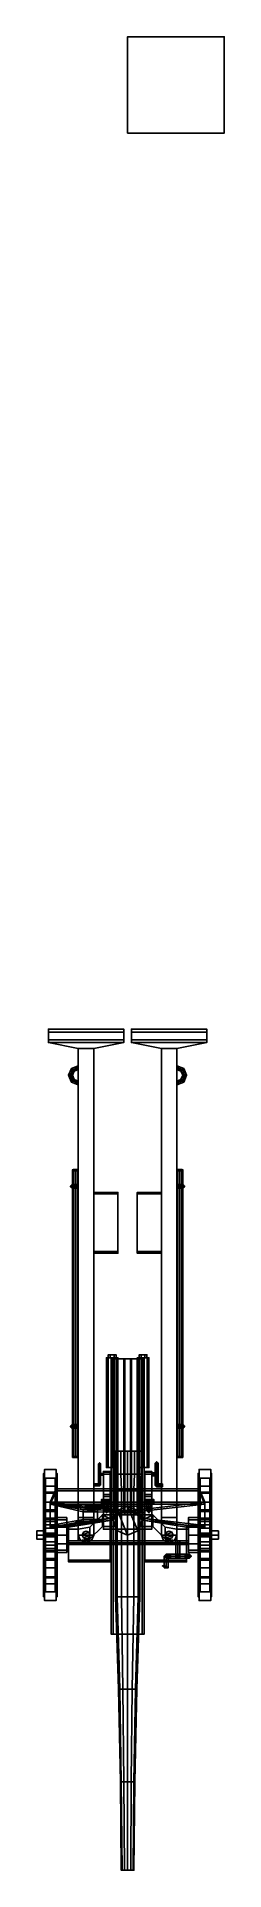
# Model space of a CAD drawing. Header units: millimetres. Extents: x -0.9 to 1, y -3.5 to 15.6.
import ezdxf

# ---------------------------------------------------------------- set-up
doc = ezdxf.new("R2010")
doc.units = ezdxf.units.MM
for name, color, linetype in [('gun', 1, 'Continuous'), ('shield', 6, 'Continuous'), ('sleeve', 5, 'Continuous'), ('trail', 3, 'Continuous'), ('trail2', 3, 'Continuous'), ('turret', 2, 'Continuous'), ('wheels', 2, 'Continuous')]:
    doc.layers.add(name, color=color, linetype=linetype)

msp = doc.modelspace()

# ---------------------------------------------------------------- linework, layer by layer
for points in [[(1, 15.55, 1), (1, 15.55), (0, 15.55), (0, 15.55, 1)], [(1, 15.55), (1, 14.55), (0, 14.55), (0, 15.55)], [(0, 15.55), (0, 14.55), (0, 14.55, 1), (0, 15.55, 1)], [(0, 15.55, 1), (0, 14.55, 1), (1, 14.55, 1), (1, 15.55, 1)], [(1, 14.55, 1), (1, 14.55), (1, 15.55), (1, 15.55, 1)], [(0, 14.55, 1), (0, 14.55), (1, 14.55), (1, 14.55, 1)], [(-0.39, 0.08, 0.63), (-0.39, 0.08, 0.76), (-0.26, 0.21, 0.76), (-0.26, 0.21, 0.63)], [(-0.39, 0.08, 0.76), (-0.39, -0.04, 0.76), (-0.26, 0.09, 0.76), (-0.26, 0.21, 0.76)], [(-0.26, 0.21, 0.63), (-0.26, 0.09, 0.63), (-0.39, -0.04, 0.63), (-0.39, 0.08, 0.63)], [(-0.26, 0.21, 0.63), (-0.26, 0.21, 0.76), (-0.125, 0.21, 0.76), (-0.125, 0.21, 0.63)], [(-0.26, 0.21, 0.76), (-0.26, 0.21, 0.76), (-0.15, 0.15, 0.76), (-0.125, 0.21, 0.76)], [(-0.26, 0.21, 0.76), (-0.26, 0.09, 0.76), (-0.125, 0.09, 0.76), (-0.15, 0.15, 0.76)], [(-0.15, 0.15, 0.63), (-0.125, 0.09, 0.63), (-0.26, 0.09, 0.63), (-0.26, 0.21, 0.63)], [(-0.106, 0.256, 0.55), (-0.15, 0.15, 0.55), (-0.15, 0.15, 0.63), (-0.125, 0.21, 0.63)], [(0, 0, 0.83), (-0.106, 0.256, 0.83), (-0.15, 0.15, 0.83), (-0.106, 0.044, 0.83)], [(-0.125, 0.21, 0.76), (-0.15, 0.15, 0.76), (-0.15, 0.15, 0.83), (-0.106, 0.256, 0.83)], [(-0.125, 0.21, 0.63), (-0.125, 0.21, 0.76), (-0.106, 0.256, 0.83), (-0.106, 0.256, 0.55)], [(0, 0.3, 0.55), (-0.106, 0.256, 0.55), (-0.106, 0.256, 0.83), (0, 0.3, 0.83)], [(0.106, 0.044, 0.83), (0, 0.3, 0.83), (-0.106, 0.256, 0.83), (0, 0, 0.83)], [(0.106, 0.256, 0.55), (0, 0.3, 0.55), (0, 0.3, 0.83), (0.106, 0.256, 0.83)], [(0.15, 0.15, 0.83), (0.106, 0.256, 0.83), (0, 0.3, 0.83), (0.106, 0.044, 0.83)], [(0.15, 0.15, 0.55), (0.106, 0.256, 0.55), (0.125, 0.21, 0.63), (0.15, 0.15, 0.63)], [(0.125, 0.21, 0.76), (0.125, 0.21, 0.63), (0.106, 0.256, 0.55), (0.106, 0.256, 0.83)], [(0.106, 0.256, 0.83), (0.15, 0.15, 0.83), (0.15, 0.15, 0.76), (0.125, 0.21, 0.76)], [(0.26, 0.21, 0.76), (0.26, 0.21, 0.63), (0.125, 0.21, 0.63), (0.125, 0.21, 0.76)], [(0.26, 0.21, 0.63), (0.26, 0.09, 0.63), (0.125, 0.09, 0.63), (0.15, 0.15, 0.63)], [(0.15, 0.15, 0.76), (0.125, 0.09, 0.76), (0.26, 0.09, 0.76), (0.26, 0.21, 0.76)], [(0.26, 0.21, 0.63), (0.26, 0.21, 0.63), (0.15, 0.15, 0.63), (0.125, 0.21, 0.63)], [(0.39, 0.08, 0.76), (0.39, 0.08, 0.63), (0.26, 0.21, 0.63), (0.26, 0.21, 0.76)], [(0.39, 0.08, 0.63), (0.39, -0.04, 0.63), (0.26, 0.09, 0.63), (0.26, 0.21, 0.63)], [(0.26, 0.21, 0.76), (0.26, 0.09, 0.76), (0.39, -0.04, 0.76), (0.39, 0.08, 0.76)], [(-0.63, 0.06, 0.63), (-0.63, 0.06, 0.76), (-0.51, 0.06, 0.76), (-0.51, 0.06, 0.63)], [(-0.63, 0.06, 0.76), (-0.63, -0.06, 0.76), (-0.51, -0.06, 0.76), (-0.51, 0.06, 0.76)], [(-0.51, 0.06, 0.63), (-0.51, -0.06, 0.63), (-0.63, -0.06, 0.63), (-0.63, 0.06, 0.63)], [(-0.51, 0.06, 0.63), (-0.51, 0.06, 0.76), (-0.39, 0.08, 0.76), (-0.39, 0.08, 0.63)], [(-0.51, 0.06, 0.76), (-0.51, -0.06, 0.76), (-0.39, -0.04, 0.76), (-0.39, 0.08, 0.76)], [(-0.39, 0.08, 0.63), (-0.39, -0.04, 0.63), (-0.51, -0.06, 0.63), (-0.51, 0.06, 0.63)], [(-0.43, 0.04, 0.81), (-0.458, 0.028, 0.81), (-0.47, 0, 0.81), (-0.402, 0.028, 0.81)], [(-0.458, 0.028, 0.55), (-0.47, 0, 0.55), (-0.47, 0, 0.63), (-0.458, 0.028, 0.63)], [(-0.402, 0.028, 0.81), (-0.47, 0, 0.81), (-0.458, -0.028, 0.81), (-0.39, 0, 0.81)], [(-0.458, 0.028, 0.76), (-0.47, 0, 0.76), (-0.47, 0, 0.81), (-0.458, 0.028, 0.81)], [(-0.47, 0, 0.55), (-0.458, -0.028, 0.55), (-0.458, -0.028, 0.63), (-0.47, 0, 0.63)], [(-0.47, 0, 0.76), (-0.458, -0.028, 0.76), (-0.458, -0.028, 0.81), (-0.47, 0, 0.81)], [(-0.43, 0.04, 0.55), (-0.458, 0.028, 0.55), (-0.458, 0.028, 0.63), (-0.43, 0.04, 0.63)], [(-0.43, 0.04, 0.76), (-0.458, 0.028, 0.76), (-0.458, 0.028, 0.81), (-0.43, 0.04, 0.81)], [(-0.39, 0, 0.81), (-0.458, -0.028, 0.81), (-0.43, -0.04, 0.81), (-0.402, -0.028, 0.81)], [(-0.402, 0.028, 0.55), (-0.43, 0.04, 0.55), (-0.43, 0.04, 0.63), (-0.402, 0.028, 0.63)], [(-0.402, 0.028, 0.76), (-0.43, 0.04, 0.76), (-0.43, 0.04, 0.81), (-0.402, 0.028, 0.81)], [(-0.39, 0, 0.55), (-0.402, 0.028, 0.55), (-0.402, 0.028, 0.63), (-0.39, 0, 0.63)], [(-0.39, 0, 0.76), (-0.402, 0.028, 0.76), (-0.402, 0.028, 0.81), (-0.39, 0, 0.81)], [(-0.402, -0.028, 0.55), (-0.39, 0, 0.55), (-0.39, 0, 0.63), (-0.402, -0.028, 0.63)], [(-0.402, -0.028, 0.76), (-0.39, 0, 0.76), (-0.39, 0, 0.81), (-0.402, -0.028, 0.81)], [(-0.26, 0.09, 0.63), (-0.26, 0.09, 0.76), (-0.39, -0.04, 0.76), (-0.39, -0.04, 0.63)], [(-0.125, 0.09, 0.63), (-0.125, 0.09, 0.76), (-0.26, 0.09, 0.76), (-0.26, 0.09, 0.63)], [(-0.15, 0.15, 0.55), (-0.106, 0.044, 0.55), (-0.125, 0.09, 0.63), (-0.15, 0.15, 0.63)], [(-0.15, 0.15, 0.76), (-0.125, 0.09, 0.76), (-0.106, 0.044, 0.83), (-0.15, 0.15, 0.83)], [(-0.106, 0.044, 0.55), (-0.106, 0.044, 0.83), (-0.125, 0.09, 0.76), (-0.125, 0.09, 0.63)], [(-0.106, 0.044, 0.55), (0, 0, 0.55), (0, 0, 0.83), (-0.106, 0.044, 0.83)], [(0, 0, 0.55), (0.106, 0.044, 0.55), (0.106, 0.044, 0.83), (0, 0, 0.83)], [(0.106, 0.044, 0.55), (0.15, 0.15, 0.55), (0.15, 0.15, 0.63), (0.125, 0.09, 0.63)], [(0.15, 0.15, 0.83), (0.106, 0.044, 0.83), (0.125, 0.09, 0.76), (0.15, 0.15, 0.76)], [(0.106, 0.044, 0.83), (0.106, 0.044, 0.55), (0.125, 0.09, 0.63), (0.125, 0.09, 0.76)], [(0.125, 0.09, 0.76), (0.125, 0.09, 0.63), (0.26, 0.09, 0.63), (0.26, 0.09, 0.76)], [(0.26, 0.09, 0.76), (0.26, 0.09, 0.63), (0.39, -0.04, 0.63), (0.39, -0.04, 0.76)], [(0.51, 0.06, 0.76), (0.51, 0.06, 0.63), (0.39, 0.08, 0.63), (0.39, 0.08, 0.76)], [(0.51, 0.06, 0.63), (0.51, -0.06, 0.63), (0.39, -0.04, 0.63), (0.39, 0.08, 0.63)], [(0.39, 0.08, 0.76), (0.39, -0.04, 0.76), (0.51, -0.06, 0.76), (0.51, 0.06, 0.76)], [(0.43, 0.04, 0.81), (0.402, 0.028, 0.81), (0.39, 0, 0.81), (0.458, 0.028, 0.81)], [(0.458, 0.028, 0.81), (0.39, 0, 0.81), (0.402, -0.028, 0.81), (0.47, 0, 0.81)], [(0.402, 0.028, 0.55), (0.39, 0, 0.55), (0.39, 0, 0.63), (0.402, 0.028, 0.63)], [(0.402, 0.028, 0.76), (0.39, 0, 0.76), (0.39, 0, 0.81), (0.402, 0.028, 0.81)], [(0.39, 0, 0.55), (0.402, -0.028, 0.55), (0.402, -0.028, 0.63), (0.39, 0, 0.63)], [(0.39, 0, 0.76), (0.402, -0.028, 0.76), (0.402, -0.028, 0.81), (0.39, 0, 0.81)], [(0.43, 0.04, 0.55), (0.402, 0.028, 0.55), (0.402, 0.028, 0.63), (0.43, 0.04, 0.63)], [(0.43, 0.04, 0.76), (0.402, 0.028, 0.76), (0.402, 0.028, 0.81), (0.43, 0.04, 0.81)], [(0.47, 0, 0.81), (0.402, -0.028, 0.81), (0.43, -0.04, 0.81), (0.458, -0.028, 0.81)], [(0.458, 0.028, 0.55), (0.43, 0.04, 0.55), (0.43, 0.04, 0.63), (0.458, 0.028, 0.63)], [(0.458, 0.028, 0.76), (0.43, 0.04, 0.76), (0.43, 0.04, 0.81), (0.458, 0.028, 0.81)], [(0.47, 0, 0.55), (0.458, 0.028, 0.55), (0.458, 0.028, 0.63), (0.47, 0, 0.63)], [(0.47, 0, 0.76), (0.458, 0.028, 0.76), (0.458, 0.028, 0.81), (0.47, 0, 0.81)], [(0.458, -0.028, 0.55), (0.47, 0, 0.55), (0.47, 0, 0.63), (0.458, -0.028, 0.63)], [(0.458, -0.028, 0.76), (0.47, 0, 0.76), (0.47, 0, 0.81), (0.458, -0.028, 0.81)], [(0.63, 0.06, 0.76), (0.63, 0.06, 0.63), (0.51, 0.06, 0.63), (0.51, 0.06, 0.76)], [(0.63, 0.06, 0.63), (0.63, -0.06, 0.63), (0.51, -0.06, 0.63), (0.51, 0.06, 0.63)], [(0.51, 0.06, 0.76), (0.51, -0.06, 0.76), (0.63, -0.06, 0.76), (0.63, 0.06, 0.76)], [(-0.51, -0.06, 0.63), (-0.51, -0.06, 0.76), (-0.63, -0.06, 0.76), (-0.63, -0.06, 0.63)], [(0.63, -0.08, 0.67), (0.63, -0.06, 0.65), (-0.63, -0.06, 0.65), (-0.63, -0.08, 0.67)], [(0.63, -0.06, 0.65), (0.63, -0.08, 0.63), (-0.63, -0.08, 0.63), (-0.63, -0.06, 0.65)], [(0.63, -0.1, 0.65), (0.63, -0.08, 0.67), (-0.63, -0.08, 0.67), (-0.63, -0.1, 0.65)], [(0.63, -0.08, 0.63), (0.63, -0.1, 0.65), (-0.63, -0.1, 0.65), (-0.63, -0.08, 0.63)], [(-0.39, -0.04, 0.63), (-0.39, -0.04, 0.76), (-0.51, -0.06, 0.76), (-0.51, -0.06, 0.63)], [(-0.458, -0.028, 0.55), (-0.43, -0.04, 0.55), (-0.43, -0.04, 0.63), (-0.458, -0.028, 0.63)], [(-0.458, -0.028, 0.76), (-0.43, -0.04, 0.76), (-0.43, -0.04, 0.81), (-0.458, -0.028, 0.81)], [(-0.43, -0.04, 0.55), (-0.402, -0.028, 0.55), (-0.402, -0.028, 0.63), (-0.43, -0.04, 0.63)], [(-0.43, -0.04, 0.76), (-0.402, -0.028, 0.76), (-0.402, -0.028, 0.81), (-0.43, -0.04, 0.81)], [(0.39, -0.04, 0.76), (0.39, -0.04, 0.63), (0.51, -0.06, 0.63), (0.51, -0.06, 0.76)], [(0.402, -0.028, 0.55), (0.43, -0.04, 0.55), (0.43, -0.04, 0.63), (0.402, -0.028, 0.63)], [(0.402, -0.028, 0.76), (0.43, -0.04, 0.76), (0.43, -0.04, 0.81), (0.402, -0.028, 0.81)], [(0.43, -0.04, 0.55), (0.458, -0.028, 0.55), (0.458, -0.028, 0.63), (0.43, -0.04, 0.63)], [(0.43, -0.04, 0.76), (0.458, -0.028, 0.76), (0.458, -0.028, 0.81), (0.43, -0.04, 0.81)], [(0.51, -0.06, 0.76), (0.51, -0.06, 0.63), (0.63, -0.06, 0.63), (0.63, -0.06, 0.76)], [(0.38, -0.32, 0.73), (0.36, -0.32, 0.71), (0.4, -0.34, 0.67), (0.42, -0.34, 0.69)], [(0.435, -0.2, 0.605), (0.421, -0.22, 0.591), (0.38, -0.22, 0.69), (0.4, -0.2, 0.69)], [(0.4, -0.2, 0.69), (0.38, -0.22, 0.69), (0.421, -0.22, 0.789), (0.435, -0.2, 0.775)], [(0.421, -0.22, 0.591), (0.435, -0.24, 0.605), (0.4, -0.24, 0.69), (0.38, -0.22, 0.69)], [(0.38, -0.22, 0.69), (0.4, -0.24, 0.69), (0.435, -0.24, 0.775), (0.421, -0.22, 0.789)], [(0.4, -0.22, 0.71), (0.38, -0.22, 0.69), (0.38, -0.34, 0.69), (0.4, -0.34, 0.71)], [(0.38, -0.22, 0.69), (0.4, -0.22, 0.67), (0.4, -0.34, 0.67), (0.38, -0.34, 0.69)], [(0.4, -0.2, 0.69), (0.428, -0.22, 0.71), (0.612, -0.22, 0.71), (0.64, -0.2, 0.69)], [(0.428, -0.22, 0.67), (0.4, -0.2, 0.69), (0.64, -0.2, 0.69), (0.612, -0.22, 0.67)], [(0.449, -0.22, 0.619), (0.435, -0.2, 0.605), (0.4, -0.2, 0.69), (0.42, -0.22, 0.69)], [(0.42, -0.22, 0.69), (0.4, -0.2, 0.69), (0.435, -0.2, 0.775), (0.449, -0.22, 0.761)], [(0.428, -0.22, 0.71), (0.4, -0.24, 0.69), (0.64, -0.24, 0.69), (0.612, -0.22, 0.71)], [(0.4, -0.24, 0.69), (0.428, -0.22, 0.67), (0.612, -0.22, 0.67), (0.64, -0.24, 0.69)], [(0.435, -0.24, 0.605), (0.449, -0.22, 0.619), (0.42, -0.22, 0.69), (0.4, -0.24, 0.69)], [(0.4, -0.24, 0.69), (0.42, -0.22, 0.69), (0.449, -0.22, 0.761), (0.435, -0.24, 0.775)], [(0.42, -0.22, 0.69), (0.4, -0.22, 0.71), (0.4, -0.34, 0.71), (0.42, -0.34, 0.69)], [(0.4, -0.22, 0.67), (0.42, -0.22, 0.69), (0.42, -0.34, 0.69), (0.4, -0.34, 0.67)], [(0.52, -0.2, 0.57), (0.52, -0.22, 0.55), (0.421, -0.22, 0.591), (0.435, -0.2, 0.605)], [(0.435, -0.2, 0.775), (0.421, -0.22, 0.789), (0.52, -0.22, 0.83), (0.52, -0.2, 0.81)], [(0.52, -0.22, 0.55), (0.52, -0.24, 0.57), (0.435, -0.24, 0.605), (0.421, -0.22, 0.591)], [(0.421, -0.22, 0.789), (0.435, -0.24, 0.775), (0.52, -0.24, 0.81), (0.52, -0.22, 0.83)], [(0.52, -0.22, 0.59), (0.52, -0.2, 0.57), (0.435, -0.2, 0.605), (0.449, -0.22, 0.619)], [(0.449, -0.22, 0.761), (0.435, -0.2, 0.775), (0.52, -0.2, 0.81), (0.52, -0.22, 0.79)], [(0.52, -0.24, 0.57), (0.52, -0.22, 0.59), (0.449, -0.22, 0.619), (0.435, -0.24, 0.605)], [(0.435, -0.24, 0.775), (0.449, -0.22, 0.761), (0.52, -0.22, 0.79), (0.52, -0.24, 0.81)], [(0.52, -0.2, 0.57), (0.5, -0.22, 0.598), (0.5, -0.22, 0.782), (0.52, -0.2, 0.81)], [(0.5, -0.22, 0.598), (0.52, -0.24, 0.57), (0.52, -0.24, 0.81), (0.5, -0.22, 0.782)], [(0.54, -0.22, 0.598), (0.52, -0.2, 0.57), (0.52, -0.2, 0.81), (0.54, -0.22, 0.782)], [(0.591, -0.22, 0.619), (0.605, -0.2, 0.605), (0.52, -0.2, 0.57), (0.52, -0.22, 0.59)], [(0.605, -0.2, 0.605), (0.619, -0.22, 0.591), (0.52, -0.22, 0.55), (0.52, -0.2, 0.57)], [(0.52, -0.22, 0.79), (0.52, -0.2, 0.81), (0.605, -0.2, 0.775), (0.591, -0.22, 0.761)], [(0.52, -0.2, 0.81), (0.52, -0.22, 0.83), (0.619, -0.22, 0.789), (0.605, -0.2, 0.775)], [(0.52, -0.24, 0.57), (0.54, -0.22, 0.598), (0.54, -0.22, 0.782), (0.52, -0.24, 0.81)], [(0.619, -0.22, 0.591), (0.605, -0.24, 0.605), (0.52, -0.24, 0.57), (0.52, -0.22, 0.55)], [(0.605, -0.24, 0.605), (0.591, -0.22, 0.619), (0.52, -0.22, 0.59), (0.52, -0.24, 0.57)], [(0.52, -0.22, 0.83), (0.52, -0.24, 0.81), (0.605, -0.24, 0.775), (0.619, -0.22, 0.789)], [(0.52, -0.24, 0.81), (0.52, -0.22, 0.79), (0.591, -0.22, 0.761), (0.605, -0.24, 0.775)], [(0.62, -0.22, 0.69), (0.64, -0.2, 0.69), (0.605, -0.2, 0.605), (0.591, -0.22, 0.619)], [(0.591, -0.22, 0.761), (0.605, -0.2, 0.775), (0.64, -0.2, 0.69), (0.62, -0.22, 0.69)], [(0.64, -0.24, 0.69), (0.62, -0.22, 0.69), (0.591, -0.22, 0.619), (0.605, -0.24, 0.605)], [(0.605, -0.24, 0.775), (0.591, -0.22, 0.761), (0.62, -0.22, 0.69), (0.64, -0.24, 0.69)], [(0.64, -0.2, 0.69), (0.66, -0.22, 0.69), (0.619, -0.22, 0.591), (0.605, -0.2, 0.605)], [(0.605, -0.2, 0.775), (0.619, -0.22, 0.789), (0.66, -0.22, 0.69), (0.64, -0.2, 0.69)], [(0.66, -0.22, 0.69), (0.64, -0.24, 0.69), (0.605, -0.24, 0.605), (0.619, -0.22, 0.591)], [(0.619, -0.22, 0.789), (0.605, -0.24, 0.775), (0.64, -0.24, 0.69), (0.66, -0.22, 0.69)]]:
    msp.add_3dface(points)
at = {"layer": 'gun'}
for points in [[(-0.121, 0.87, 1.31), (-0.14, 0.87, 1.24), (-0.14, 0.63, 1.24), (-0.121, 0.63, 1.31)], [(-0.14, 0.87, 1.05), (-0.12, 0.87, 1), (-0.12, 0.63, 1), (-0.14, 0.63, 1.05)], [(-0.14, 0.87, 1.24), (-0.14, 0.87, 1.05), (-0.14, 0.63, 1.05), (-0.14, 0.63, 1.24)], [(-0.121, 0.87, 1.31), (-0.12, 0.87, 1), (-0.14, 0.87, 1.05), (-0.14, 0.87, 1.24)], [(-0.07, 0.87, 1.361), (-0.121, 0.87, 1.31), (-0.121, 0.63, 1.31), (-0.07, 0.63, 1.361)], [(-0.07, 0.87, 1.361), (-0.1, 0.87, 0.97), (-0.12, 0.87, 1), (-0.121, 0.87, 1.31)], [(-0.12, 0.87, 1), (-0.1, 0.87, 0.97), (-0.1, 0.63, 0.97), (-0.12, 0.63, 1)], [(-0.1, 0.87, 0.97), (-0.04, 0.87, 0.95), (-0.04, 0.63, 0.95), (-0.1, 0.63, 0.97)], [(0, 0.87, 1.38), (-0.04, 0.87, 0.95), (-0.1, 0.87, 0.97), (-0.07, 0.87, 1.361)], [(0, 0.87, 1.38), (-0.07, 0.87, 1.361), (-0.07, 0.63, 1.361), (0, 0.63, 1.38)], [(-0.04, 0.87, 0.95), (0.04, 0.87, 0.95), (0.04, 0.63, 0.95), (-0.04, 0.63, 0.95)], [(0, 0.87, 1.38), (0.04, 0.87, 0.95), (-0.04, 0.87, 0.95), (0, 0.87, 1.38)], [(0.07, 0.87, 1.361), (0, 0.87, 1.38), (0, 0.63, 1.38), (0.07, 0.63, 1.361)], [(0.07, 0.87, 1.361), (0.1, 0.87, 0.97), (0.04, 0.87, 0.95), (0, 0.87, 1.38)], [(0.04, 0.87, 0.95), (0.1, 0.87, 0.97), (0.1, 0.63, 0.97), (0.04, 0.63, 0.95)], [(0.121, 0.87, 1.31), (0.07, 0.87, 1.361), (0.07, 0.63, 1.361), (0.121, 0.63, 1.31)], [(0.121, 0.87, 1.31), (0.12, 0.87, 1), (0.1, 0.87, 0.97), (0.07, 0.87, 1.361)], [(0.1, 0.87, 0.97), (0.12, 0.87, 1), (0.12, 0.63, 1), (0.1, 0.63, 0.97)], [(0.12, 0.87, 1), (0.14, 0.87, 1.05), (0.14, 0.63, 1.05), (0.12, 0.63, 1)], [(0.14, 0.87, 1.24), (0.14, 0.87, 1.05), (0.12, 0.87, 1), (0.121, 0.87, 1.31)], [(0.14, 0.87, 1.24), (0.121, 0.87, 1.31), (0.121, 0.63, 1.31), (0.14, 0.63, 1.24)], [(0.14, 0.87, 1.05), (0.14, 0.87, 1.24), (0.14, 0.63, 1.24), (0.14, 0.63, 1.05)], [(-0.108, 0.47, 1.177), (-0.125, 0.47, 1.24), (-0.14, 0.63, 1.24), (-0.121, 0.63, 1.17)], [(-0.125, 0.47, 1.24), (-0.108, 0.47, 1.302), (-0.121, 0.63, 1.31), (-0.14, 0.63, 1.24)], [(-0.14, 0.63, 1.24), (-0.14, 0.63, 1.05), (-0.121, 0.63, 1.17)], [(-0.14, 0.63, 1.05), (-0.12, 0.63, 1), (-0.07, 0.63, 1.119), (-0.121, 0.63, 1.17)], [(-0.063, 0.47, 1.132), (-0.108, 0.47, 1.177), (-0.121, 0.63, 1.17), (-0.07, 0.63, 1.119)], [(-0.108, 0.47, 1.302), (-0.063, 0.47, 1.348), (-0.07, 0.63, 1.361), (-0.121, 0.63, 1.31)], [(-0.12, 0.63, 1), (-0.1, 0.63, 0.97), (-0.07, 0.63, 1.119)], [(-0.1, 0.63, 0.97), (-0.04, 0.63, 0.95), (0, 0.63, 1.1), (-0.07, 0.63, 1.119)], [(0, 0.47, 1.115), (-0.063, 0.47, 1.132), (-0.07, 0.63, 1.119), (0, 0.63, 1.1)], [(-0.063, 0.47, 1.348), (0, 0.47, 1.365), (0, 0.63, 1.38), (-0.07, 0.63, 1.361)], [(-0.04, 0.63, 0.95), (0.04, 0.63, 0.95), (0, 0.63, 1.1)], [(0.063, 0.47, 1.132), (0, 0.47, 1.115), (0, 0.63, 1.1), (0.07, 0.63, 1.119)], [(0, 0.47, 1.365), (0.063, 0.47, 1.348), (0.07, 0.63, 1.361), (0, 0.63, 1.38)], [(0.04, 0.63, 0.95), (0.1, 0.63, 0.97), (0.07, 0.63, 1.119), (0, 0.63, 1.1)], [(0.108, 0.47, 1.177), (0.063, 0.47, 1.132), (0.07, 0.63, 1.119), (0.121, 0.63, 1.17)], [(0.063, 0.47, 1.348), (0.108, 0.47, 1.302), (0.121, 0.63, 1.31), (0.07, 0.63, 1.361)], [(0.1, 0.63, 0.97), (0.12, 0.63, 1), (0.07, 0.63, 1.119)], [(0.12, 0.63, 1), (0.14, 0.63, 1.05), (0.121, 0.63, 1.17), (0.07, 0.63, 1.119)], [(0.125, 0.47, 1.24), (0.108, 0.47, 1.177), (0.121, 0.63, 1.17), (0.14, 0.63, 1.24)], [(0.108, 0.47, 1.302), (0.125, 0.47, 1.24), (0.14, 0.63, 1.24), (0.121, 0.63, 1.31)], [(0.14, 0.63, 1.05), (0.14, 0.63, 1.24), (0.121, 0.63, 1.17)], [(-0.108, 0.47, 1.302), (-0.125, 0.47, 1.24), (-0.125, -0.64, 1.24), (-0.108, -0.64, 1.302)], [(-0.125, 0.47, 1.24), (-0.108, 0.47, 1.177), (-0.108, -0.64, 1.177), (-0.125, -0.64, 1.24)], [(-0.063, 0.47, 1.348), (-0.108, 0.47, 1.302), (-0.108, -0.64, 1.302), (-0.063, -0.64, 1.348)], [(-0.108, 0.47, 1.177), (-0.063, 0.47, 1.132), (-0.063, -0.64, 1.132), (-0.108, -0.64, 1.177)], [(-0.063, 0.47, 1.132), (0, 0.47, 1.115), (0, -0.64, 1.115), (-0.063, -0.64, 1.132)], [(0, 0.47, 1.365), (-0.063, 0.47, 1.348), (-0.063, -0.64, 1.348), (0, -0.64, 1.365)], [(0.063, 0.47, 1.348), (0, 0.47, 1.365), (0, -0.64, 1.365), (0.063, -0.64, 1.348)], [(0, 0.47, 1.115), (0.063, 0.47, 1.132), (0.063, -0.64, 1.132), (0, -0.64, 1.115)], [(0.108, 0.47, 1.302), (0.063, 0.47, 1.348), (0.063, -0.64, 1.348), (0.108, -0.64, 1.302)], [(0.063, 0.47, 1.132), (0.108, 0.47, 1.177), (0.108, -0.64, 1.177), (0.063, -0.64, 1.132)], [(0.125, 0.47, 1.24), (0.108, 0.47, 1.302), (0.108, -0.64, 1.302), (0.125, -0.64, 1.24)], [(0.108, 0.47, 1.177), (0.125, 0.47, 1.24), (0.125, -0.64, 1.24), (0.108, -0.64, 1.177)], [(-0.082, -1.6, 1.192), (-0.095, -1.6, 1.24), (-0.125, -0.64, 1.24), (-0.108, -0.64, 1.177)], [(-0.095, -1.6, 1.24), (-0.082, -1.6, 1.288), (-0.108, -0.64, 1.302), (-0.125, -0.64, 1.24)], [(-0.048, -1.6, 1.158), (-0.082, -1.6, 1.192), (-0.108, -0.64, 1.177), (-0.063, -0.64, 1.132)], [(-0.082, -1.6, 1.288), (-0.048, -1.6, 1.322), (-0.063, -0.64, 1.348), (-0.108, -0.64, 1.302)], [(-0.048, -1.6, 1.322), (0, -1.6, 1.335), (0, -0.64, 1.365), (-0.063, -0.64, 1.348)], [(0, -1.6, 1.145), (-0.048, -1.6, 1.158), (-0.063, -0.64, 1.132), (0, -0.64, 1.115)], [(0.048, -1.6, 1.158), (0, -1.6, 1.145), (0, -0.64, 1.115), (0.063, -0.64, 1.132)], [(0, -1.6, 1.335), (0.048, -1.6, 1.322), (0.063, -0.64, 1.348), (0, -0.64, 1.365)], [(0.082, -1.6, 1.192), (0.048, -1.6, 1.158), (0.063, -0.64, 1.132), (0.108, -0.64, 1.177)], [(0.048, -1.6, 1.322), (0.082, -1.6, 1.288), (0.108, -0.64, 1.302), (0.063, -0.64, 1.348)], [(0.095, -1.6, 1.24), (0.082, -1.6, 1.192), (0.108, -0.64, 1.177), (0.125, -0.64, 1.24)], [(0.082, -1.6, 1.288), (0.095, -1.6, 1.24), (0.125, -0.64, 1.24), (0.108, -0.64, 1.302)], [(-0.065, -2.56, 1.202), (-0.075, -2.56, 1.24), (-0.095, -1.6, 1.24), (-0.082, -1.6, 1.192)], [(-0.075, -2.56, 1.24), (-0.065, -2.56, 1.277), (-0.082, -1.6, 1.288), (-0.095, -1.6, 1.24)], [(-0.038, -2.56, 1.175), (-0.065, -2.56, 1.202), (-0.082, -1.6, 1.192), (-0.048, -1.6, 1.158)], [(-0.065, -2.56, 1.277), (-0.038, -2.56, 1.305), (-0.048, -1.6, 1.322), (-0.082, -1.6, 1.288)], [(-0.038, -2.56, 1.305), (0, -2.56, 1.315), (0, -1.6, 1.335), (-0.048, -1.6, 1.322)], [(0, -2.56, 1.165), (-0.038, -2.56, 1.175), (-0.048, -1.6, 1.158), (0, -1.6, 1.145)], [(0.038, -2.56, 1.175), (0, -2.56, 1.165), (0, -1.6, 1.145), (0.048, -1.6, 1.158)], [(0, -2.56, 1.315), (0.038, -2.56, 1.305), (0.048, -1.6, 1.322), (0, -1.6, 1.335)], [(0.065, -2.56, 1.202), (0.038, -2.56, 1.175), (0.048, -1.6, 1.158), (0.082, -1.6, 1.192)], [(0.038, -2.56, 1.305), (0.065, -2.56, 1.277), (0.082, -1.6, 1.288), (0.048, -1.6, 1.322)], [(0.075, -2.56, 1.24), (0.065, -2.56, 1.202), (0.082, -1.6, 1.192), (0.095, -1.6, 1.24)], [(0.065, -2.56, 1.277), (0.075, -2.56, 1.24), (0.095, -1.6, 1.24), (0.082, -1.6, 1.288)], [(-0.056, -3.48, 1.207), (-0.065, -3.48, 1.24), (-0.075, -2.56, 1.24), (-0.065, -2.56, 1.202)], [(-0.065, -3.48, 1.24), (-0.056, -3.48, 1.272), (-0.065, -2.56, 1.277), (-0.075, -2.56, 1.24)], [(-0.033, -3.48, 1.184), (-0.056, -3.48, 1.207), (-0.065, -2.56, 1.202), (-0.038, -2.56, 1.175)], [(-0.056, -3.48, 1.272), (-0.033, -3.48, 1.296), (-0.038, -2.56, 1.305), (-0.065, -2.56, 1.277)], [(-0.033, -3.48, 1.296), (0, -3.48, 1.305), (0, -2.56, 1.315), (-0.038, -2.56, 1.305)], [(0, -3.48, 1.175), (-0.033, -3.48, 1.184), (-0.038, -2.56, 1.175), (0, -2.56, 1.165)], [(0.033, -3.48, 1.184), (0, -3.48, 1.175), (0, -2.56, 1.165), (0.038, -2.56, 1.175)], [(0, -3.48, 1.305), (0.033, -3.48, 1.296), (0.038, -2.56, 1.305), (0, -2.56, 1.315)], [(0.056, -3.48, 1.207), (0.033, -3.48, 1.184), (0.038, -2.56, 1.175), (0.065, -2.56, 1.202)], [(0.033, -3.48, 1.296), (0.056, -3.48, 1.272), (0.065, -2.56, 1.277), (0.038, -2.56, 1.305)], [(0.065, -3.48, 1.24), (0.056, -3.48, 1.207), (0.065, -2.56, 1.202), (0.075, -2.56, 1.24)], [(0.056, -3.48, 1.272), (0.065, -3.48, 1.24), (0.075, -2.56, 1.24), (0.065, -2.56, 1.277)], [(-0.065, -3.48, 1.24), (0.056, -3.48, 1.272), (0.033, -3.48, 1.296), (-0.056, -3.48, 1.272)], [(-0.056, -3.48, 1.207), (0.065, -3.48, 1.24), (0.056, -3.48, 1.272), (-0.065, -3.48, 1.24)], [(-0.056, -3.48, 1.272), (0.033, -3.48, 1.296), (0, -3.48, 1.305), (-0.033, -3.48, 1.296)], [(-0.033, -3.48, 1.184), (0.056, -3.48, 1.207), (0.065, -3.48, 1.24), (-0.056, -3.48, 1.207)], [(0, -3.48, 1.175), (0.033, -3.48, 1.184), (0.056, -3.48, 1.207), (-0.033, -3.48, 1.184)]]:
    msp.add_3dface(points, dxfattribs=at)
at = {"layer": 'shield'}
for points in [[(-0.74, 0.48, 1.87), (-0.8, 0.34, 1.74), (0.8, 0.34, 1.74), (0.74, 0.48, 1.87)], [(-0.74, 0.46, 1.87), (-0.8, 0.32, 1.74), (-0.8, 0.34, 1.74), (-0.74, 0.48, 1.87)], [(0.74, 0.46, 1.87), (0.8, 0.32, 1.74), (-0.8, 0.32, 1.74), (-0.74, 0.46, 1.87)], [(0.74, 0.48, 1.87), (0.74, 0.46, 1.87), (-0.74, 0.46, 1.87), (-0.74, 0.48, 1.87)], [(0.8, 0.34, 1.74), (0.8, 0.32, 1.74), (0.74, 0.46, 1.87), (0.74, 0.48, 1.87)], [(-0.8, 0.34, 1.74), (-0.06, 0.256, 1.6), (0.06, 0.256, 1.6), (0.8, 0.34, 1.74)], [(-0.8, 0.32, 1.74), (-0.8, 0.08, 1.34), (-0.8, 0.1, 1.34), (-0.8, 0.34, 1.74)], [(-0.8, 0.34, 1.74), (-0.8, 0.1, 1.34), (-0.46, 0.16, 1.44), (-0.46, 0.262, 1.61)], [(-0.8, 0.34, 1.74), (-0.46, 0.262, 1.61), (-0.31, 0.262, 1.61)], [(-0.8, 0.34, 1.74), (-0.31, 0.262, 1.61), (-0.06, 0.256, 1.6)], [(0.8, 0.32, 1.74), (0.06, 0.236, 1.6), (-0.06, 0.236, 1.6), (-0.8, 0.32, 1.74)], [(-0.46, 0.242, 1.61), (-0.46, 0.14, 1.44), (-0.8, 0.08, 1.34), (-0.8, 0.32, 1.74)], [(-0.31, 0.242, 1.61), (-0.31, 0.242, 1.61), (-0.46, 0.242, 1.61), (-0.8, 0.32, 1.74)], [(-0.06, 0.236, 1.6), (-0.06, 0.236, 1.6), (-0.31, 0.242, 1.61), (-0.8, 0.32, 1.74)], [(-0.46, 0.262, 1.61), (-0.46, 0.16, 1.44), (-0.46, 0.14, 1.44), (-0.46, 0.242, 1.61)], [(-0.31, 0.262, 1.61), (-0.46, 0.262, 1.61), (-0.46, 0.242, 1.61), (-0.31, 0.242, 1.61)], [(-0.31, 0.262, 1.61), (-0.31, 0.16, 1.44), (-0.18, 0.172, 1.46), (-0.06, 0.256, 1.6)], [(-0.31, 0.16, 1.44), (-0.31, 0.262, 1.61), (-0.31, 0.242, 1.61), (-0.31, 0.14, 1.44)], [(-0.06, 0.236, 1.6), (-0.18, 0.152, 1.46), (-0.31, 0.14, 1.44), (-0.31, 0.242, 1.61)], [(-0.24, 0.33, 1.13), (-0.22, 0.35, 1.14), (-0.22, 0.31, 1.59), (-0.24, 0.29, 1.57)], [(-0.22, 0.31, 1.12), (-0.24, 0.33, 1.13), (-0.24, 0.29, 1.57), (-0.22, 0.27, 1.55)], [(-0.24, 0.29, 1.57), (-0.22, 0.31, 1.59), (-0.22, 0.26, 1.61), (-0.24, 0.25, 1.59)], [(-0.22, 0.27, 1.55), (-0.24, 0.29, 1.57), (-0.24, 0.25, 1.59), (-0.22, 0.23, 1.57)], [(-0.22, 0.35, 1.14), (-0.2, 0.33, 1.13), (-0.2, 0.29, 1.57), (-0.22, 0.31, 1.59)], [(-0.2, 0.33, 1.13), (-0.22, 0.31, 1.12), (-0.22, 0.27, 1.55), (-0.2, 0.29, 1.57)], [(-0.22, 0.31, 1.59), (-0.2, 0.29, 1.57), (-0.2, 0.25, 1.59), (-0.22, 0.26, 1.61)], [(-0.2, 0.29, 1.57), (-0.22, 0.27, 1.55), (-0.22, 0.23, 1.57), (-0.2, 0.25, 1.59)], [(-0.18, 0.172, 1.46), (-0.18, 0.152, 1.46), (-0.06, 0.236, 1.6), (-0.06, 0.256, 1.6)], [(-0.06, 0.256, 1.6), (-0.06, 0.236, 1.6), (0.06, 0.236, 1.6), (0.06, 0.256, 1.6)], [(0.06, 0.256, 1.6), (0.18, 0.172, 1.46), (0.8, 0.1, 1.34), (0.8, 0.34, 1.74)], [(0.8, 0.32, 1.74), (0.8, 0.08, 1.34), (0.18, 0.152, 1.46), (0.06, 0.236, 1.6)], [(0.06, 0.236, 1.6), (0.18, 0.152, 1.46), (0.18, 0.172, 1.46), (0.06, 0.256, 1.6)], [(0.2, 0.33, 1.13), (0.22, 0.35, 1.14), (0.22, 0.31, 1.59), (0.2, 0.29, 1.57)], [(0.22, 0.31, 1.12), (0.2, 0.33, 1.13), (0.2, 0.29, 1.57), (0.22, 0.27, 1.55)], [(0.2, 0.29, 1.57), (0.22, 0.31, 1.59), (0.22, 0.26, 1.61), (0.2, 0.25, 1.59)], [(0.22, 0.27, 1.55), (0.2, 0.29, 1.57), (0.2, 0.25, 1.59), (0.22, 0.23, 1.57)], [(0.22, 0.35, 1.14), (0.24, 0.33, 1.13), (0.24, 0.29, 1.57), (0.22, 0.31, 1.59)], [(0.24, 0.33, 1.13), (0.22, 0.31, 1.12), (0.22, 0.27, 1.55), (0.24, 0.29, 1.57)], [(0.22, 0.31, 1.59), (0.24, 0.29, 1.57), (0.24, 0.25, 1.59), (0.22, 0.26, 1.61)], [(0.24, 0.29, 1.57), (0.22, 0.27, 1.55), (0.22, 0.23, 1.57), (0.24, 0.25, 1.59)], [(0.8, 0.1, 1.34), (0.8, 0.08, 1.34), (0.8, 0.32, 1.74), (0.8, 0.34, 1.74)], [(-0.8, 0.1, 1.34), (-0.8, 0.1, 1.34), (-0.61, 0.1, 1.34), (-0.46, 0.16, 1.44)], [(-0.46, 0.14, 1.44), (-0.61, 0.08, 1.34), (-0.8, 0.08, 1.34)], [(-0.8, 0.08, 1.34), (-0.8, 0.08, 1.34), (-0.8, 0.1, 1.34)], [(-0.8, 0.1, 1.34), (-0.8, 0.08, 1.34), (-0.61, 0.08, 1.34), (-0.61, 0.1, 1.34)], [(-0.61, 0.1, 1.34), (-0.61, -0.26, 0.74), (-0.18, -0.26, 0.74), (-0.18, 0.172, 1.46)], [(-0.31, 0.16, 1.44), (-0.31, 0.16, 1.44), (-0.61, 0.1, 1.34), (-0.18, 0.172, 1.46)], [(-0.46, 0.16, 1.44), (-0.46, 0.16, 1.44), (-0.61, 0.1, 1.34), (-0.31, 0.16, 1.44)], [(-0.18, 0.152, 1.46), (-0.18, -0.28, 0.74), (-0.61, -0.28, 0.74), (-0.61, 0.08, 1.34)], [(-0.18, 0.152, 1.46), (-0.61, 0.08, 1.34), (-0.31, 0.14, 1.44)], [(-0.31, 0.14, 1.44), (-0.61, 0.08, 1.34), (-0.46, 0.14, 1.44)], [(-0.61, 0.08, 1.34), (-0.61, -0.28, 0.74), (-0.61, -0.26, 0.74), (-0.61, 0.1, 1.34)], [(-0.46, 0.16, 1.44), (-0.31, 0.16, 1.44), (-0.31, 0.14, 1.44), (-0.46, 0.14, 1.44)], [(-0.18, -0.26, 0.74), (-0.18, -0.28, 0.74), (-0.18, 0.152, 1.46), (-0.18, 0.172, 1.46)], [(0.18, 0.172, 1.46), (0.18, -0.26, 0.74), (0.61, -0.26, 0.74), (0.61, 0.1, 1.34)], [(0.18, 0.152, 1.46), (0.18, -0.28, 0.74), (0.18, -0.26, 0.74), (0.18, 0.172, 1.46)], [(0.18, 0.172, 1.46), (0.61, 0.1, 1.34), (0.8, 0.1, 1.34)], [(0.61, 0.08, 1.34), (0.61, -0.28, 0.74), (0.18, -0.28, 0.74), (0.18, 0.152, 1.46)], [(0.8, 0.08, 1.34), (0.8, 0.08, 1.34), (0.61, 0.08, 1.34), (0.18, 0.152, 1.46)], [(0.61, -0.26, 0.74), (0.61, -0.28, 0.74), (0.61, 0.08, 1.34), (0.61, 0.1, 1.34)], [(0.61, 0.1, 1.34), (0.61, 0.08, 1.34), (0.8, 0.08, 1.34), (0.8, 0.1, 1.34)], [(0.8, 0.1, 1.34), (0.8, 0.08, 1.34), (0.8, 0.08, 1.34), (0.8, 0.1, 1.34)], [(-0.61, -0.26, 0.74), (-0.61, -0.28, 0.74), (-0.18, -0.28, 0.74), (-0.18, -0.26, 0.74)], [(0.18, -0.26, 0.74), (0.18, -0.28, 0.74), (0.61, -0.28, 0.74), (0.61, -0.26, 0.74)]]:
    msp.add_3dface(points, dxfattribs=at)
at = {"layer": 'sleeve'}
for points in [[(-0.202, 1.84, 0.962), (-0.22, 1.84, 0.92), (-0.22, 0.7, 0.92), (-0.202, 0.7, 0.962)], [(-0.22, 1.84, 0.92), (-0.202, 1.84, 0.878), (-0.202, 0.7, 0.878), (-0.22, 0.7, 0.92)], [(-0.18, 1.84, 0.955), (-0.2, 1.84, 0.92), (-0.22, 1.84, 0.92), (-0.202, 1.84, 0.962)], [(-0.2, 1.84, 0.92), (-0.18, 1.84, 0.885), (-0.202, 1.84, 0.878), (-0.22, 1.84, 0.92)], [(-0.16, 1.84, 0.98), (-0.202, 1.84, 0.962), (-0.202, 0.7, 0.962), (-0.16, 0.7, 0.98)], [(-0.202, 1.84, 0.878), (-0.16, 1.84, 0.86), (-0.16, 0.7, 0.86), (-0.202, 0.7, 0.878)], [(-0.18, 1.84, 0.955), (-0.202, 1.84, 0.962), (-0.16, 1.84, 0.98)], [(-0.18, 1.84, 0.885), (-0.16, 1.84, 0.86), (-0.202, 1.84, 0.878)], [(-0.18, 1.87, 0.955), (-0.2, 1.87, 0.92), (-0.2, 1.84, 0.92), (-0.18, 1.84, 0.955)], [(-0.2, 1.87, 0.92), (-0.18, 1.87, 0.885), (-0.18, 1.84, 0.885), (-0.2, 1.84, 0.92)], [(-0.12, 1.87, 0.92), (-0.2, 1.87, 0.92), (-0.18, 1.87, 0.955), (-0.14, 1.87, 0.955)], [(-0.14, 1.87, 0.885), (-0.18, 1.87, 0.885), (-0.2, 1.87, 0.92), (-0.12, 1.87, 0.92)], [(-0.14, 1.87, 0.955), (-0.18, 1.87, 0.955), (-0.18, 1.84, 0.955), (-0.14, 1.84, 0.955)], [(-0.18, 1.87, 0.885), (-0.14, 1.87, 0.885), (-0.14, 1.84, 0.885), (-0.18, 1.84, 0.885)], [(-0.14, 1.84, 0.955), (-0.18, 1.84, 0.955), (-0.16, 1.84, 0.98)], [(-0.18, 1.84, 0.885), (-0.14, 1.84, 0.885), (-0.16, 1.84, 0.86)], [(-0.17, 1.83, 1.15), (-0.17, 0.23, 1.15), (-0.14, 0.23, 1.15), (-0.14, 1.83, 1.15)], [(-0.15, 1.83, 1), (-0.15, -1.03, 1), (-0.17, -1.03, 1.05), (-0.17, 1.83, 1.05)], [(-0.17, 1.83, 1.05), (-0.17, -1.03, 1.05), (-0.17, -1.03, 1.15), (-0.17, 1.83, 1.15)], [(-0.17, 1.83, 1.15), (-0.14, 1.83, 1.15), (-0.14, 1.83, 1.05), (-0.17, 1.83, 1.05)], [(-0.17, 1.83, 1.05), (-0.14, 1.83, 1.05), (-0.12, 1.83, 1), (-0.15, 1.83, 1)], [(-0.118, 1.84, 0.962), (-0.16, 1.84, 0.98), (-0.16, 0.7, 0.98), (-0.118, 0.7, 0.962)], [(-0.16, 1.84, 0.86), (-0.118, 1.84, 0.878), (-0.118, 0.7, 0.878), (-0.16, 0.7, 0.86)], [(-0.14, 1.84, 0.955), (-0.16, 1.84, 0.98), (-0.118, 1.84, 0.962)], [(-0.14, 1.84, 0.885), (-0.118, 1.84, 0.878), (-0.16, 1.84, 0.86)], [(-0.11, 1.83, 0.94), (-0.11, 0.21, 0.94), (-0.15, 0.21, 1), (-0.15, 1.83, 1)], [(-0.15, 1.83, 1), (-0.12, 1.83, 1), (-0.1, 1.83, 0.97), (-0.11, 1.83, 0.94)], [(-0.12, 1.87, 0.92), (-0.14, 1.87, 0.955), (-0.14, 1.84, 0.955), (-0.12, 1.84, 0.92)], [(-0.14, 1.87, 0.885), (-0.12, 1.87, 0.92), (-0.12, 1.84, 0.92), (-0.14, 1.84, 0.885)], [(-0.12, 1.84, 0.92), (-0.14, 1.84, 0.955), (-0.118, 1.84, 0.962), (-0.1, 1.84, 0.92)], [(-0.14, 1.84, 0.885), (-0.12, 1.84, 0.92), (-0.1, 1.84, 0.92), (-0.118, 1.84, 0.878)], [(-0.14, 1.83, 1.15), (-0.14, 0.23, 1.15), (-0.14, 0.23, 1.05), (-0.14, 1.83, 1.05)], [(-0.14, 1.83, 1.05), (-0.14, 0.23, 1.05), (-0.12, 0.23, 1), (-0.12, 1.83, 1)], [(-0.12, 1.83, 1), (-0.12, 0.23, 1), (-0.1, 0.23, 0.97), (-0.1, 1.83, 0.97)], [(-0.1, 1.84, 0.92), (-0.118, 1.84, 0.962), (-0.118, 0.7, 0.962), (-0.1, 0.7, 0.92)], [(-0.118, 1.84, 0.878), (-0.1, 1.84, 0.92), (-0.1, 0.7, 0.92), (-0.118, 0.7, 0.878)], [(-0.03, 1.83, 0.92), (-0.03, 0.21, 0.92), (-0.11, 0.21, 0.94), (-0.11, 1.83, 0.94)], [(-0.11, 1.83, 0.94), (-0.1, 1.83, 0.97), (-0.04, 1.83, 0.95), (-0.03, 1.83, 0.92)], [(-0.1, 1.83, 0.97), (-0.1, 0.23, 0.97), (-0.04, 0.23, 0.95), (-0.04, 1.83, 0.95)], [(-0.04, 1.83, 0.95), (-0.04, 0.23, 0.95), (0.04, 0.23, 0.95), (0.04, 1.83, 0.95)], [(0.04, 1.83, 0.95), (0.03, 1.83, 0.92), (-0.03, 1.83, 0.92), (-0.04, 1.83, 0.95)], [(0.03, 1.83, 0.92), (0.03, 0.21, 0.92), (-0.03, 0.21, 0.92), (-0.03, 1.83, 0.92)], [(0.03, 0.21, 0.92), (0.03, 1.83, 0.92), (0.11, 1.83, 0.94), (0.11, 0.21, 0.94)], [(0.1, 1.83, 0.97), (0.11, 1.83, 0.94), (0.03, 1.83, 0.92), (0.04, 1.83, 0.95)], [(0.1, 0.23, 0.97), (0.1, 1.83, 0.97), (0.04, 1.83, 0.95), (0.04, 0.23, 0.95)], [(0.118, 1.84, 0.962), (0.1, 1.84, 0.92), (0.1, 0.7, 0.92), (0.118, 0.7, 0.962)], [(0.1, 1.84, 0.92), (0.118, 1.84, 0.878), (0.118, 0.7, 0.878), (0.1, 0.7, 0.92)], [(0.12, 1.84, 0.92), (0.14, 1.84, 0.885), (0.118, 1.84, 0.878), (0.1, 1.84, 0.92)], [(0.14, 1.84, 0.955), (0.12, 1.84, 0.92), (0.1, 1.84, 0.92), (0.118, 1.84, 0.962)], [(0.12, 0.23, 1), (0.12, 1.83, 1), (0.1, 1.83, 0.97), (0.1, 0.23, 0.97)], [(0.12, 1.83, 1), (0.15, 1.83, 1), (0.11, 1.83, 0.94), (0.1, 1.83, 0.97)], [(0.11, 0.21, 0.94), (0.11, 1.83, 0.94), (0.15, 1.83, 1), (0.15, 0.21, 1)], [(0.16, 1.84, 0.98), (0.118, 1.84, 0.962), (0.118, 0.7, 0.962), (0.16, 0.7, 0.98)], [(0.118, 1.84, 0.878), (0.16, 1.84, 0.86), (0.16, 0.7, 0.86), (0.118, 0.7, 0.878)], [(0.14, 1.84, 0.955), (0.118, 1.84, 0.962), (0.16, 1.84, 0.98)], [(0.14, 1.84, 0.885), (0.16, 1.84, 0.86), (0.118, 1.84, 0.878)], [(0.14, 1.87, 0.955), (0.12, 1.87, 0.92), (0.12, 1.84, 0.92), (0.14, 1.84, 0.955)], [(0.12, 1.87, 0.92), (0.14, 1.87, 0.885), (0.14, 1.84, 0.885), (0.12, 1.84, 0.92)], [(0.18, 1.87, 0.885), (0.14, 1.87, 0.885), (0.12, 1.87, 0.92), (0.2, 1.87, 0.92)], [(0.2, 1.87, 0.92), (0.12, 1.87, 0.92), (0.14, 1.87, 0.955), (0.18, 1.87, 0.955)], [(0.14, 0.23, 1.05), (0.14, 1.83, 1.05), (0.12, 1.83, 1), (0.12, 0.23, 1)], [(0.14, 1.83, 1.05), (0.17, 1.83, 1.05), (0.15, 1.83, 1), (0.12, 1.83, 1)], [(0.18, 1.87, 0.955), (0.14, 1.87, 0.955), (0.14, 1.84, 0.955), (0.18, 1.84, 0.955)], [(0.14, 1.87, 0.885), (0.18, 1.87, 0.885), (0.18, 1.84, 0.885), (0.14, 1.84, 0.885)], [(0.18, 1.84, 0.955), (0.14, 1.84, 0.955), (0.16, 1.84, 0.98)], [(0.14, 1.84, 0.885), (0.18, 1.84, 0.885), (0.16, 1.84, 0.86)], [(0.14, 0.23, 1.15), (0.14, 1.83, 1.15), (0.14, 1.83, 1.05), (0.14, 0.23, 1.05)], [(0.17, 0.23, 1.15), (0.17, 1.83, 1.15), (0.14, 1.83, 1.15), (0.14, 0.23, 1.15)], [(0.14, 1.83, 1.15), (0.17, 1.83, 1.15), (0.17, 1.83, 1.05), (0.14, 1.83, 1.05)], [(0.15, -1.03, 1), (0.15, 1.83, 1), (0.17, 1.83, 1.05), (0.17, -1.03, 1.05)], [(0.202, 1.84, 0.962), (0.16, 1.84, 0.98), (0.16, 0.7, 0.98), (0.202, 0.7, 0.962)], [(0.16, 1.84, 0.86), (0.202, 1.84, 0.878), (0.202, 0.7, 0.878), (0.16, 0.7, 0.86)], [(0.18, 1.84, 0.955), (0.16, 1.84, 0.98), (0.202, 1.84, 0.962)], [(0.18, 1.84, 0.885), (0.202, 1.84, 0.878), (0.16, 1.84, 0.86)], [(0.17, -1.03, 1.05), (0.17, 1.83, 1.05), (0.17, 1.83, 1.15), (0.17, -1.03, 1.15)], [(0.2, 1.87, 0.92), (0.18, 1.87, 0.955), (0.18, 1.84, 0.955), (0.2, 1.84, 0.92)], [(0.18, 1.87, 0.885), (0.2, 1.87, 0.92), (0.2, 1.84, 0.92), (0.18, 1.84, 0.885)], [(0.18, 1.84, 0.885), (0.2, 1.84, 0.92), (0.22, 1.84, 0.92), (0.202, 1.84, 0.878)], [(0.2, 1.84, 0.92), (0.18, 1.84, 0.955), (0.202, 1.84, 0.962), (0.22, 1.84, 0.92)], [(0.22, 1.84, 0.92), (0.202, 1.84, 0.962), (0.202, 0.7, 0.962), (0.22, 0.7, 0.92)], [(0.202, 1.84, 0.878), (0.22, 1.84, 0.92), (0.22, 0.7, 0.92), (0.202, 0.7, 0.878)], [(-0.202, 0.7, 0.962), (-0.22, 0.7, 0.92), (-0.202, 0.7, 0.878), (-0.16, 0.7, 0.98)], [(-0.16, 0.7, 0.98), (-0.202, 0.7, 0.878), (-0.16, 0.7, 0.86), (-0.118, 0.7, 0.962)], [(-0.118, 0.7, 0.962), (-0.16, 0.7, 0.86), (-0.118, 0.7, 0.878), (-0.1, 0.7, 0.92)], [(0.118, 0.7, 0.962), (0.1, 0.7, 0.92), (0.118, 0.7, 0.878), (0.16, 0.7, 0.98)], [(0.16, 0.7, 0.98), (0.118, 0.7, 0.878), (0.16, 0.7, 0.86), (0.202, 0.7, 0.962)], [(0.202, 0.7, 0.962), (0.16, 0.7, 0.86), (0.202, 0.7, 0.878), (0.22, 0.7, 0.92)], [(-0.17, 0.364, 1.084), (-0.17, 0.37, 1.07), (-0.27, 0.37, 1.07), (-0.27, 0.364, 1.084)], [(-0.17, 0.37, 1.07), (-0.17, 0.364, 1.056), (-0.27, 0.364, 1.056), (-0.27, 0.37, 1.07)], [(-0.27, 0.364, 1.056), (-0.27, 0.33, 1.07), (-0.27, 0.336, 1.084), (-0.27, 0.37, 1.07)], [(-0.27, 0.37, 1.07), (-0.27, 0.336, 1.084), (-0.27, 0.35, 1.09), (-0.27, 0.364, 1.084)], [(-0.17, 0.35, 1.09), (-0.17, 0.364, 1.084), (-0.27, 0.364, 1.084), (-0.27, 0.35, 1.09)], [(-0.17, 0.364, 1.056), (-0.17, 0.35, 1.05), (-0.27, 0.35, 1.05), (-0.27, 0.364, 1.056)], [(-0.27, 0.35, 1.05), (-0.27, 0.336, 1.056), (-0.27, 0.33, 1.07), (-0.27, 0.364, 1.056)], [(-0.17, 0.336, 1.084), (-0.17, 0.35, 1.09), (-0.27, 0.35, 1.09), (-0.27, 0.336, 1.084)], [(-0.17, 0.35, 1.05), (-0.17, 0.336, 1.056), (-0.27, 0.336, 1.056), (-0.27, 0.35, 1.05)], [(-0.17, 0.33, 1.07), (-0.17, 0.336, 1.084), (-0.27, 0.336, 1.084), (-0.27, 0.33, 1.07)], [(-0.17, 0.336, 1.056), (-0.17, 0.33, 1.07), (-0.27, 0.33, 1.07), (-0.27, 0.336, 1.056)], [(-0.17, 0.23, 1.15), (-0.17, -1.03, 1.15), (0.17, -1.03, 1.15), (0.17, 0.23, 1.15)], [(-0.15, 0.21, 1), (0.15, 0.21, 1), (0.15, -1.03, 1), (-0.15, -1.03, 1)], [(-0.11, 0.21, 0.94), (0.11, 0.21, 0.94), (0.15, 0.21, 1), (-0.15, 0.21, 1)], [(-0.14, 0.23, 1.15), (0.14, 0.23, 1.15), (0.14, 0.23, 1.05), (-0.14, 0.23, 1.05)], [(-0.14, 0.23, 1.05), (0.14, 0.23, 1.05), (0.12, 0.23, 1), (-0.12, 0.23, 1)], [(-0.1, 0.23, 0.97), (-0.12, 0.23, 1), (0.12, 0.23, 1), (0.1, 0.23, 0.97)], [(-0.03, 0.21, 0.92), (0.03, 0.21, 0.92), (0.11, 0.21, 0.94), (-0.11, 0.21, 0.94)], [(-0.04, 0.23, 0.95), (-0.1, 0.23, 0.97), (0.1, 0.23, 0.97), (0.04, 0.23, 0.95)], [(0.17, 0.364, 1.056), (0.17, 0.37, 1.07), (0.27, 0.37, 1.07), (0.27, 0.364, 1.056)], [(0.17, 0.37, 1.07), (0.17, 0.364, 1.084), (0.27, 0.364, 1.084), (0.27, 0.37, 1.07)], [(0.17, 0.35, 1.05), (0.17, 0.364, 1.056), (0.27, 0.364, 1.056), (0.27, 0.35, 1.05)], [(0.17, 0.364, 1.084), (0.17, 0.35, 1.09), (0.27, 0.35, 1.09), (0.27, 0.364, 1.084)], [(0.17, 0.336, 1.056), (0.17, 0.35, 1.05), (0.27, 0.35, 1.05), (0.27, 0.336, 1.056)], [(0.17, 0.35, 1.09), (0.17, 0.336, 1.084), (0.27, 0.336, 1.084), (0.27, 0.35, 1.09)], [(0.17, 0.33, 1.07), (0.17, 0.336, 1.056), (0.27, 0.336, 1.056), (0.27, 0.33, 1.07)], [(0.17, 0.336, 1.084), (0.17, 0.33, 1.07), (0.27, 0.33, 1.07), (0.27, 0.336, 1.084)], [(0.27, 0.336, 1.056), (0.27, 0.37, 1.07), (0.27, 0.364, 1.084), (0.27, 0.33, 1.07)], [(0.27, 0.35, 1.05), (0.27, 0.364, 1.056), (0.27, 0.37, 1.07), (0.27, 0.336, 1.056)], [(0.27, 0.33, 1.07), (0.27, 0.364, 1.084), (0.27, 0.35, 1.09), (0.27, 0.336, 1.084)], [(-0.15, -1.03, 1), (0.15, -1.03, 1), (0.17, -1.03, 1.05), (-0.17, -1.03, 1.05)], [(-0.17, -1.03, 1.05), (0.17, -1.03, 1.05), (0.17, -1.03, 1.15), (-0.17, -1.03, 1.15)]]:
    msp.add_3dface(points, dxfattribs=at)
at = {"layer": 'trail'}
for points in [[(0.82, 5.25), (0.82, 5.11), (0.04, 5.11), (0.04, 5.25)], [(0.04, 5.11), (0.04, 5.14, 0.03), (0.04, 5.22, 0.03), (0.04, 5.25)], [(0.82, 5.25, 0.11), (0.82, 5.25), (0.04, 5.25), (0.04, 5.25, 0.11)], [(0.04, 5.25), (0.04, 5.22, 0.03), (0.04, 5.22, 0.09), (0.04, 5.25, 0.11)], [(0.04, 5.25, 0.11), (0.04, 5.11, 0.17), (0.82, 5.11, 0.17), (0.82, 5.25, 0.11)], [(0.04, 5.14, 0.12), (0.04, 5.11, 0.17), (0.04, 5.25, 0.11), (0.04, 5.22, 0.09)], [(0.04, 5.22, 0.03), (0.04, 5.14, 0.03), (0.82, 5.14, 0.03), (0.82, 5.22, 0.03)], [(0.04, 5.22, 0.09), (0.04, 5.22, 0.03), (0.82, 5.22, 0.03), (0.82, 5.22, 0.09)], [(0.82, 5.22, 0.09), (0.82, 5.14, 0.12), (0.04, 5.14, 0.12), (0.04, 5.22, 0.09)], [(0.04, 5.14, 0.03), (0.04, 5.11), (0.04, 5.11, 0.17), (0.04, 5.14, 0.12)], [(0.82, 5.14, 0.12), (0.82, 5.14, 0.03), (0.04, 5.14, 0.03), (0.04, 5.14, 0.12)], [(0.82, 5.22, 0.03), (0.82, 5.14, 0.03), (0.82, 5.11), (0.82, 5.25)], [(0.82, 5.22, 0.09), (0.82, 5.22, 0.03), (0.82, 5.25), (0.82, 5.25, 0.11)], [(0.82, 5.25, 0.11), (0.82, 5.11, 0.17), (0.82, 5.14, 0.12), (0.82, 5.22, 0.09)], [(0.82, 5.11, 0.17), (0.82, 5.11), (0.82, 5.14, 0.03), (0.82, 5.14, 0.12)], [(0.04, 5.11), (0.35, 5.05, 0.03), (0.35, 5.05, 0.17), (0.04, 5.11, 0.17)], [(0.82, 5.11), (0.51, 5.05, 0.03), (0.35, 5.05, 0.03), (0.04, 5.11)], [(0.04, 5.11, 0.17), (0.35, 5.05, 0.17), (0.51, 5.05, 0.17), (0.82, 5.11, 0.17)], [(0.35, 5.05, 0.03), (0.35, 0.18, 0.56), (0.35, 0.18, 0.79), (0.35, 5.05, 0.17)], [(0.51, 5.05, 0.03), (0.51, 0.18, 0.56), (0.35, 0.18, 0.56), (0.35, 5.05, 0.03)], [(0.35, 5.05, 0.17), (0.35, 0.18, 0.79), (0.51, 0.18, 0.79), (0.51, 5.05, 0.17)], [(0.51, 5.05, 0.17), (0.51, 5.05, 0.03), (0.82, 5.11), (0.82, 5.11, 0.17)], [(0.51, 0.18, 0.79), (0.51, 0.18, 0.56), (0.51, 5.05, 0.03), (0.51, 5.05, 0.17)], [(0.51, 4.87, 0.128), (0.51, 4.852, 0.15), (0.567, 4.829, 0.153), (0.581, 4.841, 0.131)], [(0.51, 4.848, 0.11), (0.51, 4.87, 0.128), (0.581, 4.841, 0.131), (0.567, 4.824, 0.113)], [(0.51, 4.852, 0.15), (0.51, 4.83, 0.132), (0.552, 4.813, 0.135), (0.567, 4.829, 0.153)], [(0.51, 4.83, 0.132), (0.51, 4.848, 0.11), (0.567, 4.824, 0.113), (0.552, 4.813, 0.135)], [(0.567, 4.829, 0.153), (0.552, 4.813, 0.135), (0.57, 4.771, 0.14), (0.59, 4.773, 0.16)], [(0.552, 4.813, 0.135), (0.567, 4.824, 0.113), (0.59, 4.768, 0.12), (0.57, 4.771, 0.14)], [(0.59, 4.773, 0.16), (0.57, 4.771, 0.14), (0.552, 4.729, 0.145), (0.567, 4.717, 0.167)], [(0.57, 4.771, 0.14), (0.59, 4.768, 0.12), (0.567, 4.712, 0.127), (0.552, 4.729, 0.145)], [(0.581, 4.841, 0.131), (0.567, 4.829, 0.153), (0.59, 4.773, 0.16), (0.61, 4.771, 0.14)], [(0.567, 4.824, 0.113), (0.581, 4.841, 0.131), (0.61, 4.771, 0.14), (0.59, 4.768, 0.12)], [(0.61, 4.771, 0.14), (0.59, 4.773, 0.16), (0.567, 4.717, 0.167), (0.581, 4.7, 0.149)], [(0.59, 4.768, 0.12), (0.61, 4.771, 0.14), (0.581, 4.7, 0.149), (0.567, 4.712, 0.127)], [(0.567, 4.717, 0.167), (0.552, 4.729, 0.145), (0.51, 4.711, 0.147), (0.51, 4.694, 0.17)], [(0.552, 4.729, 0.145), (0.567, 4.712, 0.127), (0.51, 4.689, 0.13), (0.51, 4.711, 0.147)], [(0.581, 4.7, 0.149), (0.567, 4.717, 0.167), (0.51, 4.694, 0.17), (0.51, 4.671, 0.152)], [(0.567, 4.712, 0.127), (0.581, 4.7, 0.149), (0.51, 4.671, 0.152), (0.51, 4.689, 0.13)], [(0.51, 3.791, 0.279), (0.519, 3.793, 0.3), (0.54, 3.794, 0.309), (0.561, 3.793, 0.3)], [(0.519, 3.793, 0.3), (0.51, 3.791, 0.279), (0.51, 0.814, 0.65), (0.519, 0.816, 0.671)], [(0.519, 3.788, 0.258), (0.51, 3.791, 0.279), (0.561, 3.793, 0.3), (0.57, 3.791, 0.279)], [(0.51, 3.791, 0.279), (0.519, 3.788, 0.258), (0.519, 0.811, 0.629), (0.51, 0.814, 0.65)], [(0.51, 3.783, 0.219), (0.519, 3.786, 0.24), (0.54, 3.787, 0.249), (0.561, 3.786, 0.24)], [(0.519, 3.786, 0.24), (0.51, 3.783, 0.219), (0.51, 0.806, 0.59), (0.519, 0.809, 0.611)], [(0.519, 3.781, 0.198), (0.51, 3.783, 0.219), (0.561, 3.786, 0.24), (0.57, 3.783, 0.219)], [(0.51, 3.783, 0.219), (0.519, 3.781, 0.198), (0.519, 0.804, 0.569), (0.51, 0.806, 0.59)], [(0.58, 3.628, 0.35), (0.57, 3.637, 0.338), (0.51, 3.637, 0.338), (0.51, 3.628, 0.35)], [(0.57, 3.637, 0.338), (0.56, 3.626, 0.33), (0.51, 3.626, 0.33), (0.51, 3.637, 0.338)], [(0.57, 3.617, 0.341), (0.58, 3.628, 0.35), (0.51, 3.628, 0.35), (0.51, 3.617, 0.341)], [(0.56, 3.626, 0.33), (0.57, 3.617, 0.341), (0.51, 3.617, 0.341), (0.51, 3.626, 0.33)], [(0.57, 3.62, 0.2), (0.58, 3.608, 0.191), (0.51, 3.608, 0.191), (0.51, 3.62, 0.2)], [(0.56, 3.611, 0.211), (0.57, 3.62, 0.2), (0.51, 3.62, 0.2), (0.51, 3.611, 0.211)], [(0.54, 3.794, 0.309), (0.519, 3.793, 0.3), (0.519, 0.816, 0.671), (0.54, 0.817, 0.68)], [(0.54, 3.787, 0.249), (0.519, 3.788, 0.258), (0.57, 3.791, 0.279), (0.561, 3.788, 0.258)], [(0.519, 3.788, 0.258), (0.54, 3.787, 0.249), (0.54, 0.81, 0.62), (0.519, 0.811, 0.629)], [(0.54, 3.787, 0.249), (0.519, 3.786, 0.24), (0.519, 0.809, 0.611), (0.54, 0.81, 0.62)], [(0.54, 3.78, 0.19), (0.519, 3.781, 0.198), (0.57, 3.783, 0.219), (0.561, 3.781, 0.198)], [(0.519, 3.781, 0.198), (0.54, 3.78, 0.19), (0.54, 0.803, 0.56), (0.519, 0.804, 0.569)], [(0.561, 3.793, 0.3), (0.54, 3.794, 0.309), (0.54, 0.817, 0.68), (0.561, 0.816, 0.671)], [(0.54, 3.787, 0.249), (0.561, 3.788, 0.258), (0.561, 0.811, 0.629), (0.54, 0.81, 0.62)], [(0.561, 3.786, 0.24), (0.54, 3.787, 0.249), (0.54, 0.81, 0.62), (0.561, 0.809, 0.611)], [(0.54, 3.78, 0.19), (0.561, 3.781, 0.198), (0.561, 0.804, 0.569), (0.54, 0.803, 0.56)], [(0.56, 3.626, 0.33), (0.57, 3.637, 0.338), (0.58, 3.632, 0.299), (0.57, 3.622, 0.3)], [(0.57, 3.617, 0.341), (0.56, 3.626, 0.33), (0.57, 3.622, 0.3), (0.58, 3.612, 0.301)], [(0.57, 3.62, 0.2), (0.56, 3.611, 0.211), (0.57, 3.615, 0.24), (0.58, 3.625, 0.239)], [(0.57, 3.791, 0.279), (0.561, 3.793, 0.3), (0.561, 0.816, 0.671), (0.57, 0.814, 0.65)], [(0.561, 3.788, 0.258), (0.57, 3.791, 0.279), (0.57, 0.814, 0.65), (0.561, 0.811, 0.629)], [(0.57, 3.783, 0.219), (0.561, 3.786, 0.24), (0.561, 0.809, 0.611), (0.57, 0.806, 0.59)], [(0.561, 3.781, 0.198), (0.57, 3.783, 0.219), (0.57, 0.806, 0.59), (0.561, 0.804, 0.569)], [(0.57, 3.637, 0.338), (0.58, 3.628, 0.35), (0.59, 3.622, 0.3), (0.58, 3.632, 0.299)], [(0.57, 3.622, 0.3), (0.58, 3.632, 0.299), (0.58, 3.625, 0.239), (0.57, 3.615, 0.24)], [(0.58, 3.628, 0.35), (0.57, 3.617, 0.341), (0.58, 3.612, 0.301), (0.59, 3.622, 0.3)], [(0.58, 3.608, 0.191), (0.57, 3.62, 0.2), (0.58, 3.625, 0.239), (0.59, 3.615, 0.24)], [(0.58, 3.612, 0.301), (0.57, 3.622, 0.3), (0.57, 3.615, 0.24), (0.58, 3.605, 0.242)], [(0.58, 3.632, 0.299), (0.59, 3.622, 0.3), (0.59, 3.615, 0.24), (0.58, 3.625, 0.239)], [(0.59, 3.622, 0.3), (0.58, 3.612, 0.301), (0.58, 3.605, 0.242), (0.59, 3.615, 0.24)], [(0.1, 3.54, 0.2), (0.1, 2.925, 0.277), (0.1, 2.941, 0.406), (0.1, 3.556, 0.329)], [(0.35, 3.556, 0.329), (0.35, 3.54, 0.2), (0.1, 3.54, 0.2), (0.1, 3.556, 0.329)], [(0.1, 3.556, 0.329), (0.1, 2.941, 0.406), (0.35, 2.941, 0.406), (0.35, 3.556, 0.329)], [(0.35, 3.54, 0.2), (0.35, 2.925, 0.277), (0.1, 2.925, 0.277), (0.1, 3.54, 0.2)], [(0.57, 3.6, 0.202), (0.56, 3.611, 0.211), (0.51, 3.611, 0.211), (0.51, 3.6, 0.202)], [(0.58, 3.608, 0.191), (0.57, 3.6, 0.202), (0.51, 3.6, 0.202), (0.51, 3.608, 0.191)], [(0.56, 3.611, 0.211), (0.57, 3.6, 0.202), (0.58, 3.605, 0.242), (0.57, 3.615, 0.24)], [(0.57, 3.6, 0.202), (0.58, 3.608, 0.191), (0.59, 3.615, 0.24), (0.58, 3.605, 0.242)], [(0.1, 2.941, 0.406), (0.1, 2.925, 0.277), (0.35, 2.925, 0.277), (0.35, 2.941, 0.406)], [(0.58, 1.137, 0.66), (0.57, 1.146, 0.649), (0.51, 1.146, 0.649), (0.51, 1.137, 0.66)], [(0.57, 1.146, 0.649), (0.56, 1.135, 0.64), (0.51, 1.135, 0.64), (0.51, 1.146, 0.649)], [(0.56, 1.135, 0.64), (0.57, 1.146, 0.649), (0.58, 1.141, 0.609), (0.57, 1.131, 0.61)], [(0.57, 1.146, 0.649), (0.58, 1.137, 0.66), (0.59, 1.131, 0.61), (0.58, 1.141, 0.609)], [(0.57, 1.126, 0.651), (0.58, 1.137, 0.66), (0.51, 1.137, 0.66), (0.51, 1.126, 0.651)], [(0.56, 1.135, 0.64), (0.57, 1.126, 0.651), (0.51, 1.126, 0.651), (0.51, 1.135, 0.64)], [(0.57, 1.129, 0.51), (0.58, 1.118, 0.501), (0.51, 1.118, 0.501), (0.51, 1.129, 0.51)], [(0.56, 1.12, 0.521), (0.57, 1.129, 0.51), (0.51, 1.129, 0.51), (0.51, 1.12, 0.521)], [(0.57, 1.109, 0.512), (0.56, 1.12, 0.521), (0.51, 1.12, 0.521), (0.51, 1.109, 0.512)], [(0.58, 1.118, 0.501), (0.57, 1.109, 0.512), (0.51, 1.109, 0.512), (0.51, 1.118, 0.501)], [(0.57, 1.126, 0.651), (0.56, 1.135, 0.64), (0.57, 1.131, 0.61), (0.58, 1.121, 0.611)], [(0.57, 1.129, 0.51), (0.56, 1.12, 0.521), (0.57, 1.124, 0.551), (0.58, 1.134, 0.549)], [(0.56, 1.12, 0.521), (0.57, 1.109, 0.512), (0.58, 1.114, 0.552), (0.57, 1.124, 0.551)], [(0.57, 1.131, 0.61), (0.58, 1.141, 0.609), (0.58, 1.134, 0.549), (0.57, 1.124, 0.551)], [(0.58, 1.137, 0.66), (0.57, 1.126, 0.651), (0.58, 1.121, 0.611), (0.59, 1.131, 0.61)], [(0.58, 1.118, 0.501), (0.57, 1.129, 0.51), (0.58, 1.134, 0.549), (0.59, 1.124, 0.551)], [(0.58, 1.121, 0.611), (0.57, 1.131, 0.61), (0.57, 1.124, 0.551), (0.58, 1.114, 0.552)], [(0.57, 1.109, 0.512), (0.58, 1.118, 0.501), (0.59, 1.124, 0.551), (0.58, 1.114, 0.552)], [(0.58, 1.141, 0.609), (0.59, 1.131, 0.61), (0.59, 1.124, 0.551), (0.58, 1.134, 0.549)], [(0.59, 1.131, 0.61), (0.58, 1.121, 0.611), (0.58, 1.114, 0.552), (0.59, 1.124, 0.551)], [(0.561, 0.811, 0.629), (0.57, 0.814, 0.65), (0.519, 0.816, 0.671), (0.51, 0.814, 0.65)], [(0.54, 0.81, 0.62), (0.561, 0.811, 0.629), (0.51, 0.814, 0.65), (0.519, 0.811, 0.629)], [(0.561, 0.804, 0.569), (0.57, 0.806, 0.59), (0.519, 0.809, 0.611), (0.51, 0.806, 0.59)], [(0.54, 0.803, 0.56), (0.561, 0.804, 0.569), (0.51, 0.806, 0.59), (0.519, 0.804, 0.569)], [(0.57, 0.814, 0.65), (0.561, 0.816, 0.671), (0.54, 0.817, 0.68), (0.519, 0.816, 0.671)], [(0.57, 0.806, 0.59), (0.561, 0.809, 0.611), (0.54, 0.81, 0.62), (0.519, 0.809, 0.611)], [(0.35, 0.18, 0.76), (0.35, 0.18, 0.59), (0.51, 0.18, 0.59), (0.51, 0.18, 0.76)], [(0.51, 0, 0.79), (0.51, 0.18, 0.79), (0.35, 0.18, 0.79), (0.35, 0, 0.79)], [(0.35, 0.18, 0.79), (0.35, 0.18, 0.76), (0.35, 0, 0.76), (0.35, 0, 0.79)], [(0.35, 0.18, 0.59), (0.35, 0.18, 0.56), (0.35, 0, 0.56), (0.35, 0, 0.59)], [(0.51, 0, 0.59), (0.51, 0.18, 0.59), (0.35, 0.18, 0.59), (0.35, 0, 0.59)], [(0.35, 0, 0.76), (0.373, -0.057, 0.76), (0.373, -0.057, 0.79), (0.35, 0, 0.79)], [(0.487, -0.057, 0.79), (0.51, 0, 0.79), (0.35, 0, 0.79), (0.373, -0.057, 0.79)], [(0.487, -0.057, 0.59), (0.51, 0, 0.59), (0.35, 0, 0.59), (0.373, -0.057, 0.59)], [(0.35, 0, 0.56), (0.373, -0.057, 0.56), (0.373, -0.057, 0.59), (0.35, 0, 0.59)], [(0.487, -0.057, 0.76), (0.51, 0, 0.76), (0.51, 0, 0.79), (0.487, -0.057, 0.79)], [(0.487, -0.057, 0.56), (0.51, 0, 0.56), (0.51, 0, 0.59), (0.487, -0.057, 0.59)], [(0.51, 0, 0.76), (0.51, 0.18, 0.76), (0.51, 0.18, 0.79), (0.51, 0, 0.79)], [(0.51, 0, 0.56), (0.51, 0.18, 0.56), (0.51, 0.18, 0.59), (0.51, 0, 0.59)], [(0.373, -0.057, 0.76), (0.43, -0.08, 0.76), (0.43, -0.08, 0.79), (0.373, -0.057, 0.79)], [(0.43, -0.08, 0.79), (0.487, -0.057, 0.79), (0.373, -0.057, 0.79), (0.43, -0.08, 0.79)], [(0.43, -0.08, 0.59), (0.487, -0.057, 0.59), (0.373, -0.057, 0.59), (0.43, -0.08, 0.59)], [(0.373, -0.057, 0.56), (0.43, -0.08, 0.56), (0.43, -0.08, 0.59), (0.373, -0.057, 0.59)], [(0.43, -0.08, 0.76), (0.487, -0.057, 0.76), (0.487, -0.057, 0.79), (0.43, -0.08, 0.79)], [(0.43, -0.08, 0.56), (0.487, -0.057, 0.56), (0.487, -0.057, 0.59), (0.43, -0.08, 0.59)]]:
    msp.add_3dface(points, dxfattribs=at)
at = {"layer": 'trail2'}
for points in [[(-0.82, 5.25, 0.11), (-0.82, 5.25), (-0.04, 5.25), (-0.04, 5.25, 0.11)], [(-0.82, 5.22, 0.09), (-0.82, 5.22, 0.03), (-0.82, 5.25), (-0.82, 5.25, 0.11)], [(-0.82, 5.25), (-0.82, 5.11), (-0.04, 5.11), (-0.04, 5.25)], [(-0.82, 5.22, 0.03), (-0.82, 5.14, 0.03), (-0.82, 5.11), (-0.82, 5.25)], [(-0.04, 5.25, 0.11), (-0.04, 5.11, 0.17), (-0.82, 5.11, 0.17), (-0.82, 5.25, 0.11)], [(-0.82, 5.25, 0.11), (-0.82, 5.11, 0.17), (-0.82, 5.14, 0.12), (-0.82, 5.22, 0.09)], [(-0.04, 5.22, 0.09), (-0.04, 5.22, 0.03), (-0.82, 5.22, 0.03), (-0.82, 5.22, 0.09)], [(-0.04, 5.22, 0.03), (-0.04, 5.14, 0.03), (-0.82, 5.14, 0.03), (-0.82, 5.22, 0.03)], [(-0.82, 5.22, 0.09), (-0.82, 5.14, 0.12), (-0.04, 5.14, 0.12), (-0.04, 5.22, 0.09)], [(-0.82, 5.14, 0.12), (-0.82, 5.14, 0.03), (-0.04, 5.14, 0.03), (-0.04, 5.14, 0.12)], [(-0.82, 5.11, 0.17), (-0.82, 5.11), (-0.82, 5.14, 0.03), (-0.82, 5.14, 0.12)], [(-0.04, 5.25), (-0.04, 5.22, 0.03), (-0.04, 5.22, 0.09), (-0.04, 5.25, 0.11)], [(-0.04, 5.11), (-0.04, 5.14, 0.03), (-0.04, 5.22, 0.03), (-0.04, 5.25)], [(-0.04, 5.14, 0.12), (-0.04, 5.11, 0.17), (-0.04, 5.25, 0.11), (-0.04, 5.22, 0.09)], [(-0.04, 5.14, 0.03), (-0.04, 5.11), (-0.04, 5.11, 0.17), (-0.04, 5.14, 0.12)], [(-0.51, 5.05, 0.17), (-0.51, 5.05, 0.03), (-0.82, 5.11), (-0.82, 5.11, 0.17)], [(-0.82, 5.11), (-0.51, 5.05, 0.03), (-0.35, 5.05, 0.03), (-0.04, 5.11)], [(-0.04, 5.11, 0.17), (-0.35, 5.05, 0.17), (-0.51, 5.05, 0.17), (-0.82, 5.11, 0.17)], [(-0.35, 5.05, 0.17), (-0.35, 0.18, 0.79), (-0.51, 0.18, 0.79), (-0.51, 5.05, 0.17)], [(-0.51, 5.05, 0.03), (-0.51, 0.18, 0.56), (-0.35, 0.18, 0.56), (-0.35, 5.05, 0.03)], [(-0.51, 0.18, 0.79), (-0.51, 0.18, 0.56), (-0.51, 5.05, 0.03), (-0.51, 5.05, 0.17)], [(-0.04, 5.11), (-0.35, 5.05, 0.03), (-0.35, 5.05, 0.17), (-0.04, 5.11, 0.17)], [(-0.35, 5.05, 0.03), (-0.35, 0.18, 0.56), (-0.35, 0.18, 0.79), (-0.35, 5.05, 0.17)], [(-0.567, 4.824, 0.113), (-0.581, 4.841, 0.131), (-0.61, 4.771, 0.14), (-0.59, 4.768, 0.12)], [(-0.581, 4.841, 0.131), (-0.567, 4.829, 0.153), (-0.59, 4.773, 0.16), (-0.61, 4.771, 0.14)], [(-0.61, 4.771, 0.14), (-0.59, 4.773, 0.16), (-0.567, 4.717, 0.167), (-0.581, 4.7, 0.149)], [(-0.59, 4.768, 0.12), (-0.61, 4.771, 0.14), (-0.581, 4.7, 0.149), (-0.567, 4.712, 0.127)], [(-0.567, 4.829, 0.153), (-0.552, 4.813, 0.135), (-0.57, 4.771, 0.14), (-0.59, 4.773, 0.16)], [(-0.552, 4.813, 0.135), (-0.567, 4.824, 0.113), (-0.59, 4.768, 0.12), (-0.57, 4.771, 0.14)], [(-0.59, 4.773, 0.16), (-0.57, 4.771, 0.14), (-0.552, 4.729, 0.145), (-0.567, 4.717, 0.167)], [(-0.57, 4.771, 0.14), (-0.59, 4.768, 0.12), (-0.567, 4.712, 0.127), (-0.552, 4.729, 0.145)], [(-0.51, 4.848, 0.11), (-0.51, 4.87, 0.128), (-0.581, 4.841, 0.131), (-0.567, 4.824, 0.113)], [(-0.51, 4.87, 0.128), (-0.51, 4.852, 0.15), (-0.567, 4.829, 0.153), (-0.581, 4.841, 0.131)], [(-0.51, 4.852, 0.15), (-0.51, 4.83, 0.132), (-0.552, 4.813, 0.135), (-0.567, 4.829, 0.153)], [(-0.51, 4.83, 0.132), (-0.51, 4.848, 0.11), (-0.567, 4.824, 0.113), (-0.552, 4.813, 0.135)], [(-0.581, 4.7, 0.149), (-0.567, 4.717, 0.167), (-0.51, 4.694, 0.17), (-0.51, 4.671, 0.152)], [(-0.567, 4.712, 0.127), (-0.581, 4.7, 0.149), (-0.51, 4.671, 0.152), (-0.51, 4.689, 0.13)], [(-0.552, 4.729, 0.145), (-0.567, 4.712, 0.127), (-0.51, 4.689, 0.13), (-0.51, 4.711, 0.147)], [(-0.567, 4.717, 0.167), (-0.552, 4.729, 0.145), (-0.51, 4.711, 0.147), (-0.51, 4.694, 0.17)], [(-0.57, 3.637, 0.338), (-0.58, 3.628, 0.35), (-0.59, 3.622, 0.3), (-0.58, 3.632, 0.299)], [(-0.58, 3.632, 0.299), (-0.59, 3.622, 0.3), (-0.59, 3.615, 0.24), (-0.58, 3.625, 0.239)], [(-0.58, 3.628, 0.35), (-0.57, 3.617, 0.341), (-0.58, 3.612, 0.301), (-0.59, 3.622, 0.3)], [(-0.58, 3.608, 0.191), (-0.57, 3.62, 0.2), (-0.58, 3.625, 0.239), (-0.59, 3.615, 0.24)], [(-0.59, 3.622, 0.3), (-0.58, 3.612, 0.301), (-0.58, 3.605, 0.242), (-0.59, 3.615, 0.24)], [(-0.58, 3.628, 0.35), (-0.57, 3.637, 0.338), (-0.51, 3.637, 0.338), (-0.51, 3.628, 0.35)], [(-0.56, 3.626, 0.33), (-0.57, 3.637, 0.338), (-0.58, 3.632, 0.299), (-0.57, 3.622, 0.3)], [(-0.57, 3.622, 0.3), (-0.58, 3.632, 0.299), (-0.58, 3.625, 0.239), (-0.57, 3.615, 0.24)], [(-0.57, 3.617, 0.341), (-0.58, 3.628, 0.35), (-0.51, 3.628, 0.35), (-0.51, 3.617, 0.341)], [(-0.57, 3.617, 0.341), (-0.56, 3.626, 0.33), (-0.57, 3.622, 0.3), (-0.58, 3.612, 0.301)], [(-0.57, 3.62, 0.2), (-0.56, 3.611, 0.211), (-0.57, 3.615, 0.24), (-0.58, 3.625, 0.239)], [(-0.58, 3.612, 0.301), (-0.57, 3.622, 0.3), (-0.57, 3.615, 0.24), (-0.58, 3.605, 0.242)], [(-0.57, 3.62, 0.2), (-0.58, 3.608, 0.191), (-0.51, 3.608, 0.191), (-0.51, 3.62, 0.2)], [(-0.57, 3.791, 0.279), (-0.561, 3.793, 0.3), (-0.561, 0.816, 0.671), (-0.57, 0.814, 0.65)], [(-0.519, 3.788, 0.258), (-0.51, 3.791, 0.279), (-0.561, 3.793, 0.3), (-0.57, 3.791, 0.279)], [(-0.561, 3.788, 0.258), (-0.57, 3.791, 0.279), (-0.57, 0.814, 0.65), (-0.561, 0.811, 0.629)], [(-0.54, 3.787, 0.249), (-0.519, 3.788, 0.258), (-0.57, 3.791, 0.279), (-0.561, 3.788, 0.258)], [(-0.57, 3.783, 0.219), (-0.561, 3.786, 0.24), (-0.561, 0.809, 0.611), (-0.57, 0.806, 0.59)], [(-0.519, 3.781, 0.198), (-0.51, 3.783, 0.219), (-0.561, 3.786, 0.24), (-0.57, 3.783, 0.219)], [(-0.561, 3.781, 0.198), (-0.57, 3.783, 0.219), (-0.57, 0.806, 0.59), (-0.561, 0.804, 0.569)], [(-0.54, 3.78, 0.19), (-0.519, 3.781, 0.198), (-0.57, 3.783, 0.219), (-0.561, 3.781, 0.198)], [(-0.57, 3.637, 0.338), (-0.56, 3.626, 0.33), (-0.51, 3.626, 0.33), (-0.51, 3.637, 0.338)], [(-0.56, 3.626, 0.33), (-0.57, 3.617, 0.341), (-0.51, 3.617, 0.341), (-0.51, 3.626, 0.33)], [(-0.56, 3.611, 0.211), (-0.57, 3.62, 0.2), (-0.51, 3.62, 0.2), (-0.51, 3.611, 0.211)], [(-0.561, 3.793, 0.3), (-0.54, 3.794, 0.309), (-0.54, 0.817, 0.68), (-0.561, 0.816, 0.671)], [(-0.51, 3.791, 0.279), (-0.519, 3.793, 0.3), (-0.54, 3.794, 0.309), (-0.561, 3.793, 0.3)], [(-0.54, 3.787, 0.249), (-0.561, 3.788, 0.258), (-0.561, 0.811, 0.629), (-0.54, 0.81, 0.62)], [(-0.561, 3.786, 0.24), (-0.54, 3.787, 0.249), (-0.54, 0.81, 0.62), (-0.561, 0.809, 0.611)], [(-0.51, 3.783, 0.219), (-0.519, 3.786, 0.24), (-0.54, 3.787, 0.249), (-0.561, 3.786, 0.24)], [(-0.54, 3.78, 0.19), (-0.561, 3.781, 0.198), (-0.561, 0.804, 0.569), (-0.54, 0.803, 0.56)], [(-0.54, 3.794, 0.309), (-0.519, 3.793, 0.3), (-0.519, 0.816, 0.671), (-0.54, 0.817, 0.68)], [(-0.519, 3.788, 0.258), (-0.54, 3.787, 0.249), (-0.54, 0.81, 0.62), (-0.519, 0.811, 0.629)], [(-0.54, 3.787, 0.249), (-0.519, 3.786, 0.24), (-0.519, 0.809, 0.611), (-0.54, 0.81, 0.62)], [(-0.519, 3.781, 0.198), (-0.54, 3.78, 0.19), (-0.54, 0.803, 0.56), (-0.519, 0.804, 0.569)], [(-0.519, 3.793, 0.3), (-0.51, 3.791, 0.279), (-0.51, 0.814, 0.65), (-0.519, 0.816, 0.671)], [(-0.51, 3.791, 0.279), (-0.519, 3.788, 0.258), (-0.519, 0.811, 0.629), (-0.51, 0.814, 0.65)], [(-0.519, 3.786, 0.24), (-0.51, 3.783, 0.219), (-0.51, 0.806, 0.59), (-0.519, 0.809, 0.611)], [(-0.51, 3.783, 0.219), (-0.519, 3.781, 0.198), (-0.519, 0.804, 0.569), (-0.51, 0.806, 0.59)], [(-0.57, 3.6, 0.202), (-0.58, 3.608, 0.191), (-0.59, 3.615, 0.24), (-0.58, 3.605, 0.242)], [(-0.56, 3.611, 0.211), (-0.57, 3.6, 0.202), (-0.58, 3.605, 0.242), (-0.57, 3.615, 0.24)], [(-0.58, 3.608, 0.191), (-0.57, 3.6, 0.202), (-0.51, 3.6, 0.202), (-0.51, 3.608, 0.191)], [(-0.57, 3.6, 0.202), (-0.56, 3.611, 0.211), (-0.51, 3.611, 0.211), (-0.51, 3.6, 0.202)], [(-0.35, 3.556, 0.329), (-0.35, 3.54, 0.2), (-0.1, 3.54, 0.2), (-0.1, 3.556, 0.329)], [(-0.1, 3.556, 0.329), (-0.1, 2.941, 0.406), (-0.35, 2.941, 0.406), (-0.35, 3.556, 0.329)], [(-0.35, 3.54, 0.2), (-0.35, 2.925, 0.277), (-0.1, 2.925, 0.277), (-0.1, 3.54, 0.2)], [(-0.1, 3.54, 0.2), (-0.1, 2.925, 0.277), (-0.1, 2.941, 0.406), (-0.1, 3.556, 0.329)], [(-0.1, 2.941, 0.406), (-0.1, 2.925, 0.277), (-0.35, 2.925, 0.277), (-0.35, 2.941, 0.406)], [(-0.57, 1.146, 0.649), (-0.58, 1.137, 0.66), (-0.59, 1.131, 0.61), (-0.58, 1.141, 0.609)], [(-0.56, 1.135, 0.64), (-0.57, 1.146, 0.649), (-0.58, 1.141, 0.609), (-0.57, 1.131, 0.61)], [(-0.58, 1.137, 0.66), (-0.57, 1.146, 0.649), (-0.51, 1.146, 0.649), (-0.51, 1.137, 0.66)], [(-0.57, 1.146, 0.649), (-0.56, 1.135, 0.64), (-0.51, 1.135, 0.64), (-0.51, 1.146, 0.649)], [(-0.58, 1.141, 0.609), (-0.59, 1.131, 0.61), (-0.59, 1.124, 0.551), (-0.58, 1.134, 0.549)], [(-0.58, 1.137, 0.66), (-0.57, 1.126, 0.651), (-0.58, 1.121, 0.611), (-0.59, 1.131, 0.61)], [(-0.58, 1.118, 0.501), (-0.57, 1.129, 0.51), (-0.58, 1.134, 0.549), (-0.59, 1.124, 0.551)], [(-0.59, 1.131, 0.61), (-0.58, 1.121, 0.611), (-0.58, 1.114, 0.552), (-0.59, 1.124, 0.551)], [(-0.57, 1.109, 0.512), (-0.58, 1.118, 0.501), (-0.59, 1.124, 0.551), (-0.58, 1.114, 0.552)], [(-0.57, 1.131, 0.61), (-0.58, 1.141, 0.609), (-0.58, 1.134, 0.549), (-0.57, 1.124, 0.551)], [(-0.57, 1.126, 0.651), (-0.58, 1.137, 0.66), (-0.51, 1.137, 0.66), (-0.51, 1.126, 0.651)], [(-0.57, 1.126, 0.651), (-0.56, 1.135, 0.64), (-0.57, 1.131, 0.61), (-0.58, 1.121, 0.611)], [(-0.57, 1.129, 0.51), (-0.56, 1.12, 0.521), (-0.57, 1.124, 0.551), (-0.58, 1.134, 0.549)], [(-0.58, 1.121, 0.611), (-0.57, 1.131, 0.61), (-0.57, 1.124, 0.551), (-0.58, 1.114, 0.552)], [(-0.57, 1.129, 0.51), (-0.58, 1.118, 0.501), (-0.51, 1.118, 0.501), (-0.51, 1.129, 0.51)], [(-0.56, 1.12, 0.521), (-0.57, 1.109, 0.512), (-0.58, 1.114, 0.552), (-0.57, 1.124, 0.551)], [(-0.58, 1.118, 0.501), (-0.57, 1.109, 0.512), (-0.51, 1.109, 0.512), (-0.51, 1.118, 0.501)], [(-0.56, 1.135, 0.64), (-0.57, 1.126, 0.651), (-0.51, 1.126, 0.651), (-0.51, 1.135, 0.64)], [(-0.56, 1.12, 0.521), (-0.57, 1.129, 0.51), (-0.51, 1.129, 0.51), (-0.51, 1.12, 0.521)], [(-0.57, 1.109, 0.512), (-0.56, 1.12, 0.521), (-0.51, 1.12, 0.521), (-0.51, 1.109, 0.512)], [(-0.57, 0.814, 0.65), (-0.561, 0.816, 0.671), (-0.54, 0.817, 0.68), (-0.519, 0.816, 0.671)], [(-0.561, 0.811, 0.629), (-0.57, 0.814, 0.65), (-0.519, 0.816, 0.671), (-0.51, 0.814, 0.65)], [(-0.57, 0.806, 0.59), (-0.561, 0.809, 0.611), (-0.54, 0.81, 0.62), (-0.519, 0.809, 0.611)], [(-0.561, 0.804, 0.569), (-0.57, 0.806, 0.59), (-0.519, 0.809, 0.611), (-0.51, 0.806, 0.59)], [(-0.54, 0.81, 0.62), (-0.561, 0.811, 0.629), (-0.51, 0.814, 0.65), (-0.519, 0.811, 0.629)], [(-0.54, 0.803, 0.56), (-0.561, 0.804, 0.569), (-0.51, 0.806, 0.59), (-0.519, 0.804, 0.569)], [(-0.35, 0.18, 0.76), (-0.35, 0.18, 0.59), (-0.51, 0.18, 0.59), (-0.51, 0.18, 0.76)], [(-0.51, 0, 0.59), (-0.51, 0.18, 0.59), (-0.35, 0.18, 0.59), (-0.35, 0, 0.59)], [(-0.51, 0, 0.56), (-0.51, 0.18, 0.56), (-0.51, 0.18, 0.59), (-0.51, 0, 0.59)], [(-0.51, 0, 0.76), (-0.51, 0.18, 0.76), (-0.51, 0.18, 0.79), (-0.51, 0, 0.79)], [(-0.51, 0, 0.79), (-0.51, 0.18, 0.79), (-0.35, 0.18, 0.79), (-0.35, 0, 0.79)], [(-0.487, -0.057, 0.59), (-0.51, 0, 0.59), (-0.35, 0, 0.59), (-0.373, -0.057, 0.59)], [(-0.487, -0.057, 0.56), (-0.51, 0, 0.56), (-0.51, 0, 0.59), (-0.487, -0.057, 0.59)], [(-0.487, -0.057, 0.79), (-0.51, 0, 0.79), (-0.35, 0, 0.79), (-0.373, -0.057, 0.79)], [(-0.487, -0.057, 0.76), (-0.51, 0, 0.76), (-0.51, 0, 0.79), (-0.487, -0.057, 0.79)], [(-0.35, 0, 0.56), (-0.373, -0.057, 0.56), (-0.373, -0.057, 0.59), (-0.35, 0, 0.59)], [(-0.35, 0, 0.76), (-0.373, -0.057, 0.76), (-0.373, -0.057, 0.79), (-0.35, 0, 0.79)], [(-0.35, 0.18, 0.59), (-0.35, 0.18, 0.56), (-0.35, 0, 0.56), (-0.35, 0, 0.59)], [(-0.35, 0.18, 0.79), (-0.35, 0.18, 0.76), (-0.35, 0, 0.76), (-0.35, 0, 0.79)], [(-0.43, -0.08, 0.59), (-0.487, -0.057, 0.59), (-0.373, -0.057, 0.59), (-0.43, -0.08, 0.59)], [(-0.43, -0.08, 0.56), (-0.487, -0.057, 0.56), (-0.487, -0.057, 0.59), (-0.43, -0.08, 0.59)], [(-0.43, -0.08, 0.79), (-0.487, -0.057, 0.79), (-0.373, -0.057, 0.79), (-0.43, -0.08, 0.79)], [(-0.43, -0.08, 0.76), (-0.487, -0.057, 0.76), (-0.487, -0.057, 0.79), (-0.43, -0.08, 0.79)], [(-0.373, -0.057, 0.56), (-0.43, -0.08, 0.56), (-0.43, -0.08, 0.59), (-0.373, -0.057, 0.59)], [(-0.373, -0.057, 0.76), (-0.43, -0.08, 0.76), (-0.43, -0.08, 0.79), (-0.373, -0.057, 0.79)]]:
    msp.add_3dface(points, dxfattribs=at)
at = {"layer": 'turret'}
for points in [[(-0.29, 0.715, 0.775), (-0.3, 0.708, 0.782), (-0.3, 0.74, 0.86), (-0.29, 0.75, 0.86)], [(-0.29, 0.75, 0.86), (-0.3, 0.74, 0.86), (-0.3, 0.708, 0.938), (-0.29, 0.715, 0.945)], [(-0.29, 0.534, 0.85), (-0.3, 0.52, 0.86), (-0.3, 0.74, 0.86), (-0.29, 0.726, 0.85)], [(-0.3, 0.52, 0.86), (-0.29, 0.534, 0.87), (-0.29, 0.726, 0.87), (-0.3, 0.74, 0.86)], [(-0.3, 0.708, 0.782), (-0.29, 0.701, 0.789), (-0.29, 0.73, 0.86), (-0.3, 0.74, 0.86)], [(-0.3, 0.74, 0.86), (-0.29, 0.73, 0.86), (-0.29, 0.701, 0.931), (-0.3, 0.708, 0.938)], [(-0.29, 0.63, 0.74), (-0.3, 0.63, 0.75), (-0.3, 0.708, 0.782), (-0.29, 0.715, 0.775)], [(-0.29, 0.715, 0.945), (-0.3, 0.708, 0.938), (-0.3, 0.63, 0.97), (-0.29, 0.63, 0.98)], [(-0.3, 0.63, 0.75), (-0.29, 0.63, 0.76), (-0.29, 0.701, 0.789), (-0.3, 0.708, 0.782)], [(-0.3, 0.708, 0.938), (-0.29, 0.701, 0.931), (-0.29, 0.63, 0.96), (-0.3, 0.63, 0.97)], [(-0.29, 0.64, 0.764), (-0.3, 0.63, 0.75), (-0.3, 0.63, 0.97), (-0.29, 0.64, 0.956)], [(-0.3, 0.63, 0.75), (-0.29, 0.62, 0.764), (-0.29, 0.62, 0.956), (-0.3, 0.63, 0.97)], [(-0.3, 0.552, 0.782), (-0.29, 0.559, 0.789), (-0.29, 0.63, 0.76), (-0.3, 0.63, 0.75)], [(-0.29, 0.545, 0.775), (-0.3, 0.552, 0.782), (-0.3, 0.63, 0.75), (-0.29, 0.63, 0.74)], [(-0.3, 0.63, 0.97), (-0.29, 0.63, 0.96), (-0.29, 0.559, 0.931), (-0.3, 0.552, 0.938)], [(-0.29, 0.63, 0.98), (-0.3, 0.63, 0.97), (-0.3, 0.552, 0.938), (-0.29, 0.545, 0.945)], [(-0.28, 0.708, 0.782), (-0.29, 0.715, 0.775), (-0.29, 0.75, 0.86), (-0.28, 0.74, 0.86)], [(-0.28, 0.74, 0.86), (-0.29, 0.75, 0.86), (-0.29, 0.715, 0.945), (-0.28, 0.708, 0.938)], [(-0.28, 0.52, 0.86), (-0.29, 0.534, 0.85), (-0.29, 0.726, 0.85), (-0.28, 0.74, 0.86)], [(-0.29, 0.534, 0.87), (-0.28, 0.52, 0.86), (-0.28, 0.74, 0.86), (-0.29, 0.726, 0.87)], [(-0.29, 0.701, 0.789), (-0.28, 0.708, 0.782), (-0.28, 0.74, 0.86), (-0.29, 0.73, 0.86)], [(-0.29, 0.73, 0.86), (-0.28, 0.74, 0.86), (-0.28, 0.708, 0.938), (-0.29, 0.701, 0.931)], [(-0.28, 0.63, 0.75), (-0.29, 0.63, 0.74), (-0.29, 0.715, 0.775), (-0.28, 0.708, 0.782)], [(-0.28, 0.708, 0.938), (-0.29, 0.715, 0.945), (-0.29, 0.63, 0.98), (-0.28, 0.63, 0.97)], [(-0.29, 0.63, 0.76), (-0.28, 0.63, 0.75), (-0.28, 0.708, 0.782), (-0.29, 0.701, 0.789)], [(-0.29, 0.701, 0.931), (-0.28, 0.708, 0.938), (-0.28, 0.63, 0.97), (-0.29, 0.63, 0.96)], [(-0.25, 0.63, 0.87), (-0.25, 0.64, 0.86), (-0.29, 0.64, 0.86), (-0.29, 0.63, 0.87)], [(-0.25, 0.64, 0.86), (-0.25, 0.63, 0.85), (-0.29, 0.63, 0.85), (-0.29, 0.64, 0.86)], [(-0.28, 0.63, 0.75), (-0.29, 0.64, 0.764), (-0.29, 0.64, 0.956), (-0.28, 0.63, 0.97)], [(-0.25, 0.62, 0.86), (-0.25, 0.63, 0.87), (-0.29, 0.63, 0.87), (-0.29, 0.62, 0.86)], [(-0.25, 0.63, 0.85), (-0.25, 0.62, 0.86), (-0.29, 0.62, 0.86), (-0.29, 0.63, 0.85)], [(-0.29, 0.62, 0.764), (-0.28, 0.63, 0.75), (-0.28, 0.63, 0.97), (-0.29, 0.62, 0.956)], [(-0.29, 0.559, 0.789), (-0.28, 0.552, 0.782), (-0.28, 0.63, 0.75), (-0.29, 0.63, 0.76)], [(-0.28, 0.552, 0.782), (-0.29, 0.545, 0.775), (-0.29, 0.63, 0.74), (-0.28, 0.63, 0.75)], [(-0.29, 0.63, 0.96), (-0.28, 0.63, 0.97), (-0.28, 0.552, 0.938), (-0.29, 0.559, 0.931)], [(-0.28, 0.63, 0.97), (-0.29, 0.63, 0.98), (-0.29, 0.545, 0.945), (-0.28, 0.552, 0.938)], [(-0.18, 0.651, 0.881), (-0.18, 0.66, 0.86), (-0.25, 0.66, 0.86), (-0.25, 0.651, 0.881)], [(-0.18, 0.66, 0.86), (-0.18, 0.651, 0.839), (-0.25, 0.651, 0.839), (-0.25, 0.66, 0.86)], [(-0.25, 0.651, 0.881), (-0.25, 0.66, 0.86), (-0.25, 0.66, 0.86), (-0.25, 0.651, 0.839)], [(-0.18, 0.63, 0.89), (-0.18, 0.651, 0.881), (-0.25, 0.651, 0.881), (-0.25, 0.63, 0.89)], [(-0.18, 0.651, 0.839), (-0.18, 0.63, 0.83), (-0.25, 0.63, 0.83), (-0.25, 0.651, 0.839)], [(-0.25, 0.63, 0.89), (-0.25, 0.651, 0.881), (-0.25, 0.651, 0.839), (-0.25, 0.63, 0.83)], [(-0.25, 0.63, 0.83), (-0.25, 0.3, 0.87), (-0.25, 0.42, 1), (-0.25, 0.63, 0.89)], [(-0.18, 0.63, 0.83), (-0.18, 0.3, 0.87), (-0.25, 0.3, 0.87), (-0.25, 0.63, 0.83)], [(-0.25, 0.63, 0.89), (-0.25, 0.42, 1), (-0.18, 0.42, 1), (-0.18, 0.63, 0.89)], [(-0.18, 0.651, 0.839), (-0.18, 0.66, 0.86), (-0.18, 0.66, 0.86), (-0.18, 0.651, 0.881)], [(-0.18, 0.63, 0.83), (-0.18, 0.651, 0.839), (-0.18, 0.651, 0.881), (-0.18, 0.63, 0.89)], [(-0.18, 0.42, 1), (-0.18, 0.3, 0.87), (-0.18, 0.63, 0.83), (-0.18, 0.63, 0.89)], [(0.18, 0.651, 0.881), (0.18, 0.66, 0.86), (0.18, 0.66, 0.86), (0.18, 0.651, 0.839)], [(0.25, 0.651, 0.881), (0.25, 0.66, 0.86), (0.18, 0.66, 0.86), (0.18, 0.651, 0.881)], [(0.25, 0.66, 0.86), (0.25, 0.651, 0.839), (0.18, 0.651, 0.839), (0.18, 0.66, 0.86)], [(0.18, 0.63, 0.89), (0.18, 0.651, 0.881), (0.18, 0.651, 0.839), (0.18, 0.63, 0.83)], [(0.25, 0.651, 0.839), (0.25, 0.63, 0.83), (0.18, 0.63, 0.83), (0.18, 0.651, 0.839)], [(0.25, 0.63, 0.89), (0.25, 0.651, 0.881), (0.18, 0.651, 0.881), (0.18, 0.63, 0.89)], [(0.25, 0.63, 0.83), (0.25, 0.3, 0.87), (0.18, 0.3, 0.87), (0.18, 0.63, 0.83)], [(0.18, 0.63, 0.83), (0.18, 0.3, 0.87), (0.18, 0.42, 1), (0.18, 0.63, 0.89)], [(0.18, 0.63, 0.89), (0.18, 0.42, 1), (0.25, 0.42, 1), (0.25, 0.63, 0.89)], [(0.25, 0.651, 0.839), (0.25, 0.66, 0.86), (0.25, 0.66, 0.86), (0.25, 0.651, 0.881)], [(0.25, 0.63, 0.83), (0.25, 0.651, 0.839), (0.25, 0.651, 0.881), (0.25, 0.63, 0.89)], [(0.3, 0.63, 0.875), (0.3, 0.645, 0.86), (0.25, 0.645, 0.86), (0.25, 0.63, 0.875)], [(0.3, 0.645, 0.86), (0.3, 0.63, 0.845), (0.25, 0.63, 0.845), (0.25, 0.645, 0.86)], [(0.3, 0.615, 0.86), (0.3, 0.63, 0.875), (0.25, 0.63, 0.875), (0.25, 0.615, 0.86)], [(0.3, 0.63, 0.845), (0.3, 0.615, 0.86), (0.25, 0.615, 0.86), (0.25, 0.63, 0.845)], [(0.25, 0.42, 1), (0.25, 0.3, 0.87), (0.25, 0.63, 0.83), (0.25, 0.63, 0.89)], [(0.3, 0.722, 0.768), (0.285, 0.711, 0.779), (0.285, 0.745, 0.86), (0.3, 0.76, 0.86)], [(0.3, 0.76, 0.86), (0.285, 0.745, 0.86), (0.285, 0.711, 0.941), (0.3, 0.722, 0.952)], [(0.285, 0.711, 0.779), (0.3, 0.701, 0.789), (0.3, 0.73, 0.86), (0.285, 0.745, 0.86)], [(0.285, 0.745, 0.86), (0.3, 0.73, 0.86), (0.3, 0.701, 0.931), (0.285, 0.711, 0.941)], [(0.3, 0.536, 0.845), (0.285, 0.515, 0.86), (0.285, 0.745, 0.86), (0.3, 0.724, 0.845)], [(0.285, 0.515, 0.86), (0.3, 0.536, 0.875), (0.3, 0.724, 0.875), (0.285, 0.745, 0.86)], [(0.3, 0.63, 0.73), (0.285, 0.63, 0.745), (0.285, 0.711, 0.779), (0.3, 0.722, 0.768)], [(0.3, 0.722, 0.952), (0.285, 0.711, 0.941), (0.285, 0.63, 0.975), (0.3, 0.63, 0.99)], [(0.285, 0.63, 0.745), (0.3, 0.63, 0.76), (0.3, 0.701, 0.789), (0.285, 0.711, 0.779)], [(0.285, 0.711, 0.941), (0.3, 0.701, 0.931), (0.3, 0.63, 0.96), (0.285, 0.63, 0.975)], [(0.3, 0.645, 0.766), (0.285, 0.63, 0.745), (0.285, 0.63, 0.975), (0.3, 0.645, 0.954)], [(0.285, 0.63, 0.745), (0.3, 0.615, 0.766), (0.3, 0.615, 0.954), (0.285, 0.63, 0.975)], [(0.285, 0.549, 0.779), (0.3, 0.559, 0.789), (0.3, 0.63, 0.76), (0.285, 0.63, 0.745)], [(0.3, 0.538, 0.768), (0.285, 0.549, 0.779), (0.285, 0.63, 0.745), (0.3, 0.63, 0.73)], [(0.285, 0.63, 0.975), (0.3, 0.63, 0.96), (0.3, 0.559, 0.931), (0.285, 0.549, 0.941)], [(0.3, 0.63, 0.99), (0.285, 0.63, 0.975), (0.285, 0.549, 0.941), (0.3, 0.538, 0.952)], [(0.315, 0.711, 0.779), (0.3, 0.722, 0.768), (0.3, 0.76, 0.86), (0.315, 0.745, 0.86)], [(0.315, 0.745, 0.86), (0.3, 0.76, 0.86), (0.3, 0.722, 0.952), (0.315, 0.711, 0.941)], [(0.3, 0.701, 0.789), (0.315, 0.711, 0.779), (0.315, 0.745, 0.86), (0.3, 0.73, 0.86)], [(0.3, 0.73, 0.86), (0.315, 0.745, 0.86), (0.315, 0.711, 0.941), (0.3, 0.701, 0.931)], [(0.315, 0.515, 0.86), (0.3, 0.536, 0.845), (0.3, 0.724, 0.845), (0.315, 0.745, 0.86)], [(0.3, 0.536, 0.875), (0.315, 0.515, 0.86), (0.315, 0.745, 0.86), (0.3, 0.724, 0.875)], [(0.315, 0.63, 0.745), (0.3, 0.63, 0.73), (0.3, 0.722, 0.768), (0.315, 0.711, 0.779)], [(0.315, 0.711, 0.941), (0.3, 0.722, 0.952), (0.3, 0.63, 0.99), (0.315, 0.63, 0.975)], [(0.3, 0.63, 0.76), (0.315, 0.63, 0.745), (0.315, 0.711, 0.779), (0.3, 0.701, 0.789)], [(0.3, 0.701, 0.931), (0.315, 0.711, 0.941), (0.315, 0.63, 0.975), (0.3, 0.63, 0.96)], [(0.315, 0.63, 0.745), (0.3, 0.645, 0.766), (0.3, 0.645, 0.954), (0.315, 0.63, 0.975)], [(0.3, 0.615, 0.766), (0.315, 0.63, 0.745), (0.315, 0.63, 0.975), (0.3, 0.615, 0.954)], [(0.3, 0.559, 0.789), (0.315, 0.549, 0.779), (0.315, 0.63, 0.745), (0.3, 0.63, 0.76)], [(0.315, 0.549, 0.779), (0.3, 0.538, 0.768), (0.3, 0.63, 0.73), (0.315, 0.63, 0.745)], [(0.3, 0.63, 0.96), (0.315, 0.63, 0.975), (0.315, 0.549, 0.941), (0.3, 0.559, 0.931)], [(0.315, 0.63, 0.975), (0.3, 0.63, 0.99), (0.3, 0.538, 0.952), (0.315, 0.549, 0.941)], [(-0.29, 0.52, 0.87), (-0.29, 0.53, 0.86), (-0.34, 0.53, 0.86), (-0.34, 0.52, 0.87)], [(-0.29, 0.53, 0.86), (-0.29, 0.52, 0.85), (-0.34, 0.52, 0.85), (-0.34, 0.53, 0.86)], [(-0.34, 0.52, 0.87), (-0.34, 0.53, 0.86), (-0.34, 0.52, 0.85), (-0.34, 0.51, 0.86)], [(-0.29, 0.51, 0.86), (-0.29, 0.52, 0.87), (-0.34, 0.52, 0.87), (-0.34, 0.51, 0.86)], [(-0.29, 0.52, 0.85), (-0.29, 0.51, 0.86), (-0.34, 0.51, 0.86), (-0.34, 0.52, 0.85)], [(-0.3, 0.52, 0.86), (-0.29, 0.53, 0.86), (-0.29, 0.559, 0.789), (-0.3, 0.552, 0.782)], [(-0.3, 0.552, 0.938), (-0.29, 0.559, 0.931), (-0.29, 0.53, 0.86), (-0.3, 0.52, 0.86)], [(-0.29, 0.51, 0.86), (-0.3, 0.52, 0.86), (-0.3, 0.552, 0.782), (-0.29, 0.545, 0.775)], [(-0.29, 0.545, 0.945), (-0.3, 0.552, 0.938), (-0.3, 0.52, 0.86), (-0.29, 0.51, 0.86)], [(-0.29, 0.53, 0.86), (-0.28, 0.52, 0.86), (-0.28, 0.552, 0.782), (-0.29, 0.559, 0.789)], [(-0.29, 0.559, 0.931), (-0.28, 0.552, 0.938), (-0.28, 0.52, 0.86), (-0.29, 0.53, 0.86)], [(-0.28, 0.52, 0.86), (-0.29, 0.51, 0.86), (-0.29, 0.545, 0.775), (-0.28, 0.552, 0.782)], [(-0.28, 0.552, 0.938), (-0.29, 0.545, 0.945), (-0.29, 0.51, 0.86), (-0.28, 0.52, 0.86)], [(-0.25, 0.3, 0.87), (-0.25, 0.06, 0.83), (-0.25, 0.06, 0.97), (-0.25, 0.42, 1)], [(-0.18, 0.399, 1.119), (-0.18, 0.42, 1.07), (-0.25, 0.42, 1.07), (-0.25, 0.399, 1.119)], [(-0.25, 0.42, 1), (-0.25, 0.06, 0.97), (-0.25, 0.28, 1.07), (-0.25, 0.42, 1.07)], [(-0.18, 0.42, 1.07), (-0.18, 0.42, 1), (-0.25, 0.42, 1), (-0.25, 0.42, 1.07)], [(-0.25, 0.399, 1.119), (-0.25, 0.42, 1.07), (-0.25, 0.28, 1.07), (-0.25, 0.301, 1.119)], [(-0.18, 0.35, 1.14), (-0.18, 0.399, 1.119), (-0.25, 0.399, 1.119), (-0.25, 0.35, 1.14)], [(-0.25, 0.35, 1.14), (-0.25, 0.399, 1.119), (-0.25, 0.301, 1.119), (-0.25, 0.35, 1.14)], [(-0.18, 0.06, 0.97), (-0.18, 0.06, 0.87), (-0.18, 0.3, 0.87), (-0.18, 0.42, 1)], [(-0.18, 0.28, 1.07), (-0.18, 0.06, 0.97), (-0.18, 0.42, 1), (-0.18, 0.42, 1.07)], [(-0.18, 0.301, 1.119), (-0.18, 0.28, 1.07), (-0.18, 0.42, 1.07), (-0.18, 0.399, 1.119)], [(-0.18, 0.35, 1.14), (-0.18, 0.301, 1.119), (-0.18, 0.399, 1.119), (-0.18, 0.35, 1.14)], [(0.18, 0.3, 0.87), (0.18, 0.06, 0.87), (0.18, 0.06, 0.97), (0.18, 0.42, 1)], [(0.25, 0.42, 1.07), (0.25, 0.42, 1), (0.18, 0.42, 1), (0.18, 0.42, 1.07)], [(0.18, 0.42, 1), (0.18, 0.06, 0.97), (0.18, 0.28, 1.07), (0.18, 0.42, 1.07)], [(0.25, 0.399, 1.119), (0.25, 0.42, 1.07), (0.18, 0.42, 1.07), (0.18, 0.399, 1.119)], [(0.18, 0.399, 1.119), (0.18, 0.42, 1.07), (0.18, 0.28, 1.07), (0.18, 0.301, 1.119)], [(0.25, 0.35, 1.14), (0.25, 0.399, 1.119), (0.18, 0.399, 1.119), (0.18, 0.35, 1.14)], [(0.18, 0.35, 1.14), (0.18, 0.399, 1.119), (0.18, 0.301, 1.119), (0.18, 0.35, 1.14)], [(0.25, 0.06, 0.97), (0.25, 0.06, 0.83), (0.25, 0.3, 0.87), (0.25, 0.42, 1)], [(0.25, 0.28, 1.07), (0.25, 0.06, 0.97), (0.25, 0.42, 1), (0.25, 0.42, 1.07)], [(0.25, 0.301, 1.119), (0.25, 0.28, 1.07), (0.25, 0.42, 1.07), (0.25, 0.399, 1.119)], [(0.25, 0.35, 1.14), (0.25, 0.301, 1.119), (0.25, 0.399, 1.119), (0.25, 0.35, 1.14)], [(0.285, 0.515, 0.86), (0.3, 0.53, 0.86), (0.3, 0.559, 0.789), (0.285, 0.549, 0.779)], [(0.285, 0.549, 0.941), (0.3, 0.559, 0.931), (0.3, 0.53, 0.86), (0.285, 0.515, 0.86)], [(0.3, 0.5, 0.86), (0.285, 0.515, 0.86), (0.285, 0.549, 0.779), (0.3, 0.538, 0.768)], [(0.3, 0.538, 0.952), (0.285, 0.549, 0.941), (0.285, 0.515, 0.86), (0.3, 0.5, 0.86)], [(0.3, 0.53, 0.86), (0.315, 0.515, 0.86), (0.315, 0.549, 0.779), (0.3, 0.559, 0.789)], [(0.3, 0.559, 0.931), (0.315, 0.549, 0.941), (0.315, 0.515, 0.86), (0.3, 0.53, 0.86)], [(0.315, 0.515, 0.86), (0.3, 0.5, 0.86), (0.3, 0.538, 0.768), (0.315, 0.549, 0.779)], [(0.315, 0.549, 0.941), (0.3, 0.538, 0.952), (0.3, 0.5, 0.86), (0.315, 0.515, 0.86)], [(0.36, 0.515, 0.875), (0.36, 0.53, 0.86), (0.3, 0.53, 0.86), (0.3, 0.515, 0.875)], [(0.36, 0.53, 0.86), (0.36, 0.515, 0.845), (0.3, 0.515, 0.845), (0.3, 0.53, 0.86)], [(0.36, 0.5, 0.86), (0.36, 0.515, 0.875), (0.3, 0.515, 0.875), (0.3, 0.5, 0.86)], [(0.36, 0.515, 0.845), (0.36, 0.5, 0.86), (0.3, 0.5, 0.86), (0.3, 0.515, 0.845)], [(-0.42, 0.32, 1.57), (-0.434, 0.314, 1.57), (-0.44, 0.3, 1.57), (-0.406, 0.314, 1.57)], [(-0.434, 0.314, 1.036), (-0.44, 0.3, 1.03), (-0.44, 0.3, 1.57), (-0.434, 0.314, 1.57)], [(-0.44, 0.3, 1.03), (-0.434, 0.314, 1.036), (-0.25, 0.314, 1.036), (-0.25, 0.3, 1.03)], [(-0.406, 0.314, 1.57), (-0.44, 0.3, 1.57), (-0.434, 0.286, 1.57), (-0.4, 0.3, 1.57)], [(-0.44, 0.3, 1.03), (-0.434, 0.286, 1.036), (-0.434, 0.286, 1.57), (-0.44, 0.3, 1.57)], [(-0.434, 0.286, 1.036), (-0.44, 0.3, 1.03), (-0.25, 0.3, 1.03), (-0.25, 0.286, 1.036)], [(-0.44, 0.27, 1.54), (-0.434, 0.27, 1.554), (-0.434, 0.286, 1.554), (-0.44, 0.3, 1.54)], [(-0.434, 0.27, 1.526), (-0.44, 0.27, 1.54), (-0.44, 0.3, 1.54), (-0.434, 0.286, 1.526)], [(-0.434, 0.27, 1.526), (-0.42, 0.27, 1.56), (-0.434, 0.27, 1.554), (-0.44, 0.27, 1.54)], [(-0.42, 0.32, 1.05), (-0.434, 0.314, 1.036), (-0.434, 0.314, 1.57), (-0.42, 0.32, 1.57)], [(-0.434, 0.314, 1.036), (-0.42, 0.32, 1.05), (-0.25, 0.32, 1.05), (-0.25, 0.314, 1.036)], [(-0.4, 0.3, 1.57), (-0.434, 0.286, 1.57), (-0.42, 0.28, 1.57), (-0.406, 0.286, 1.57)], [(-0.434, 0.286, 1.036), (-0.42, 0.28, 1.05), (-0.42, 0.28, 1.57), (-0.434, 0.286, 1.57)], [(-0.42, 0.28, 1.05), (-0.434, 0.286, 1.036), (-0.25, 0.286, 1.036), (-0.25, 0.28, 1.05)], [(-0.434, 0.27, 1.554), (-0.42, 0.27, 1.56), (-0.42, 0.28, 1.56), (-0.434, 0.286, 1.554)], [(-0.42, 0.27, 1.52), (-0.434, 0.27, 1.526), (-0.434, 0.286, 1.526), (-0.42, 0.28, 1.52)], [(-0.42, 0.27, 1.52), (-0.406, 0.27, 1.554), (-0.42, 0.27, 1.56), (-0.434, 0.27, 1.526)], [(-0.406, 0.314, 1.064), (-0.42, 0.32, 1.05), (-0.42, 0.32, 1.57), (-0.406, 0.314, 1.57)], [(-0.42, 0.32, 1.05), (-0.406, 0.314, 1.064), (-0.25, 0.314, 1.064), (-0.25, 0.32, 1.05)], [(-0.42, 0.28, 1.05), (-0.406, 0.286, 1.064), (-0.406, 0.286, 1.57), (-0.42, 0.28, 1.57)], [(-0.406, 0.286, 1.064), (-0.42, 0.28, 1.05), (-0.25, 0.28, 1.05), (-0.25, 0.286, 1.064)], [(-0.42, 0.27, 1.56), (-0.406, 0.27, 1.554), (-0.406, 0.286, 1.554), (-0.42, 0.28, 1.56)], [(-0.406, 0.27, 1.526), (-0.42, 0.27, 1.52), (-0.42, 0.28, 1.52), (-0.406, 0.286, 1.526)], [(-0.406, 0.27, 1.526), (-0.4, 0.27, 1.54), (-0.406, 0.27, 1.554), (-0.42, 0.27, 1.52)], [(-0.4, 0.3, 1.07), (-0.406, 0.314, 1.064), (-0.406, 0.314, 1.57), (-0.4, 0.3, 1.57)], [(-0.406, 0.314, 1.064), (-0.4, 0.3, 1.07), (-0.25, 0.3, 1.07), (-0.25, 0.314, 1.064)], [(-0.406, 0.286, 1.064), (-0.4, 0.3, 1.07), (-0.4, 0.3, 1.57), (-0.406, 0.286, 1.57)], [(-0.4, 0.3, 1.07), (-0.406, 0.286, 1.064), (-0.25, 0.286, 1.064), (-0.25, 0.3, 1.07)], [(-0.406, 0.27, 1.554), (-0.4, 0.27, 1.54), (-0.4, 0.3, 1.54), (-0.406, 0.286, 1.554)], [(-0.4, 0.27, 1.54), (-0.406, 0.27, 1.526), (-0.406, 0.286, 1.526), (-0.4, 0.3, 1.54)], [(-0.18, 0.301, 1.119), (-0.18, 0.35, 1.14), (-0.25, 0.35, 1.14), (-0.25, 0.301, 1.119)], [(-0.18, 0.28, 1.07), (-0.18, 0.301, 1.119), (-0.25, 0.301, 1.119), (-0.25, 0.28, 1.07)], [(-0.25, 0.3, 0.83), (-0.25, 0.06, 0.83), (-0.25, 0.06, 0.83), (-0.25, 0.3, 0.87)], [(-0.25, 0.3, 0.87), (0.25, 0.3, 0.87), (0.25, 0.3, 0.83), (-0.25, 0.3, 0.83)], [(0.25, 0.3, 0.83), (0.25, 0.06, 0.83), (-0.25, 0.06, 0.83), (-0.25, 0.3, 0.83)], [(-0.25, 0.28, 1.07), (-0.25, 0.06, 0.97), (-0.18, 0.06, 0.97), (-0.18, 0.28, 1.07)], [(-0.18, 0.06, 0.87), (0.18, 0.06, 0.87), (0.18, 0.3, 0.87), (-0.18, 0.3, 0.87)], [(0.25, 0.301, 1.119), (0.25, 0.35, 1.14), (0.18, 0.35, 1.14), (0.18, 0.301, 1.119)], [(0.25, 0.28, 1.07), (0.25, 0.301, 1.119), (0.18, 0.301, 1.119), (0.18, 0.28, 1.07)], [(0.25, 0.3, 0.83), (0.25, 0.06, 0.83), (0.18, 0.06, 0.83), (0.18, 0.3, 0.83)], [(0.18, 0.28, 1.07), (0.18, 0.06, 0.97), (0.25, 0.06, 0.97), (0.25, 0.28, 1.07)], [(0.25, 0.06, 0.83), (0.25, 0.06, 0.83), (0.25, 0.3, 0.83), (0.25, 0.3, 0.87)], [(-0.25, 0.06, 0.97), (-0.25, 0.06, 0.83), (-0.18, 0.06, 0.87), (-0.18, 0.06, 0.97)], [(-0.25, 0.06, 0.83), (0.25, 0.06, 0.83), (0.18, 0.06, 0.87), (-0.18, 0.06, 0.87)], [(0.18, 0.06, 0.97), (0.18, 0.06, 0.87), (0.25, 0.06, 0.83), (0.25, 0.06, 0.97)]]:
    msp.add_3dface(points, dxfattribs=at)
at = {"layer": 'wheels'}
for points in [[(-0.86, 0.554, 0.97), (-0.86, 0.64, 0.65), (-0.87, 0.64, 0.65), (-0.87, 0.554, 0.97)], [(-0.86, 0.64, 0.65), (-0.86, 0.554, 0.33), (-0.87, 0.554, 0.33), (-0.87, 0.64, 0.65)], [(-0.87, 0.58, 0.65), (-0.87, 0.502, 0.94), (-0.87, 0.554, 0.97), (-0.87, 0.64, 0.65)], [(-0.87, 0.502, 0.36), (-0.87, 0.58, 0.65), (-0.87, 0.64, 0.65), (-0.87, 0.554, 0.33)], [(-0.85, 0.58, 0.65), (-0.85, 0.502, 0.94), (-0.87, 0.502, 0.94), (-0.87, 0.58, 0.65)], [(-0.85, 0.502, 0.36), (-0.85, 0.58, 0.65), (-0.87, 0.58, 0.65), (-0.87, 0.502, 0.36)], [(-0.74, 0.589, 0.99), (-0.74, 0.68, 0.65), (-0.86, 0.68, 0.65), (-0.86, 0.589, 0.99)], [(-0.74, 0.68, 0.65), (-0.74, 0.589, 0.31), (-0.86, 0.589, 0.31), (-0.86, 0.68, 0.65)], [(-0.86, 0.589, 0.99), (-0.86, 0.68, 0.65), (-0.86, 0.64, 0.65), (-0.86, 0.554, 0.97)], [(-0.86, 0.68, 0.65), (-0.86, 0.589, 0.31), (-0.86, 0.554, 0.33), (-0.86, 0.64, 0.65)], [(-0.74, 0.34, 1.239), (-0.74, 0.589, 0.99), (-0.86, 0.589, 0.99), (-0.86, 0.34, 1.239)], [(-0.74, 0.589, 0.31), (-0.74, 0.34, 0.061), (-0.86, 0.34, 0.061), (-0.86, 0.589, 0.31)], [(-0.86, 0.34, 1.239), (-0.86, 0.589, 0.99), (-0.86, 0.554, 0.97), (-0.86, 0.32, 1.204)], [(-0.86, 0.589, 0.31), (-0.86, 0.34, 0.061), (-0.86, 0.32, 0.096), (-0.86, 0.554, 0.33)], [(-0.85, 0.507, 0.66), (-0.85, 0.444, 0.895), (-0.85, 0.502, 0.94), (-0.85, 0.58, 0.65)], [(-0.85, 0.444, 0.405), (-0.85, 0.507, 0.64), (-0.85, 0.58, 0.65), (-0.85, 0.502, 0.36)], [(-0.73, 0.58, 0.65), (-0.73, 0.502, 0.94), (-0.75, 0.502, 0.94), (-0.75, 0.58, 0.65)], [(-0.73, 0.502, 0.36), (-0.73, 0.58, 0.65), (-0.75, 0.58, 0.65), (-0.75, 0.502, 0.36)], [(-0.75, 0.58, 0.65), (-0.75, 0.58, 0.65), (-0.75, 0.507, 0.66), (-0.75, 0.507, 0.64)], [(-0.75, 0.58, 0.65), (-0.75, 0.502, 0.94), (-0.75, 0.444, 0.895), (-0.75, 0.507, 0.66)], [(-0.75, 0.502, 0.36), (-0.75, 0.58, 0.65), (-0.75, 0.507, 0.64), (-0.75, 0.444, 0.405)], [(-0.74, 0.554, 0.97), (-0.74, 0.64, 0.65), (-0.74, 0.68, 0.65), (-0.74, 0.589, 0.99)], [(-0.74, 0.64, 0.65), (-0.74, 0.554, 0.33), (-0.74, 0.589, 0.31), (-0.74, 0.68, 0.65)], [(-0.73, 0.554, 0.97), (-0.73, 0.64, 0.65), (-0.74, 0.64, 0.65), (-0.74, 0.554, 0.97)], [(-0.73, 0.64, 0.65), (-0.73, 0.554, 0.33), (-0.74, 0.554, 0.33), (-0.74, 0.64, 0.65)], [(-0.74, 0.32, 1.204), (-0.74, 0.554, 0.97), (-0.74, 0.589, 0.99), (-0.74, 0.34, 1.239)], [(-0.74, 0.554, 0.33), (-0.74, 0.32, 0.096), (-0.74, 0.34, 0.061), (-0.74, 0.589, 0.31)], [(-0.73, 0.502, 0.94), (-0.73, 0.58, 0.65), (-0.73, 0.64, 0.65), (-0.73, 0.554, 0.97)], [(-0.73, 0.58, 0.65), (-0.73, 0.502, 0.36), (-0.73, 0.554, 0.33), (-0.73, 0.64, 0.65)], [(0.73, 0.502, 0.36), (0.73, 0.58, 0.65), (0.73, 0.64, 0.65), (0.73, 0.554, 0.33)], [(0.73, 0.554, 0.33), (0.73, 0.64, 0.65), (0.74, 0.64, 0.65), (0.74, 0.554, 0.33)], [(0.73, 0.58, 0.65), (0.73, 0.502, 0.94), (0.73, 0.554, 0.97), (0.73, 0.64, 0.65)], [(0.73, 0.64, 0.65), (0.73, 0.554, 0.97), (0.74, 0.554, 0.97), (0.74, 0.64, 0.65)], [(0.73, 0.58, 0.65), (0.73, 0.502, 0.36), (0.75, 0.502, 0.36), (0.75, 0.58, 0.65)], [(0.73, 0.502, 0.94), (0.73, 0.58, 0.65), (0.75, 0.58, 0.65), (0.75, 0.502, 0.94)], [(0.74, 0.554, 0.33), (0.74, 0.64, 0.65), (0.74, 0.68, 0.65), (0.74, 0.589, 0.31)], [(0.74, 0.589, 0.31), (0.74, 0.68, 0.65), (0.86, 0.68, 0.65), (0.86, 0.589, 0.31)], [(0.74, 0.64, 0.65), (0.74, 0.554, 0.97), (0.74, 0.589, 0.99), (0.74, 0.68, 0.65)], [(0.74, 0.68, 0.65), (0.74, 0.589, 0.99), (0.86, 0.589, 0.99), (0.86, 0.68, 0.65)], [(0.74, 0.32, 0.096), (0.74, 0.554, 0.33), (0.74, 0.589, 0.31), (0.74, 0.34, 0.061)], [(0.74, 0.34, 0.061), (0.74, 0.589, 0.31), (0.86, 0.589, 0.31), (0.86, 0.34, 0.061)], [(0.74, 0.554, 0.97), (0.74, 0.32, 1.204), (0.74, 0.34, 1.239), (0.74, 0.589, 0.99)], [(0.74, 0.589, 0.99), (0.74, 0.34, 1.239), (0.86, 0.34, 1.239), (0.86, 0.589, 0.99)], [(0.75, 0.58, 0.65), (0.75, 0.502, 0.36), (0.75, 0.444, 0.405), (0.75, 0.507, 0.64)], [(0.75, 0.502, 0.94), (0.75, 0.58, 0.65), (0.75, 0.507, 0.66), (0.75, 0.444, 0.895)], [(0.75, 0.58, 0.65), (0.75, 0.58, 0.65), (0.75, 0.507, 0.64), (0.75, 0.507, 0.66)], [(0.85, 0.507, 0.64), (0.85, 0.444, 0.405), (0.85, 0.502, 0.36), (0.85, 0.58, 0.65)], [(0.85, 0.58, 0.65), (0.85, 0.502, 0.36), (0.87, 0.502, 0.36), (0.87, 0.58, 0.65)], [(0.85, 0.444, 0.895), (0.85, 0.507, 0.66), (0.85, 0.58, 0.65), (0.85, 0.502, 0.94)], [(0.85, 0.502, 0.94), (0.85, 0.58, 0.65), (0.87, 0.58, 0.65), (0.87, 0.502, 0.94)], [(0.86, 0.589, 0.31), (0.86, 0.68, 0.65), (0.86, 0.64, 0.65), (0.86, 0.554, 0.33)], [(0.86, 0.68, 0.65), (0.86, 0.589, 0.99), (0.86, 0.554, 0.97), (0.86, 0.64, 0.65)], [(0.86, 0.554, 0.33), (0.86, 0.64, 0.65), (0.87, 0.64, 0.65), (0.87, 0.554, 0.33)], [(0.86, 0.64, 0.65), (0.86, 0.554, 0.97), (0.87, 0.554, 0.97), (0.87, 0.64, 0.65)], [(0.86, 0.34, 0.061), (0.86, 0.589, 0.31), (0.86, 0.554, 0.33), (0.86, 0.32, 0.096)], [(0.86, 0.589, 0.99), (0.86, 0.34, 1.239), (0.86, 0.32, 1.204), (0.86, 0.554, 0.97)], [(0.87, 0.58, 0.65), (0.87, 0.502, 0.36), (0.87, 0.554, 0.33), (0.87, 0.64, 0.65)], [(0.87, 0.502, 0.94), (0.87, 0.58, 0.65), (0.87, 0.64, 0.65), (0.87, 0.554, 0.97)], [(-0.86, 0.32, 1.204), (-0.86, 0.554, 0.97), (-0.87, 0.554, 0.97), (-0.87, 0.32, 1.204)], [(-0.86, 0.554, 0.33), (-0.86, 0.32, 0.096), (-0.87, 0.32, 0.096), (-0.87, 0.554, 0.33)], [(-0.87, 0.502, 0.94), (-0.87, 0.29, 1.152), (-0.87, 0.32, 1.204), (-0.87, 0.554, 0.97)], [(-0.87, 0.29, 0.148), (-0.87, 0.502, 0.36), (-0.87, 0.554, 0.33), (-0.87, 0.32, 0.096)], [(-0.85, 0.502, 0.94), (-0.85, 0.29, 1.152), (-0.87, 0.29, 1.152), (-0.87, 0.502, 0.94)], [(-0.85, 0.29, 0.148), (-0.85, 0.502, 0.36), (-0.87, 0.502, 0.36), (-0.87, 0.29, 0.148)], [(-0.85, 0.507, 0.66), (-0.85, 0.18, 0.65), (-0.85, 0.175, 0.67), (-0.85, 0.507, 0.66)], [(-0.85, 0.507, 0.64), (-0.85, 0.175, 0.63), (-0.85, 0.18, 0.65), (-0.85, 0.507, 0.66)], [(-0.75, 0.507, 0.64), (-0.75, 0.175, 0.63), (-0.85, 0.175, 0.63), (-0.85, 0.507, 0.64)], [(-0.75, 0.175, 0.67), (-0.75, 0.507, 0.66), (-0.85, 0.507, 0.66), (-0.85, 0.175, 0.67)], [(-0.75, 0.507, 0.66), (-0.75, 0.444, 0.895), (-0.85, 0.444, 0.895), (-0.85, 0.507, 0.66)], [(-0.75, 0.444, 0.405), (-0.75, 0.507, 0.64), (-0.85, 0.507, 0.64), (-0.85, 0.444, 0.405)], [(-0.85, 0.434, 0.912), (-0.85, 0.262, 1.084), (-0.85, 0.29, 1.152), (-0.85, 0.502, 0.94)], [(-0.85, 0.262, 0.216), (-0.85, 0.434, 0.388), (-0.85, 0.502, 0.36), (-0.85, 0.29, 0.148)], [(-0.85, 0.444, 0.895), (-0.85, 0.161, 0.72), (-0.85, 0.156, 0.74), (-0.85, 0.434, 0.912)], [(-0.75, 0.444, 0.895), (-0.75, 0.161, 0.72), (-0.85, 0.161, 0.72), (-0.85, 0.444, 0.895)], [(-0.85, 0.444, 0.405), (-0.85, 0.156, 0.56), (-0.85, 0.161, 0.58), (-0.85, 0.444, 0.405)], [(-0.85, 0.434, 0.388), (-0.85, 0.141, 0.545), (-0.85, 0.156, 0.56), (-0.85, 0.444, 0.405)], [(-0.75, 0.161, 0.58), (-0.75, 0.444, 0.405), (-0.85, 0.444, 0.405), (-0.85, 0.161, 0.58)], [(-0.85, 0.434, 0.912), (-0.85, 0.156, 0.74), (-0.85, 0.141, 0.755), (-0.85, 0.434, 0.912)], [(-0.75, 0.141, 0.755), (-0.75, 0.434, 0.912), (-0.85, 0.434, 0.912), (-0.85, 0.141, 0.755)], [(-0.75, 0.434, 0.388), (-0.75, 0.141, 0.545), (-0.85, 0.141, 0.545), (-0.85, 0.434, 0.388)], [(-0.75, 0.434, 0.912), (-0.75, 0.262, 1.084), (-0.85, 0.262, 1.084), (-0.85, 0.434, 0.912)], [(-0.75, 0.262, 0.216), (-0.75, 0.434, 0.388), (-0.85, 0.434, 0.388), (-0.85, 0.262, 0.216)], [(-0.75, 0.507, 0.66), (-0.75, 0.175, 0.67), (-0.75, 0.18, 0.65), (-0.75, 0.507, 0.66)], [(-0.75, 0.507, 0.66), (-0.75, 0.18, 0.65), (-0.75, 0.175, 0.63), (-0.75, 0.507, 0.64)], [(-0.73, 0.502, 0.94), (-0.73, 0.29, 1.152), (-0.75, 0.29, 1.152), (-0.75, 0.502, 0.94)], [(-0.73, 0.29, 0.148), (-0.73, 0.502, 0.36), (-0.75, 0.502, 0.36), (-0.75, 0.29, 0.148)], [(-0.75, 0.502, 0.94), (-0.75, 0.502, 0.94), (-0.75, 0.434, 0.912), (-0.75, 0.444, 0.895)], [(-0.75, 0.502, 0.94), (-0.75, 0.29, 1.152), (-0.75, 0.262, 1.084), (-0.75, 0.434, 0.912)], [(-0.75, 0.502, 0.36), (-0.75, 0.502, 0.36), (-0.75, 0.444, 0.405), (-0.75, 0.434, 0.388)], [(-0.75, 0.29, 0.148), (-0.75, 0.502, 0.36), (-0.75, 0.434, 0.388), (-0.75, 0.262, 0.216)], [(-0.75, 0.434, 0.912), (-0.75, 0.156, 0.74), (-0.75, 0.161, 0.72), (-0.75, 0.444, 0.895)], [(-0.75, 0.444, 0.405), (-0.75, 0.161, 0.58), (-0.75, 0.156, 0.56), (-0.75, 0.444, 0.405)], [(-0.75, 0.444, 0.405), (-0.75, 0.156, 0.56), (-0.75, 0.141, 0.545), (-0.75, 0.434, 0.388)], [(-0.75, 0.434, 0.912), (-0.75, 0.141, 0.755), (-0.75, 0.156, 0.74), (-0.75, 0.434, 0.912)], [(-0.73, 0.32, 1.204), (-0.73, 0.554, 0.97), (-0.74, 0.554, 0.97), (-0.74, 0.32, 1.204)], [(-0.73, 0.554, 0.33), (-0.73, 0.32, 0.096), (-0.74, 0.32, 0.096), (-0.74, 0.554, 0.33)], [(-0.73, 0.29, 1.152), (-0.73, 0.502, 0.94), (-0.73, 0.554, 0.97), (-0.73, 0.32, 1.204)], [(-0.73, 0.502, 0.36), (-0.73, 0.29, 0.148), (-0.73, 0.32, 0.096), (-0.73, 0.554, 0.33)], [(0.73, 0.29, 0.148), (0.73, 0.502, 0.36), (0.73, 0.554, 0.33), (0.73, 0.32, 0.096)], [(0.73, 0.32, 0.096), (0.73, 0.554, 0.33), (0.74, 0.554, 0.33), (0.74, 0.32, 0.096)], [(0.73, 0.502, 0.94), (0.73, 0.29, 1.152), (0.73, 0.32, 1.204), (0.73, 0.554, 0.97)], [(0.73, 0.554, 0.97), (0.73, 0.32, 1.204), (0.74, 0.32, 1.204), (0.74, 0.554, 0.97)], [(0.73, 0.502, 0.36), (0.73, 0.29, 0.148), (0.75, 0.29, 0.148), (0.75, 0.502, 0.36)], [(0.73, 0.29, 1.152), (0.73, 0.502, 0.94), (0.75, 0.502, 0.94), (0.75, 0.29, 1.152)], [(0.75, 0.507, 0.64), (0.75, 0.444, 0.405), (0.85, 0.444, 0.405), (0.85, 0.507, 0.64)], [(0.75, 0.444, 0.895), (0.75, 0.507, 0.66), (0.85, 0.507, 0.66), (0.85, 0.444, 0.895)], [(0.75, 0.507, 0.66), (0.75, 0.175, 0.67), (0.85, 0.175, 0.67), (0.85, 0.507, 0.66)], [(0.75, 0.507, 0.64), (0.75, 0.18, 0.65), (0.75, 0.175, 0.67), (0.75, 0.507, 0.66)], [(0.75, 0.175, 0.63), (0.75, 0.507, 0.64), (0.85, 0.507, 0.64), (0.85, 0.175, 0.63)], [(0.75, 0.507, 0.64), (0.75, 0.175, 0.63), (0.75, 0.18, 0.65), (0.75, 0.507, 0.64)], [(0.75, 0.502, 0.36), (0.75, 0.29, 0.148), (0.75, 0.262, 0.216), (0.75, 0.434, 0.388)], [(0.75, 0.502, 0.36), (0.75, 0.502, 0.36), (0.75, 0.434, 0.388), (0.75, 0.444, 0.405)], [(0.75, 0.29, 1.152), (0.75, 0.502, 0.94), (0.75, 0.434, 0.912), (0.75, 0.262, 1.084)], [(0.75, 0.502, 0.94), (0.75, 0.502, 0.94), (0.75, 0.444, 0.895), (0.75, 0.434, 0.912)], [(0.75, 0.444, 0.405), (0.75, 0.161, 0.58), (0.85, 0.161, 0.58), (0.85, 0.444, 0.405)], [(0.75, 0.434, 0.388), (0.75, 0.156, 0.56), (0.75, 0.161, 0.58), (0.75, 0.444, 0.405)], [(0.75, 0.161, 0.72), (0.75, 0.444, 0.895), (0.85, 0.444, 0.895), (0.85, 0.161, 0.72)], [(0.75, 0.444, 0.895), (0.75, 0.156, 0.74), (0.75, 0.141, 0.755), (0.75, 0.434, 0.912)], [(0.75, 0.444, 0.895), (0.75, 0.161, 0.72), (0.75, 0.156, 0.74), (0.75, 0.444, 0.895)], [(0.75, 0.141, 0.545), (0.75, 0.434, 0.388), (0.85, 0.434, 0.388), (0.85, 0.141, 0.545)], [(0.75, 0.434, 0.388), (0.75, 0.141, 0.545), (0.75, 0.156, 0.56), (0.75, 0.434, 0.388)], [(0.75, 0.434, 0.388), (0.75, 0.262, 0.216), (0.85, 0.262, 0.216), (0.85, 0.434, 0.388)], [(0.75, 0.434, 0.912), (0.75, 0.141, 0.755), (0.85, 0.141, 0.755), (0.85, 0.434, 0.912)], [(0.75, 0.262, 1.084), (0.75, 0.434, 0.912), (0.85, 0.434, 0.912), (0.85, 0.262, 1.084)], [(0.85, 0.507, 0.66), (0.85, 0.175, 0.67), (0.85, 0.18, 0.65), (0.85, 0.507, 0.64)], [(0.85, 0.507, 0.64), (0.85, 0.18, 0.65), (0.85, 0.175, 0.63), (0.85, 0.507, 0.64)], [(0.85, 0.434, 0.388), (0.85, 0.262, 0.216), (0.85, 0.29, 0.148), (0.85, 0.502, 0.36)], [(0.85, 0.502, 0.36), (0.85, 0.29, 0.148), (0.87, 0.29, 0.148), (0.87, 0.502, 0.36)], [(0.85, 0.262, 1.084), (0.85, 0.434, 0.912), (0.85, 0.502, 0.94), (0.85, 0.29, 1.152)], [(0.85, 0.29, 1.152), (0.85, 0.502, 0.94), (0.87, 0.502, 0.94), (0.87, 0.29, 1.152)], [(0.85, 0.444, 0.405), (0.85, 0.161, 0.58), (0.85, 0.156, 0.56), (0.85, 0.434, 0.388)], [(0.85, 0.434, 0.912), (0.85, 0.141, 0.755), (0.85, 0.156, 0.74), (0.85, 0.444, 0.895)], [(0.85, 0.444, 0.895), (0.85, 0.156, 0.74), (0.85, 0.161, 0.72), (0.85, 0.444, 0.895)], [(0.85, 0.434, 0.388), (0.85, 0.156, 0.56), (0.85, 0.141, 0.545), (0.85, 0.434, 0.388)], [(0.86, 0.32, 0.096), (0.86, 0.554, 0.33), (0.87, 0.554, 0.33), (0.87, 0.32, 0.096)], [(0.86, 0.554, 0.97), (0.86, 0.32, 1.204), (0.87, 0.32, 1.204), (0.87, 0.554, 0.97)], [(0.87, 0.502, 0.36), (0.87, 0.29, 0.148), (0.87, 0.32, 0.096), (0.87, 0.554, 0.33)], [(0.87, 0.29, 1.152), (0.87, 0.502, 0.94), (0.87, 0.554, 0.97), (0.87, 0.32, 1.204)], [(-0.86, 0, 1.29), (-0.86, 0.32, 1.204), (-0.87, 0.32, 1.204), (-0.87, 0, 1.29)], [(-0.86, 0.32, 0.096), (-0.86, 0, 0.01), (-0.87, 0, 0.01), (-0.87, 0.32, 0.096)], [(-0.87, 0.29, 1.152), (-0.87, 0, 1.23), (-0.87, 0, 1.29), (-0.87, 0.32, 1.204)], [(-0.87, 0, 0.07), (-0.87, 0.29, 0.148), (-0.87, 0.32, 0.096), (-0.87, 0, 0.01)], [(-0.85, 0.29, 1.152), (-0.85, 0, 1.23), (-0.87, 0, 1.23), (-0.87, 0.29, 1.152)], [(-0.85, 0, 0.07), (-0.85, 0.29, 0.148), (-0.87, 0.29, 0.148), (-0.87, 0, 0.07)], [(-0.74, 0, 1.33), (-0.74, 0.34, 1.239), (-0.86, 0.34, 1.239), (-0.86, 0, 1.33)], [(-0.74, 0.34, 0.061), (-0.74, 0, -0.03), (-0.86, 0, -0.03), (-0.86, 0.34, 0.061)], [(-0.86, 0, 1.33), (-0.86, 0.34, 1.239), (-0.86, 0.32, 1.204), (-0.86, 0, 1.29)], [(-0.86, 0.34, 0.061), (-0.86, 0, -0.03), (-0.86, 0, 0.01), (-0.86, 0.32, 0.096)], [(-0.85, 0.245, 1.094), (-0.85, 0.01, 1.157), (-0.85, 0, 1.23), (-0.85, 0.29, 1.152)], [(-0.85, 0.01, 0.143), (-0.85, 0.245, 0.206), (-0.85, 0.29, 0.148), (-0.85, 0, 0.07)], [(-0.85, 0.262, 1.084), (-0.85, 0.105, 0.791), (-0.85, 0.09, 0.806), (-0.85, 0.245, 1.094)], [(-0.75, 0.262, 1.084), (-0.75, 0.105, 0.791), (-0.85, 0.105, 0.791), (-0.85, 0.262, 1.084)], [(-0.85, 0.262, 0.216), (-0.85, 0.09, 0.494), (-0.85, 0.105, 0.509), (-0.85, 0.262, 0.216)], [(-0.85, 0.245, 0.206), (-0.85, 0.07, 0.489), (-0.85, 0.09, 0.494), (-0.85, 0.262, 0.216)], [(-0.75, 0.105, 0.509), (-0.75, 0.262, 0.216), (-0.85, 0.262, 0.216), (-0.85, 0.105, 0.509)], [(-0.85, 0.245, 1.094), (-0.85, 0.09, 0.806), (-0.85, 0.07, 0.811), (-0.85, 0.245, 1.094)], [(-0.75, 0.07, 0.811), (-0.75, 0.245, 1.094), (-0.85, 0.245, 1.094), (-0.85, 0.07, 0.811)], [(-0.75, 0.245, 0.206), (-0.75, 0.07, 0.489), (-0.85, 0.07, 0.489), (-0.85, 0.245, 0.206)], [(-0.75, 0.245, 1.094), (-0.75, 0.01, 1.157), (-0.85, 0.01, 1.157), (-0.85, 0.245, 1.094)], [(-0.75, 0.01, 0.143), (-0.75, 0.245, 0.206), (-0.85, 0.245, 0.206), (-0.85, 0.01, 0.143)], [(-0.73, 0.29, 1.152), (-0.73, 0, 1.23), (-0.75, 0, 1.23), (-0.75, 0.29, 1.152)], [(-0.73, 0, 0.07), (-0.73, 0.29, 0.148), (-0.75, 0.29, 0.148), (-0.75, 0, 0.07)], [(-0.75, 0.29, 1.152), (-0.75, 0.29, 1.152), (-0.75, 0.245, 1.094), (-0.75, 0.262, 1.084)], [(-0.75, 0.29, 1.152), (-0.75, 0, 1.23), (-0.75, 0.01, 1.157), (-0.75, 0.245, 1.094)], [(-0.75, 0.29, 0.148), (-0.75, 0.29, 0.148), (-0.75, 0.262, 0.216), (-0.75, 0.245, 0.206)], [(-0.75, 0, 0.07), (-0.75, 0.29, 0.148), (-0.75, 0.245, 0.206), (-0.75, 0.01, 0.143)], [(-0.75, 0.245, 1.094), (-0.75, 0.09, 0.806), (-0.75, 0.105, 0.791), (-0.75, 0.262, 1.084)], [(-0.75, 0.262, 0.216), (-0.75, 0.105, 0.509), (-0.75, 0.09, 0.494), (-0.75, 0.262, 0.216)], [(-0.75, 0.262, 0.216), (-0.75, 0.09, 0.494), (-0.75, 0.07, 0.489), (-0.75, 0.245, 0.206)], [(-0.75, 0.245, 1.094), (-0.75, 0.07, 0.811), (-0.75, 0.09, 0.806), (-0.75, 0.245, 1.094)], [(-0.74, 0, 1.29), (-0.74, 0.32, 1.204), (-0.74, 0.34, 1.239), (-0.74, 0, 1.33)], [(-0.74, 0.32, 0.096), (-0.74, 0, 0.01), (-0.74, 0, -0.03), (-0.74, 0.34, 0.061)], [(-0.73, 0, 1.29), (-0.73, 0.32, 1.204), (-0.74, 0.32, 1.204), (-0.74, 0, 1.29)], [(-0.73, 0.32, 0.096), (-0.73, 0, 0.01), (-0.74, 0, 0.01), (-0.74, 0.32, 0.096)], [(-0.73, 0, 1.23), (-0.73, 0.29, 1.152), (-0.73, 0.32, 1.204), (-0.73, 0, 1.29)], [(-0.73, 0.29, 0.148), (-0.73, 0, 0.07), (-0.73, 0, 0.01), (-0.73, 0.32, 0.096)], [(0.73, 0.29, 1.152), (0.73, 0, 1.23), (0.73, 0, 1.29), (0.73, 0.32, 1.204)], [(0.73, 0.32, 1.204), (0.73, 0, 1.29), (0.74, 0, 1.29), (0.74, 0.32, 1.204)], [(0.73, 0, 0.07), (0.73, 0.29, 0.148), (0.73, 0.32, 0.096), (0.73, 0, 0.01)], [(0.73, 0, 0.01), (0.73, 0.32, 0.096), (0.74, 0.32, 0.096), (0.74, 0, 0.01)], [(0.73, 0.29, 0.148), (0.73, 0, 0.07), (0.75, 0, 0.07), (0.75, 0.29, 0.148)], [(0.73, 0, 1.23), (0.73, 0.29, 1.152), (0.75, 0.29, 1.152), (0.75, 0, 1.23)], [(0.74, 0.32, 1.204), (0.74, 0, 1.29), (0.74, 0, 1.33), (0.74, 0.34, 1.239)], [(0.74, 0.34, 1.239), (0.74, 0, 1.33), (0.86, 0, 1.33), (0.86, 0.34, 1.239)], [(0.74, 0, 0.01), (0.74, 0.32, 0.096), (0.74, 0.34, 0.061), (0.74, 0, -0.03)], [(0.74, 0, -0.03), (0.74, 0.34, 0.061), (0.86, 0.34, 0.061), (0.86, 0, -0.03)], [(0.75, 0.29, 0.148), (0.75, 0, 0.07), (0.75, 0.01, 0.143), (0.75, 0.245, 0.206)], [(0.75, 0.29, 0.148), (0.75, 0.29, 0.148), (0.75, 0.245, 0.206), (0.75, 0.262, 0.216)], [(0.75, 0.29, 1.152), (0.75, 0.29, 1.152), (0.75, 0.262, 1.084), (0.75, 0.245, 1.094)], [(0.75, 0, 1.23), (0.75, 0.29, 1.152), (0.75, 0.245, 1.094), (0.75, 0.01, 1.157)], [(0.75, 0.262, 0.216), (0.75, 0.105, 0.509), (0.85, 0.105, 0.509), (0.85, 0.262, 0.216)], [(0.75, 0.245, 0.206), (0.75, 0.09, 0.494), (0.75, 0.105, 0.509), (0.75, 0.262, 0.216)], [(0.75, 0.105, 0.791), (0.75, 0.262, 1.084), (0.85, 0.262, 1.084), (0.85, 0.105, 0.791)], [(0.75, 0.262, 1.084), (0.75, 0.09, 0.806), (0.75, 0.07, 0.811), (0.75, 0.245, 1.094)], [(0.75, 0.262, 1.084), (0.75, 0.105, 0.791), (0.75, 0.09, 0.806), (0.75, 0.262, 1.084)], [(0.75, 0.07, 0.489), (0.75, 0.245, 0.206), (0.85, 0.245, 0.206), (0.85, 0.07, 0.489)], [(0.75, 0.245, 0.206), (0.75, 0.07, 0.489), (0.75, 0.09, 0.494), (0.75, 0.245, 0.206)], [(0.75, 0.245, 0.206), (0.75, 0.01, 0.143), (0.85, 0.01, 0.143), (0.85, 0.245, 0.206)], [(0.75, 0.245, 1.094), (0.75, 0.07, 0.811), (0.85, 0.07, 0.811), (0.85, 0.245, 1.094)], [(0.75, 0.01, 1.157), (0.75, 0.245, 1.094), (0.85, 0.245, 1.094), (0.85, 0.01, 1.157)], [(0.85, 0.245, 0.206), (0.85, 0.01, 0.143), (0.85, 0, 0.07), (0.85, 0.29, 0.148)], [(0.85, 0.29, 0.148), (0.85, 0, 0.07), (0.87, 0, 0.07), (0.87, 0.29, 0.148)], [(0.85, 0.01, 1.157), (0.85, 0.245, 1.094), (0.85, 0.29, 1.152), (0.85, 0, 1.23)], [(0.85, 0, 1.23), (0.85, 0.29, 1.152), (0.87, 0.29, 1.152), (0.87, 0, 1.23)], [(0.85, 0.262, 0.216), (0.85, 0.105, 0.509), (0.85, 0.09, 0.494), (0.85, 0.245, 0.206)], [(0.85, 0.245, 1.094), (0.85, 0.07, 0.811), (0.85, 0.09, 0.806), (0.85, 0.262, 1.084)], [(0.85, 0.262, 1.084), (0.85, 0.09, 0.806), (0.85, 0.105, 0.791), (0.85, 0.262, 1.084)], [(0.85, 0.245, 0.206), (0.85, 0.09, 0.494), (0.85, 0.07, 0.489), (0.85, 0.245, 0.206)], [(0.86, 0.34, 1.239), (0.86, 0, 1.33), (0.86, 0, 1.29), (0.86, 0.32, 1.204)], [(0.86, 0, -0.03), (0.86, 0.34, 0.061), (0.86, 0.32, 0.096), (0.86, 0, 0.01)], [(0.86, 0.32, 1.204), (0.86, 0, 1.29), (0.87, 0, 1.29), (0.87, 0.32, 1.204)], [(0.86, 0, 0.01), (0.86, 0.32, 0.096), (0.87, 0.32, 0.096), (0.87, 0, 0.01)], [(0.87, 0, 1.23), (0.87, 0.29, 1.152), (0.87, 0.32, 1.204), (0.87, 0, 1.29)], [(0.87, 0.29, 0.148), (0.87, 0, 0.07), (0.87, 0, 0.01), (0.87, 0.32, 0.096)], [(-0.85, 0, 0.7), (-0.85, 0.043, 0.675), (-0.94, 0.043, 0.675), (-0.94, 0, 0.7)], [(-0.85, 0.043, 0.675), (-0.85, 0.043, 0.625), (-0.94, 0.043, 0.625), (-0.94, 0.043, 0.675)], [(-0.85, 0.043, 0.625), (-0.85, 0, 0.6), (-0.94, 0, 0.6), (-0.94, 0.043, 0.625)], [(-0.94, 0, 0.7), (-0.94, 0.043, 0.675), (-0.94, 0.043, 0.625), (-0.94, -0.043, 0.675)], [(-0.94, -0.043, 0.675), (-0.94, 0.043, 0.625), (-0.94, 0, 0.6), (-0.94, -0.043, 0.625)], [(-0.85, 0, 0.6), (-0.85, -0.043, 0.625), (-0.94, -0.043, 0.625), (-0.94, 0, 0.6)], [(-0.85, -0.043, 0.675), (-0.85, 0, 0.7), (-0.94, 0, 0.7), (-0.94, -0.043, 0.675)], [(-0.86, 0, 0.01), (-0.86, -0.32, 0.096), (-0.87, -0.32, 0.096), (-0.87, 0, 0.01)], [(-0.85, 0, 1.23), (-0.85, -0.29, 1.152), (-0.87, -0.29, 1.152), (-0.87, 0, 1.23)], [(-0.87, 0, 1.23), (-0.87, -0.29, 1.152), (-0.87, -0.32, 1.204), (-0.87, 0, 1.29)], [(-0.87, -0.29, 0.148), (-0.87, 0, 0.07), (-0.87, 0, 0.01), (-0.87, -0.32, 0.096)], [(-0.85, 0.139, 0.73), (-0.85, 0.131, 0.703), (-0.86, 0.126, 0.711), (-0.86, 0.13, 0.725)], [(-0.85, 0.111, 0.737), (-0.85, 0.139, 0.73), (-0.86, 0.13, 0.725), (-0.86, 0.116, 0.729)], [(-0.85, 0.139, 0.57), (-0.85, 0.111, 0.563), (-0.86, 0.116, 0.571), (-0.86, 0.13, 0.575)], [(-0.85, 0.131, 0.597), (-0.85, 0.139, 0.57), (-0.86, 0.13, 0.575), (-0.86, 0.126, 0.589)], [(-0.85, 0.131, 0.703), (-0.85, 0.104, 0.71), (-0.86, 0.113, 0.715), (-0.86, 0.126, 0.711)], [(-0.85, 0.104, 0.59), (-0.85, 0.131, 0.597), (-0.86, 0.126, 0.589), (-0.86, 0.113, 0.585)], [(-0.86, 0.13, 0.725), (-0.86, 0.126, 0.711), (-0.86, 0.113, 0.715), (-0.86, 0.116, 0.729)], [(-0.86, 0.13, 0.575), (-0.86, 0.116, 0.571), (-0.86, 0.113, 0.585), (-0.86, 0.126, 0.589)], [(-0.85, 0.104, 0.71), (-0.85, 0.111, 0.737), (-0.86, 0.116, 0.729), (-0.86, 0.113, 0.715)], [(-0.85, 0.111, 0.563), (-0.85, 0.104, 0.59), (-0.86, 0.113, 0.585), (-0.86, 0.116, 0.571)], [(-0.85, 0, 0.81), (-0.85, 0.02, 0.79), (-0.86, 0.01, 0.79), (-0.86, 0, 0.8)], [(-0.85, 0.02, 0.79), (-0.85, 0, 0.77), (-0.86, 0, 0.78), (-0.86, 0.01, 0.79)], [(-0.85, 0.02, 0.51), (-0.85, 0, 0.49), (-0.86, 0, 0.5), (-0.86, 0.01, 0.51)], [(-0.85, 0, 0.53), (-0.85, 0.02, 0.51), (-0.86, 0.01, 0.51), (-0.86, 0, 0.52)], [(-0.86, 0, 0.8), (-0.86, 0.01, 0.79), (-0.86, 0, 0.78), (-0.86, -0.01, 0.79)], [(-0.86, 0, 0.5), (-0.86, -0.01, 0.51), (-0.86, 0, 0.52), (-0.86, 0.01, 0.51)], [(-0.74, -0.34, 1.239), (-0.74, 0, 1.33), (-0.86, 0, 1.33), (-0.86, -0.34, 1.239)], [(-0.74, 0, -0.03), (-0.74, -0.34, 0.061), (-0.86, -0.34, 0.061), (-0.86, 0, -0.03)], [(-0.85, -0.02, 0.79), (-0.85, 0, 0.81), (-0.86, 0, 0.8), (-0.86, -0.01, 0.79)], [(-0.85, 0, 0.77), (-0.85, -0.02, 0.79), (-0.86, -0.01, 0.79), (-0.86, 0, 0.78)], [(-0.85, 0, 0.49), (-0.85, -0.02, 0.51), (-0.86, -0.01, 0.51), (-0.86, 0, 0.5)], [(-0.85, -0.02, 0.51), (-0.85, 0, 0.53), (-0.86, 0, 0.52), (-0.86, -0.01, 0.51)], [(-0.86, -0.34, 1.239), (-0.86, 0, 1.33), (-0.86, 0, 1.29), (-0.86, -0.32, 1.204)], [(-0.86, 0, -0.03), (-0.86, -0.34, 0.061), (-0.86, -0.32, 0.096), (-0.86, 0, 0.01)], [(-0.85, 0.156, 0.74), (-0.85, 0.18, 0.65), (-0.85, 0.131, 0.703), (-0.85, 0.139, 0.73)], [(-0.85, 0.104, 0.71), (-0.85, 0.131, 0.703), (-0.85, 0.18, 0.65), (-0.85, 0.043, 0.675)], [(-0.85, 0.18, 0.65), (-0.85, 0.156, 0.56), (-0.85, 0.139, 0.57), (-0.85, 0.131, 0.597)], [(-0.85, 0.18, 0.65), (-0.85, 0.131, 0.597), (-0.85, 0.043, 0.625), (-0.85, 0.043, 0.675)], [(-0.75, 0.161, 0.72), (-0.75, 0.175, 0.67), (-0.85, 0.175, 0.67), (-0.85, 0.161, 0.72)], [(-0.75, 0.175, 0.63), (-0.75, 0.161, 0.58), (-0.85, 0.161, 0.58), (-0.85, 0.175, 0.63)], [(-0.85, 0.09, 0.806), (-0.85, 0.156, 0.74), (-0.85, 0.139, 0.73), (-0.85, 0.111, 0.737)], [(-0.85, 0.156, 0.56), (-0.85, 0.09, 0.494), (-0.85, 0.111, 0.563), (-0.85, 0.139, 0.57)], [(-0.75, 0.105, 0.791), (-0.75, 0.141, 0.755), (-0.85, 0.141, 0.755), (-0.85, 0.105, 0.791)], [(-0.75, 0.141, 0.545), (-0.75, 0.105, 0.509), (-0.85, 0.105, 0.509), (-0.85, 0.141, 0.545)], [(-0.85, 0.043, 0.625), (-0.85, 0.043, 0.625), (-0.85, 0.131, 0.597), (-0.85, 0.104, 0.59)], [(-0.85, 0.09, 0.806), (-0.85, 0.111, 0.737), (-0.85, 0.043, 0.675), (-0.85, 0, 0.7)], [(-0.85, 0.043, 0.675), (-0.85, 0.043, 0.675), (-0.85, 0.111, 0.737), (-0.85, 0.104, 0.71)], [(-0.85, 0.104, 0.59), (-0.85, 0.111, 0.563), (-0.85, 0.09, 0.494), (-0.85, 0.043, 0.625)], [(-0.85, 0, 0.83), (-0.85, 0.09, 0.806), (-0.85, 0.02, 0.79), (-0.85, 0, 0.81)], [(-0.85, 0, 0.77), (-0.85, 0.02, 0.79), (-0.85, 0.09, 0.806), (-0.85, 0, 0.7)], [(-0.85, 0.09, 0.494), (-0.85, 0, 0.47), (-0.85, 0, 0.49), (-0.85, 0.02, 0.51)], [(-0.85, 0.09, 0.494), (-0.85, 0.02, 0.51), (-0.85, 0, 0.6), (-0.85, 0.043, 0.625)], [(-0.75, 0.02, 0.825), (-0.75, 0.07, 0.811), (-0.85, 0.07, 0.811), (-0.85, 0.02, 0.825)], [(-0.75, 0.07, 0.489), (-0.75, 0.02, 0.475), (-0.85, 0.02, 0.475), (-0.85, 0.07, 0.489)], [(-0.75, 0.01, 1.157), (-0.75, 0.02, 0.825), (-0.85, 0.02, 0.825), (-0.85, 0.01, 1.157)], [(-0.85, 0.01, 1.157), (-0.85, 0.02, 0.825), (-0.85, 0, 0.83), (-0.85, -0.01, 1.157)], [(-0.85, 0.01, 0.143), (-0.85, 0, 0.47), (-0.85, 0.02, 0.475), (-0.85, 0.01, 0.143)], [(-0.75, 0.02, 0.475), (-0.75, 0.01, 0.143), (-0.85, 0.01, 0.143), (-0.85, 0.02, 0.475)], [(-0.85, 0, 0.6), (-0.85, 0, 0.6), (-0.85, 0.02, 0.51), (-0.85, 0, 0.53)], [(-0.85, -0.01, 0.143), (-0.85, -0.02, 0.475), (-0.85, 0, 0.47), (-0.85, 0.01, 0.143)], [(-0.85, -0.09, 0.806), (-0.85, -0.02, 0.79), (-0.85, 0, 0.7), (-0.85, -0.043, 0.675)], [(-0.85, 0, 0.7), (-0.85, 0, 0.7), (-0.85, -0.02, 0.79), (-0.85, 0, 0.77)], [(-0.85, 0, 0.47), (-0.85, -0.09, 0.494), (-0.85, -0.02, 0.51), (-0.85, 0, 0.49)], [(-0.85, 0, 0.53), (-0.85, -0.02, 0.51), (-0.85, -0.09, 0.494), (-0.85, 0, 0.6)], [(-0.85, -0.09, 0.494), (-0.85, -0.111, 0.563), (-0.85, -0.043, 0.625), (-0.85, 0, 0.6)], [(-0.85, -0.01, 1.157), (-0.85, -0.245, 1.094), (-0.85, -0.29, 1.152), (-0.85, 0, 1.23)], [(-0.85, -0.245, 0.206), (-0.85, -0.01, 0.143), (-0.85, 0, 0.07), (-0.85, -0.29, 0.148)], [(-0.63, 0.156, 0.74), (-0.63, 0.18, 0.65), (-0.75, 0.18, 0.65), (-0.75, 0.156, 0.74)], [(-0.63, 0.18, 0.65), (-0.63, 0.156, 0.56), (-0.75, 0.156, 0.56), (-0.75, 0.18, 0.65)], [(-0.63, 0.09, 0.806), (-0.63, 0.156, 0.74), (-0.75, 0.156, 0.74), (-0.75, 0.09, 0.806)], [(-0.63, 0.156, 0.56), (-0.63, 0.09, 0.494), (-0.75, 0.09, 0.494), (-0.75, 0.156, 0.56)], [(-0.63, 0, 0.83), (-0.63, 0.09, 0.806), (-0.75, 0.09, 0.806), (-0.75, 0, 0.83)], [(-0.63, 0.09, 0.494), (-0.63, 0, 0.47), (-0.75, 0, 0.47), (-0.75, 0.09, 0.494)], [(-0.75, -0.01, 1.157), (-0.75, 0, 0.83), (-0.75, 0.02, 0.825), (-0.75, 0.01, 1.157)], [(-0.75, 0.01, 0.143), (-0.75, 0.02, 0.475), (-0.75, 0, 0.47), (-0.75, 0.01, 0.143)], [(-0.75, 0.01, 0.143), (-0.75, 0, 0.47), (-0.75, -0.02, 0.475), (-0.75, -0.01, 0.143)], [(-0.75, 0, 1.23), (-0.75, 0, 1.23), (-0.75, -0.01, 1.157), (-0.75, 0.01, 1.157)], [(-0.75, 0, 0.07), (-0.75, 0, 0.07), (-0.75, 0.01, 0.143), (-0.75, -0.01, 0.143)], [(-0.73, 0, 1.23), (-0.73, -0.29, 1.152), (-0.75, -0.29, 1.152), (-0.75, 0, 1.23)], [(-0.63, 0, 0.47), (-0.63, -0.09, 0.494), (-0.75, -0.09, 0.494), (-0.75, 0, 0.47)], [(-0.63, -0.09, 0.806), (-0.63, 0, 0.83), (-0.75, 0, 0.83), (-0.75, -0.09, 0.806)], [(-0.75, 0, 1.23), (-0.75, -0.29, 1.152), (-0.75, -0.245, 1.094), (-0.75, -0.01, 1.157)], [(-0.75, -0.29, 0.148), (-0.75, 0, 0.07), (-0.75, -0.01, 0.143), (-0.75, -0.245, 0.206)], [(-0.73, -0.32, 1.204), (-0.73, 0, 1.29), (-0.74, 0, 1.29), (-0.74, -0.32, 1.204)], [(-0.73, 0, 0.01), (-0.73, -0.32, 0.096), (-0.74, -0.32, 0.096), (-0.74, 0, 0.01)], [(-0.74, -0.32, 1.204), (-0.74, 0, 1.29), (-0.74, 0, 1.33), (-0.74, -0.34, 1.239)], [(-0.74, 0, 0.01), (-0.74, -0.32, 0.096), (-0.74, -0.34, 0.061), (-0.74, 0, -0.03)], [(-0.73, -0.29, 1.152), (-0.73, 0, 1.23), (-0.73, 0, 1.29), (-0.73, -0.32, 1.204)], [(-0.73, 0, 0.07), (-0.73, -0.29, 0.148), (-0.73, -0.32, 0.096), (-0.73, 0, 0.01)], [(-0.63, 0.18, 0.65), (-0.63, 0, 0.83), (-0.63, -0.09, 0.806), (-0.63, 0.156, 0.56)], [(-0.63, 0.156, 0.74), (-0.63, 0.09, 0.806), (-0.63, 0, 0.83), (-0.63, 0.18, 0.65)], [(-0.63, 0.156, 0.56), (-0.63, -0.09, 0.806), (-0.63, -0.156, 0.74), (-0.63, 0.09, 0.494)], [(-0.63, 0.09, 0.494), (-0.63, -0.156, 0.74), (-0.63, -0.18, 0.65), (-0.63, 0, 0.47)], [(-0.63, 0, 0.47), (-0.63, -0.18, 0.65), (-0.63, -0.156, 0.56), (-0.63, -0.09, 0.494)], [(0.63, -0.09, 0.494), (0.63, 0.156, 0.74), (0.63, 0.18, 0.65), (0.63, 0, 0.47)], [(0.63, 0.18, 0.65), (0.63, 0.156, 0.74), (0.75, 0.156, 0.74), (0.75, 0.18, 0.65)], [(0.63, 0, 0.47), (0.63, 0.18, 0.65), (0.63, 0.156, 0.56), (0.63, 0.09, 0.494)], [(0.63, 0.156, 0.56), (0.63, 0.18, 0.65), (0.75, 0.18, 0.65), (0.75, 0.156, 0.56)], [(0.63, -0.156, 0.56), (0.63, 0.09, 0.806), (0.63, 0.156, 0.74), (0.63, -0.09, 0.494)], [(0.63, 0.09, 0.494), (0.63, 0.156, 0.56), (0.75, 0.156, 0.56), (0.75, 0.09, 0.494)], [(0.63, 0.156, 0.74), (0.63, 0.09, 0.806), (0.75, 0.09, 0.806), (0.75, 0.156, 0.74)], [(0.63, -0.18, 0.65), (0.63, 0, 0.83), (0.63, 0.09, 0.806), (0.63, -0.156, 0.56)], [(0.63, 0, 0.47), (0.63, 0.09, 0.494), (0.75, 0.09, 0.494), (0.75, 0, 0.47)], [(0.63, 0.09, 0.806), (0.63, 0, 0.83), (0.75, 0, 0.83), (0.75, 0.09, 0.806)], [(0.63, -0.156, 0.74), (0.63, -0.09, 0.806), (0.63, 0, 0.83), (0.63, -0.18, 0.65)], [(0.73, 0, 1.23), (0.73, -0.29, 1.152), (0.73, -0.32, 1.204), (0.73, 0, 1.29)], [(0.73, 0, 0.07), (0.73, -0.29, 0.148), (0.75, -0.29, 0.148), (0.75, 0, 0.07)], [(0.74, 0, 1.29), (0.74, -0.32, 1.204), (0.74, -0.34, 1.239), (0.74, 0, 1.33)], [(0.75, 0.161, 0.58), (0.75, 0.175, 0.63), (0.85, 0.175, 0.63), (0.85, 0.161, 0.58)], [(0.75, 0.175, 0.67), (0.75, 0.161, 0.72), (0.85, 0.161, 0.72), (0.85, 0.175, 0.67)], [(0.75, 0.105, 0.509), (0.75, 0.141, 0.545), (0.85, 0.141, 0.545), (0.85, 0.105, 0.509)], [(0.75, 0.141, 0.755), (0.75, 0.105, 0.791), (0.85, 0.105, 0.791), (0.85, 0.141, 0.755)], [(0.75, 0.02, 0.475), (0.75, 0.07, 0.489), (0.85, 0.07, 0.489), (0.85, 0.02, 0.475)], [(0.75, 0.07, 0.811), (0.75, 0.02, 0.825), (0.85, 0.02, 0.825), (0.85, 0.07, 0.811)], [(0.75, 0.01, 0.143), (0.75, 0.02, 0.475), (0.85, 0.02, 0.475), (0.85, 0.01, 0.143)], [(0.75, -0.01, 0.143), (0.75, 0, 0.47), (0.75, 0.02, 0.475), (0.75, 0.01, 0.143)], [(0.75, 0.01, 1.157), (0.75, 0.02, 0.825), (0.75, 0, 0.83), (0.75, 0.01, 1.157)], [(0.75, 0.02, 0.825), (0.75, 0.01, 1.157), (0.85, 0.01, 1.157), (0.85, 0.02, 0.825)], [(0.75, 0, 0.07), (0.75, 0, 0.07), (0.75, -0.01, 0.143), (0.75, 0.01, 0.143)], [(0.75, 0.01, 1.157), (0.75, 0, 0.83), (0.75, -0.02, 0.825), (0.75, -0.01, 1.157)], [(0.75, 0, 1.23), (0.75, 0, 1.23), (0.75, 0.01, 1.157), (0.75, -0.01, 1.157)], [(0.85, 0.18, 0.65), (0.85, 0.131, 0.703), (0.85, 0.043, 0.675), (0.85, 0.043, 0.625)], [(0.85, 0.18, 0.65), (0.85, 0.156, 0.74), (0.85, 0.139, 0.73), (0.85, 0.131, 0.703)], [(0.85, 0.104, 0.59), (0.85, 0.131, 0.597), (0.85, 0.18, 0.65), (0.85, 0.043, 0.625)], [(0.85, 0.156, 0.56), (0.85, 0.18, 0.65), (0.85, 0.131, 0.597), (0.85, 0.139, 0.57)], [(0.85, 0.09, 0.494), (0.85, 0.156, 0.56), (0.85, 0.139, 0.57), (0.85, 0.111, 0.563)], [(0.85, 0.156, 0.74), (0.85, 0.09, 0.806), (0.85, 0.111, 0.737), (0.85, 0.139, 0.73)], [(0.85, 0.111, 0.563), (0.85, 0.139, 0.57), (0.86, 0.13, 0.575), (0.86, 0.116, 0.571)], [(0.85, 0.139, 0.57), (0.85, 0.131, 0.597), (0.86, 0.126, 0.589), (0.86, 0.13, 0.575)], [(0.85, 0.131, 0.703), (0.85, 0.139, 0.73), (0.86, 0.13, 0.725), (0.86, 0.126, 0.711)], [(0.85, 0.139, 0.73), (0.85, 0.111, 0.737), (0.86, 0.116, 0.729), (0.86, 0.13, 0.725)], [(0.85, 0.131, 0.597), (0.85, 0.104, 0.59), (0.86, 0.113, 0.585), (0.86, 0.126, 0.589)], [(0.85, 0.043, 0.675), (0.85, 0.043, 0.675), (0.85, 0.131, 0.703), (0.85, 0.104, 0.71)], [(0.85, 0.104, 0.71), (0.85, 0.131, 0.703), (0.86, 0.126, 0.711), (0.86, 0.113, 0.715)], [(0.85, 0.104, 0.59), (0.85, 0.111, 0.563), (0.86, 0.116, 0.571), (0.86, 0.113, 0.585)], [(0.85, 0.111, 0.737), (0.85, 0.104, 0.71), (0.86, 0.113, 0.715), (0.86, 0.116, 0.729)], [(0.85, 0.043, 0.625), (0.85, 0.043, 0.625), (0.85, 0.111, 0.563), (0.85, 0.104, 0.59)], [(0.85, 0.09, 0.494), (0.85, 0.111, 0.563), (0.85, 0.043, 0.625), (0.85, 0, 0.6)], [(0.85, 0.104, 0.71), (0.85, 0.111, 0.737), (0.85, 0.09, 0.806), (0.85, 0.043, 0.675)], [(0.85, 0, 0.53), (0.85, 0.02, 0.51), (0.85, 0.09, 0.494), (0.85, 0, 0.6)], [(0.85, 0, 0.47), (0.85, 0.09, 0.494), (0.85, 0.02, 0.51), (0.85, 0, 0.49)], [(0.85, 0.09, 0.806), (0.85, 0.02, 0.79), (0.85, 0, 0.7), (0.85, 0.043, 0.675)], [(0.85, 0.09, 0.806), (0.85, 0, 0.83), (0.85, 0, 0.81), (0.85, 0.02, 0.79)], [(0.85, 0.043, 0.625), (0.85, 0.043, 0.675), (0.94, 0.043, 0.675), (0.94, 0.043, 0.625)], [(0.85, 0, 0.6), (0.85, 0.043, 0.625), (0.94, 0.043, 0.625), (0.94, 0, 0.6)], [(0.85, 0.043, 0.675), (0.85, 0, 0.7), (0.94, 0, 0.7), (0.94, 0.043, 0.675)], [(0.85, 0.01, 0.143), (0.85, 0.02, 0.475), (0.85, 0, 0.47), (0.85, -0.01, 0.143)], [(0.85, 0.01, 1.157), (0.85, 0, 0.83), (0.85, 0.02, 0.825), (0.85, 0.01, 1.157)], [(0.85, 0.02, 0.51), (0.85, 0, 0.53), (0.86, 0, 0.52), (0.86, 0.01, 0.51)], [(0.85, 0, 0.49), (0.85, 0.02, 0.51), (0.86, 0.01, 0.51), (0.86, 0, 0.5)], [(0.85, 0, 0.7), (0.85, 0, 0.7), (0.85, 0.02, 0.79), (0.85, 0, 0.77)], [(0.85, 0, 0.77), (0.85, 0.02, 0.79), (0.86, 0.01, 0.79), (0.86, 0, 0.78)], [(0.85, 0.02, 0.79), (0.85, 0, 0.81), (0.86, 0, 0.8), (0.86, 0.01, 0.79)], [(0.85, -0.01, 1.157), (0.85, -0.02, 0.825), (0.85, 0, 0.83), (0.85, 0.01, 1.157)], [(0.85, 0, 0.07), (0.85, -0.29, 0.148), (0.87, -0.29, 0.148), (0.87, 0, 0.07)], [(0.86, 0.13, 0.575), (0.86, 0.126, 0.589), (0.86, 0.113, 0.585), (0.86, 0.116, 0.571)], [(0.86, 0.13, 0.725), (0.86, 0.116, 0.729), (0.86, 0.113, 0.715), (0.86, 0.126, 0.711)], [(0.86, 0, 0.5), (0.86, 0.01, 0.51), (0.86, 0, 0.52), (0.86, -0.01, 0.51)], [(0.86, 0, 0.8), (0.86, -0.01, 0.79), (0.86, 0, 0.78), (0.86, 0.01, 0.79)], [(0.86, 0, 1.33), (0.86, -0.34, 1.239), (0.86, -0.32, 1.204), (0.86, 0, 1.29)], [(0.87, -0.29, 1.152), (0.87, 0, 1.23), (0.87, 0, 1.29), (0.87, -0.32, 1.204)], [(0.94, 0.043, 0.675), (0.94, -0.043, 0.625), (0.94, 0, 0.6), (0.94, 0.043, 0.625)], [(0.94, 0, 0.7), (0.94, -0.043, 0.675), (0.94, -0.043, 0.625), (0.94, 0.043, 0.675)], [(-0.85, -0.043, 0.625), (-0.85, -0.043, 0.675), (-0.94, -0.043, 0.675), (-0.94, -0.043, 0.625)], [(-0.86, -0.32, 1.204), (-0.86, 0, 1.29), (-0.87, 0, 1.29), (-0.87, -0.32, 1.204)], [(-0.85, -0.29, 0.148), (-0.85, 0, 0.07), (-0.87, 0, 0.07), (-0.87, -0.29, 0.148)], [(-0.85, -0.104, 0.59), (-0.85, -0.111, 0.563), (-0.86, -0.116, 0.571), (-0.86, -0.113, 0.585)], [(-0.85, -0.131, 0.597), (-0.85, -0.104, 0.59), (-0.86, -0.113, 0.585), (-0.86, -0.126, 0.589)], [(-0.85, -0.104, 0.71), (-0.85, -0.131, 0.703), (-0.86, -0.126, 0.711), (-0.86, -0.113, 0.715)], [(-0.85, -0.111, 0.737), (-0.85, -0.104, 0.71), (-0.86, -0.113, 0.715), (-0.86, -0.116, 0.729)], [(-0.85, -0.111, 0.563), (-0.85, -0.139, 0.57), (-0.86, -0.13, 0.575), (-0.86, -0.116, 0.571)], [(-0.85, -0.139, 0.73), (-0.85, -0.111, 0.737), (-0.86, -0.116, 0.729), (-0.86, -0.13, 0.725)], [(-0.86, -0.13, 0.575), (-0.86, -0.126, 0.589), (-0.86, -0.113, 0.585), (-0.86, -0.116, 0.571)], [(-0.86, -0.13, 0.725), (-0.86, -0.116, 0.729), (-0.86, -0.113, 0.715), (-0.86, -0.126, 0.711)], [(-0.85, -0.139, 0.57), (-0.85, -0.131, 0.597), (-0.86, -0.126, 0.589), (-0.86, -0.13, 0.575)], [(-0.85, -0.131, 0.703), (-0.85, -0.139, 0.73), (-0.86, -0.13, 0.725), (-0.86, -0.126, 0.711)], [(-0.85, -0.09, 0.806), (-0.85, 0, 0.83), (-0.85, 0, 0.81), (-0.85, -0.02, 0.79)], [(-0.85, -0.01, 1.157), (-0.85, 0, 0.83), (-0.85, -0.02, 0.825), (-0.85, -0.01, 1.157)], [(-0.75, -0.02, 0.825), (-0.75, -0.01, 1.157), (-0.85, -0.01, 1.157), (-0.85, -0.02, 0.825)], [(-0.75, -0.01, 0.143), (-0.75, -0.02, 0.475), (-0.85, -0.02, 0.475), (-0.85, -0.01, 0.143)], [(-0.75, -0.01, 1.157), (-0.75, -0.245, 1.094), (-0.85, -0.245, 1.094), (-0.85, -0.01, 1.157)], [(-0.75, -0.245, 0.206), (-0.75, -0.01, 0.143), (-0.85, -0.01, 0.143), (-0.85, -0.245, 0.206)], [(-0.75, -0.02, 0.475), (-0.75, -0.07, 0.489), (-0.85, -0.07, 0.489), (-0.85, -0.02, 0.475)], [(-0.75, -0.07, 0.811), (-0.75, -0.02, 0.825), (-0.85, -0.02, 0.825), (-0.85, -0.07, 0.811)], [(-0.85, -0.104, 0.59), (-0.85, -0.131, 0.597), (-0.85, -0.18, 0.65), (-0.85, -0.043, 0.625)], [(-0.85, -0.043, 0.625), (-0.85, -0.043, 0.625), (-0.85, -0.111, 0.563), (-0.85, -0.104, 0.59)], [(-0.85, -0.18, 0.65), (-0.85, -0.131, 0.703), (-0.85, -0.043, 0.675), (-0.85, -0.043, 0.625)], [(-0.85, -0.104, 0.71), (-0.85, -0.111, 0.737), (-0.85, -0.09, 0.806), (-0.85, -0.043, 0.675)], [(-0.85, -0.043, 0.675), (-0.85, -0.043, 0.675), (-0.85, -0.131, 0.703), (-0.85, -0.104, 0.71)], [(-0.85, -0.245, 0.206), (-0.85, -0.09, 0.494), (-0.85, -0.07, 0.489), (-0.85, -0.245, 0.206)], [(-0.75, -0.07, 0.489), (-0.75, -0.245, 0.206), (-0.85, -0.245, 0.206), (-0.85, -0.07, 0.489)], [(-0.85, -0.245, 1.094), (-0.85, -0.07, 0.811), (-0.85, -0.09, 0.806), (-0.85, -0.262, 1.084)], [(-0.75, -0.245, 1.094), (-0.75, -0.07, 0.811), (-0.85, -0.07, 0.811), (-0.85, -0.245, 1.094)], [(-0.85, -0.262, 0.216), (-0.85, -0.105, 0.509), (-0.85, -0.09, 0.494), (-0.85, -0.245, 0.206)], [(-0.85, -0.262, 1.084), (-0.85, -0.09, 0.806), (-0.85, -0.105, 0.791), (-0.85, -0.262, 1.084)], [(-0.85, -0.09, 0.494), (-0.85, -0.156, 0.56), (-0.85, -0.139, 0.57), (-0.85, -0.111, 0.563)], [(-0.85, -0.156, 0.74), (-0.85, -0.09, 0.806), (-0.85, -0.111, 0.737), (-0.85, -0.139, 0.73)], [(-0.75, -0.262, 0.216), (-0.75, -0.105, 0.509), (-0.85, -0.105, 0.509), (-0.85, -0.262, 0.216)], [(-0.75, -0.105, 0.791), (-0.75, -0.262, 1.084), (-0.85, -0.262, 1.084), (-0.85, -0.105, 0.791)], [(-0.75, -0.105, 0.509), (-0.75, -0.141, 0.545), (-0.85, -0.141, 0.545), (-0.85, -0.105, 0.509)], [(-0.75, -0.141, 0.755), (-0.75, -0.105, 0.791), (-0.85, -0.105, 0.791), (-0.85, -0.141, 0.755)], [(-0.85, -0.156, 0.56), (-0.85, -0.18, 0.65), (-0.85, -0.131, 0.597), (-0.85, -0.139, 0.57)], [(-0.85, -0.18, 0.65), (-0.85, -0.156, 0.74), (-0.85, -0.139, 0.73), (-0.85, -0.131, 0.703)], [(-0.85, -0.434, 0.388), (-0.85, -0.156, 0.56), (-0.85, -0.141, 0.545), (-0.85, -0.434, 0.388)], [(-0.75, -0.141, 0.545), (-0.75, -0.434, 0.388), (-0.85, -0.434, 0.388), (-0.85, -0.141, 0.545)], [(-0.85, -0.434, 0.912), (-0.85, -0.141, 0.755), (-0.85, -0.156, 0.74), (-0.85, -0.444, 0.895)], [(-0.75, -0.434, 0.912), (-0.75, -0.141, 0.755), (-0.85, -0.141, 0.755), (-0.85, -0.434, 0.912)], [(-0.85, -0.444, 0.405), (-0.85, -0.161, 0.58), (-0.85, -0.156, 0.56), (-0.85, -0.434, 0.388)], [(-0.85, -0.444, 0.895), (-0.85, -0.156, 0.74), (-0.85, -0.161, 0.72), (-0.85, -0.444, 0.895)], [(-0.75, -0.444, 0.405), (-0.75, -0.161, 0.58), (-0.85, -0.161, 0.58), (-0.85, -0.444, 0.405)], [(-0.75, -0.161, 0.72), (-0.75, -0.444, 0.895), (-0.85, -0.444, 0.895), (-0.85, -0.161, 0.72)], [(-0.75, -0.161, 0.58), (-0.75, -0.175, 0.63), (-0.85, -0.175, 0.63), (-0.85, -0.161, 0.58)], [(-0.75, -0.175, 0.67), (-0.75, -0.161, 0.72), (-0.85, -0.161, 0.72), (-0.85, -0.175, 0.67)], [(-0.85, -0.507, 0.64), (-0.85, -0.18, 0.65), (-0.85, -0.175, 0.63), (-0.85, -0.507, 0.64)], [(-0.85, -0.507, 0.66), (-0.85, -0.175, 0.67), (-0.85, -0.18, 0.65), (-0.85, -0.507, 0.64)], [(-0.75, -0.507, 0.66), (-0.75, -0.175, 0.67), (-0.85, -0.175, 0.67), (-0.85, -0.507, 0.66)], [(-0.75, -0.175, 0.63), (-0.75, -0.507, 0.64), (-0.85, -0.507, 0.64), (-0.85, -0.175, 0.63)], [(-0.73, -0.29, 0.148), (-0.73, 0, 0.07), (-0.75, 0, 0.07), (-0.75, -0.29, 0.148)], [(-0.75, -0.01, 1.157), (-0.75, -0.02, 0.825), (-0.75, 0, 0.83), (-0.75, -0.01, 1.157)], [(-0.75, -0.245, 0.206), (-0.75, -0.07, 0.489), (-0.75, -0.09, 0.494), (-0.75, -0.245, 0.206)], [(-0.75, -0.262, 1.084), (-0.75, -0.09, 0.806), (-0.75, -0.07, 0.811), (-0.75, -0.245, 1.094)], [(-0.75, -0.245, 0.206), (-0.75, -0.09, 0.494), (-0.75, -0.105, 0.509), (-0.75, -0.262, 0.216)], [(-0.75, -0.262, 1.084), (-0.75, -0.105, 0.791), (-0.75, -0.09, 0.806), (-0.75, -0.262, 1.084)], [(-0.63, -0.09, 0.494), (-0.63, -0.156, 0.56), (-0.75, -0.156, 0.56), (-0.75, -0.09, 0.494)], [(-0.63, -0.156, 0.74), (-0.63, -0.09, 0.806), (-0.75, -0.09, 0.806), (-0.75, -0.156, 0.74)], [(-0.75, -0.434, 0.388), (-0.75, -0.141, 0.545), (-0.75, -0.156, 0.56), (-0.75, -0.434, 0.388)], [(-0.75, -0.444, 0.895), (-0.75, -0.156, 0.74), (-0.75, -0.141, 0.755), (-0.75, -0.434, 0.912)], [(-0.75, -0.434, 0.388), (-0.75, -0.156, 0.56), (-0.75, -0.161, 0.58), (-0.75, -0.444, 0.405)], [(-0.75, -0.444, 0.895), (-0.75, -0.161, 0.72), (-0.75, -0.156, 0.74), (-0.75, -0.444, 0.895)], [(-0.63, -0.156, 0.56), (-0.63, -0.18, 0.65), (-0.75, -0.18, 0.65), (-0.75, -0.156, 0.56)], [(-0.63, -0.18, 0.65), (-0.63, -0.156, 0.74), (-0.75, -0.156, 0.74), (-0.75, -0.18, 0.65)], [(-0.75, -0.507, 0.64), (-0.75, -0.175, 0.63), (-0.75, -0.18, 0.65), (-0.75, -0.507, 0.64)], [(-0.75, -0.507, 0.64), (-0.75, -0.18, 0.65), (-0.75, -0.175, 0.67), (-0.75, -0.507, 0.66)], [(0.63, -0.09, 0.494), (0.63, 0, 0.47), (0.75, 0, 0.47), (0.75, -0.09, 0.494)], [(0.63, 0, 0.83), (0.63, -0.09, 0.806), (0.75, -0.09, 0.806), (0.75, 0, 0.83)], [(0.63, -0.156, 0.56), (0.63, -0.09, 0.494), (0.75, -0.09, 0.494), (0.75, -0.156, 0.56)], [(0.63, -0.09, 0.806), (0.63, -0.156, 0.74), (0.75, -0.156, 0.74), (0.75, -0.09, 0.806)], [(0.63, -0.156, 0.74), (0.63, -0.18, 0.65), (0.75, -0.18, 0.65), (0.75, -0.156, 0.74)], [(0.63, -0.18, 0.65), (0.63, -0.156, 0.56), (0.75, -0.156, 0.56), (0.75, -0.18, 0.65)], [(0.73, 0, 1.29), (0.73, -0.32, 1.204), (0.74, -0.32, 1.204), (0.74, 0, 1.29)], [(0.73, -0.29, 0.148), (0.73, 0, 0.07), (0.73, 0, 0.01), (0.73, -0.32, 0.096)], [(0.73, -0.32, 0.096), (0.73, 0, 0.01), (0.74, 0, 0.01), (0.74, -0.32, 0.096)], [(0.73, -0.29, 1.152), (0.73, 0, 1.23), (0.75, 0, 1.23), (0.75, -0.29, 1.152)], [(0.74, 0, 1.33), (0.74, -0.34, 1.239), (0.86, -0.34, 1.239), (0.86, 0, 1.33)], [(0.74, -0.32, 0.096), (0.74, 0, 0.01), (0.74, 0, -0.03), (0.74, -0.34, 0.061)], [(0.74, -0.34, 0.061), (0.74, 0, -0.03), (0.86, 0, -0.03), (0.86, -0.34, 0.061)], [(0.75, -0.01, 0.143), (0.75, -0.02, 0.475), (0.75, 0, 0.47), (0.75, -0.01, 0.143)], [(0.75, 0, 0.07), (0.75, -0.29, 0.148), (0.75, -0.245, 0.206), (0.75, -0.01, 0.143)], [(0.75, -0.29, 1.152), (0.75, 0, 1.23), (0.75, -0.01, 1.157), (0.75, -0.245, 1.094)], [(0.75, -0.02, 0.475), (0.75, -0.01, 0.143), (0.85, -0.01, 0.143), (0.85, -0.02, 0.475)], [(0.75, -0.01, 0.143), (0.75, -0.245, 0.206), (0.85, -0.245, 0.206), (0.85, -0.01, 0.143)], [(0.75, -0.01, 1.157), (0.75, -0.02, 0.825), (0.85, -0.02, 0.825), (0.85, -0.01, 1.157)], [(0.75, -0.245, 1.094), (0.75, -0.01, 1.157), (0.85, -0.01, 1.157), (0.85, -0.245, 1.094)], [(0.75, -0.07, 0.489), (0.75, -0.02, 0.475), (0.85, -0.02, 0.475), (0.85, -0.07, 0.489)], [(0.75, -0.02, 0.825), (0.75, -0.07, 0.811), (0.85, -0.07, 0.811), (0.85, -0.02, 0.825)], [(0.75, -0.245, 0.206), (0.75, -0.07, 0.489), (0.85, -0.07, 0.489), (0.85, -0.245, 0.206)], [(0.75, -0.262, 0.216), (0.75, -0.09, 0.494), (0.75, -0.07, 0.489), (0.75, -0.245, 0.206)], [(0.75, -0.07, 0.811), (0.75, -0.245, 1.094), (0.85, -0.245, 1.094), (0.85, -0.07, 0.811)], [(0.75, -0.245, 1.094), (0.75, -0.07, 0.811), (0.75, -0.09, 0.806), (0.75, -0.245, 1.094)], [(0.75, -0.262, 0.216), (0.75, -0.105, 0.509), (0.75, -0.09, 0.494), (0.75, -0.262, 0.216)], [(0.75, -0.245, 1.094), (0.75, -0.09, 0.806), (0.75, -0.105, 0.791), (0.75, -0.262, 1.084)], [(0.75, -0.105, 0.509), (0.75, -0.262, 0.216), (0.85, -0.262, 0.216), (0.85, -0.105, 0.509)], [(0.75, -0.262, 1.084), (0.75, -0.105, 0.791), (0.85, -0.105, 0.791), (0.85, -0.262, 1.084)], [(0.75, -0.141, 0.545), (0.75, -0.105, 0.509), (0.85, -0.105, 0.509), (0.85, -0.141, 0.545)], [(0.75, -0.105, 0.791), (0.75, -0.141, 0.755), (0.85, -0.141, 0.755), (0.85, -0.105, 0.791)], [(0.75, -0.434, 0.388), (0.75, -0.141, 0.545), (0.85, -0.141, 0.545), (0.85, -0.434, 0.388)], [(0.75, -0.444, 0.405), (0.75, -0.156, 0.56), (0.75, -0.141, 0.545), (0.75, -0.434, 0.388)], [(0.75, -0.141, 0.755), (0.75, -0.434, 0.912), (0.85, -0.434, 0.912), (0.85, -0.141, 0.755)], [(0.75, -0.434, 0.912), (0.75, -0.141, 0.755), (0.75, -0.156, 0.74), (0.75, -0.434, 0.912)], [(0.75, -0.444, 0.405), (0.75, -0.161, 0.58), (0.75, -0.156, 0.56), (0.75, -0.444, 0.405)], [(0.75, -0.434, 0.912), (0.75, -0.156, 0.74), (0.75, -0.161, 0.72), (0.75, -0.444, 0.895)], [(0.75, -0.161, 0.58), (0.75, -0.444, 0.405), (0.85, -0.444, 0.405), (0.85, -0.161, 0.58)], [(0.75, -0.444, 0.895), (0.75, -0.161, 0.72), (0.85, -0.161, 0.72), (0.85, -0.444, 0.895)], [(0.75, -0.175, 0.63), (0.75, -0.161, 0.58), (0.85, -0.161, 0.58), (0.85, -0.175, 0.63)], [(0.75, -0.161, 0.72), (0.75, -0.175, 0.67), (0.85, -0.175, 0.67), (0.85, -0.161, 0.72)], [(0.75, -0.175, 0.67), (0.75, -0.507, 0.66), (0.85, -0.507, 0.66), (0.85, -0.175, 0.67)], [(0.75, -0.507, 0.66), (0.75, -0.175, 0.67), (0.75, -0.18, 0.65), (0.75, -0.507, 0.66)], [(0.75, -0.507, 0.64), (0.75, -0.175, 0.63), (0.85, -0.175, 0.63), (0.85, -0.507, 0.64)], [(0.75, -0.507, 0.66), (0.75, -0.18, 0.65), (0.75, -0.175, 0.63), (0.75, -0.507, 0.64)], [(0.85, -0.01, 0.143), (0.85, 0, 0.47), (0.85, -0.02, 0.475), (0.85, -0.01, 0.143)], [(0.85, -0.01, 0.143), (0.85, -0.245, 0.206), (0.85, -0.29, 0.148), (0.85, 0, 0.07)], [(0.85, 0, 0.6), (0.85, 0, 0.6), (0.85, -0.02, 0.51), (0.85, 0, 0.53)], [(0.85, -0.09, 0.494), (0.85, -0.02, 0.51), (0.85, 0, 0.6), (0.85, -0.043, 0.625)], [(0.85, 0, 0.53), (0.85, -0.02, 0.51), (0.86, -0.01, 0.51), (0.86, 0, 0.52)], [(0.85, -0.02, 0.51), (0.85, 0, 0.49), (0.86, 0, 0.5), (0.86, -0.01, 0.51)], [(0.85, -0.09, 0.494), (0.85, 0, 0.47), (0.85, 0, 0.49), (0.85, -0.02, 0.51)], [(0.85, -0.043, 0.625), (0.85, 0, 0.6), (0.94, 0, 0.6), (0.94, -0.043, 0.625)], [(0.85, -0.09, 0.806), (0.85, -0.111, 0.737), (0.85, -0.043, 0.675), (0.85, 0, 0.7)], [(0.85, 0, 0.77), (0.85, -0.02, 0.79), (0.85, -0.09, 0.806), (0.85, 0, 0.7)], [(0.85, 0, 0.83), (0.85, -0.09, 0.806), (0.85, -0.02, 0.79), (0.85, 0, 0.81)], [(0.85, 0, 0.7), (0.85, -0.043, 0.675), (0.94, -0.043, 0.675), (0.94, 0, 0.7)], [(0.85, -0.02, 0.79), (0.85, 0, 0.77), (0.86, 0, 0.78), (0.86, -0.01, 0.79)], [(0.85, 0, 0.81), (0.85, -0.02, 0.79), (0.86, -0.01, 0.79), (0.86, 0, 0.8)], [(0.85, -0.245, 1.094), (0.85, -0.01, 1.157), (0.85, 0, 1.23), (0.85, -0.29, 1.152)], [(0.85, -0.29, 1.152), (0.85, 0, 1.23), (0.87, 0, 1.23), (0.87, -0.29, 1.152)], [(0.85, -0.18, 0.65), (0.85, -0.131, 0.597), (0.85, -0.043, 0.625), (0.85, -0.043, 0.675)], [(0.85, -0.104, 0.71), (0.85, -0.131, 0.703), (0.85, -0.18, 0.65), (0.85, -0.043, 0.675)], [(0.85, -0.043, 0.675), (0.85, -0.043, 0.625), (0.94, -0.043, 0.625), (0.94, -0.043, 0.675)], [(0.85, -0.043, 0.625), (0.85, -0.043, 0.625), (0.85, -0.131, 0.597), (0.85, -0.104, 0.59)], [(0.85, -0.104, 0.59), (0.85, -0.111, 0.563), (0.85, -0.09, 0.494), (0.85, -0.043, 0.625)], [(0.85, -0.043, 0.675), (0.85, -0.043, 0.675), (0.85, -0.111, 0.737), (0.85, -0.104, 0.71)], [(0.85, -0.245, 0.206), (0.85, -0.07, 0.489), (0.85, -0.09, 0.494), (0.85, -0.262, 0.216)], [(0.85, -0.245, 1.094), (0.85, -0.09, 0.806), (0.85, -0.07, 0.811), (0.85, -0.245, 1.094)], [(0.85, -0.262, 0.216), (0.85, -0.09, 0.494), (0.85, -0.105, 0.509), (0.85, -0.262, 0.216)], [(0.85, -0.262, 1.084), (0.85, -0.105, 0.791), (0.85, -0.09, 0.806), (0.85, -0.245, 1.094)], [(0.85, -0.156, 0.56), (0.85, -0.09, 0.494), (0.85, -0.111, 0.563), (0.85, -0.139, 0.57)], [(0.85, -0.09, 0.806), (0.85, -0.156, 0.74), (0.85, -0.139, 0.73), (0.85, -0.111, 0.737)], [(0.85, -0.111, 0.563), (0.85, -0.104, 0.59), (0.86, -0.113, 0.585), (0.86, -0.116, 0.571)], [(0.85, -0.104, 0.59), (0.85, -0.131, 0.597), (0.86, -0.126, 0.589), (0.86, -0.113, 0.585)], [(0.85, -0.131, 0.703), (0.85, -0.104, 0.71), (0.86, -0.113, 0.715), (0.86, -0.126, 0.711)], [(0.85, -0.104, 0.71), (0.85, -0.111, 0.737), (0.86, -0.116, 0.729), (0.86, -0.113, 0.715)], [(0.85, -0.139, 0.57), (0.85, -0.111, 0.563), (0.86, -0.116, 0.571), (0.86, -0.13, 0.575)], [(0.85, -0.111, 0.737), (0.85, -0.139, 0.73), (0.86, -0.13, 0.725), (0.86, -0.116, 0.729)], [(0.85, -0.131, 0.597), (0.85, -0.139, 0.57), (0.86, -0.13, 0.575), (0.86, -0.126, 0.589)], [(0.85, -0.139, 0.73), (0.85, -0.131, 0.703), (0.86, -0.126, 0.711), (0.86, -0.13, 0.725)], [(0.85, -0.156, 0.74), (0.85, -0.18, 0.65), (0.85, -0.131, 0.703), (0.85, -0.139, 0.73)], [(0.85, -0.18, 0.65), (0.85, -0.156, 0.56), (0.85, -0.139, 0.57), (0.85, -0.131, 0.597)], [(0.85, -0.434, 0.388), (0.85, -0.141, 0.545), (0.85, -0.156, 0.56), (0.85, -0.444, 0.405)], [(0.85, -0.434, 0.912), (0.85, -0.156, 0.74), (0.85, -0.141, 0.755), (0.85, -0.434, 0.912)], [(0.85, -0.444, 0.405), (0.85, -0.156, 0.56), (0.85, -0.161, 0.58), (0.85, -0.444, 0.405)], [(0.85, -0.444, 0.895), (0.85, -0.161, 0.72), (0.85, -0.156, 0.74), (0.85, -0.434, 0.912)], [(0.85, -0.507, 0.66), (0.85, -0.18, 0.65), (0.85, -0.175, 0.67), (0.85, -0.507, 0.66)], [(0.85, -0.507, 0.64), (0.85, -0.175, 0.63), (0.85, -0.18, 0.65), (0.85, -0.507, 0.66)], [(0.86, 0, 1.29), (0.86, -0.32, 1.204), (0.87, -0.32, 1.204), (0.87, 0, 1.29)], [(0.86, -0.34, 0.061), (0.86, 0, -0.03), (0.86, 0, 0.01), (0.86, -0.32, 0.096)], [(0.86, -0.32, 0.096), (0.86, 0, 0.01), (0.87, 0, 0.01), (0.87, -0.32, 0.096)], [(0.86, -0.13, 0.575), (0.86, -0.116, 0.571), (0.86, -0.113, 0.585), (0.86, -0.126, 0.589)], [(0.86, -0.13, 0.725), (0.86, -0.126, 0.711), (0.86, -0.113, 0.715), (0.86, -0.116, 0.729)], [(0.87, 0, 0.07), (0.87, -0.29, 0.148), (0.87, -0.32, 0.096), (0.87, 0, 0.01)], [(-0.85, -0.29, 1.152), (-0.85, -0.502, 0.94), (-0.87, -0.502, 0.94), (-0.87, -0.29, 1.152)], [(-0.85, -0.502, 0.36), (-0.85, -0.29, 0.148), (-0.87, -0.29, 0.148), (-0.87, -0.502, 0.36)], [(-0.87, -0.502, 0.36), (-0.87, -0.29, 0.148), (-0.87, -0.32, 0.096), (-0.87, -0.554, 0.33)], [(-0.87, -0.29, 1.152), (-0.87, -0.502, 0.94), (-0.87, -0.554, 0.97), (-0.87, -0.32, 1.204)], [(-0.86, -0.554, 0.97), (-0.86, -0.32, 1.204), (-0.87, -0.32, 1.204), (-0.87, -0.554, 0.97)], [(-0.86, -0.32, 0.096), (-0.86, -0.554, 0.33), (-0.87, -0.554, 0.33), (-0.87, -0.32, 0.096)], [(-0.86, -0.34, 0.061), (-0.86, -0.589, 0.31), (-0.86, -0.554, 0.33), (-0.86, -0.32, 0.096)], [(-0.86, -0.589, 0.99), (-0.86, -0.34, 1.239), (-0.86, -0.32, 1.204), (-0.86, -0.554, 0.97)], [(-0.74, -0.589, 0.99), (-0.74, -0.34, 1.239), (-0.86, -0.34, 1.239), (-0.86, -0.589, 0.99)], [(-0.74, -0.34, 0.061), (-0.74, -0.589, 0.31), (-0.86, -0.589, 0.31), (-0.86, -0.34, 0.061)], [(-0.75, -0.434, 0.388), (-0.75, -0.262, 0.216), (-0.85, -0.262, 0.216), (-0.85, -0.434, 0.388)], [(-0.75, -0.262, 1.084), (-0.75, -0.434, 0.912), (-0.85, -0.434, 0.912), (-0.85, -0.262, 1.084)], [(-0.85, -0.434, 0.388), (-0.85, -0.262, 0.216), (-0.85, -0.29, 0.148), (-0.85, -0.502, 0.36)], [(-0.85, -0.262, 1.084), (-0.85, -0.434, 0.912), (-0.85, -0.502, 0.94), (-0.85, -0.29, 1.152)], [(-0.75, -0.29, 0.148), (-0.75, -0.29, 0.148), (-0.75, -0.245, 0.206), (-0.75, -0.262, 0.216)], [(-0.75, -0.29, 1.152), (-0.75, -0.29, 1.152), (-0.75, -0.262, 1.084), (-0.75, -0.245, 1.094)], [(-0.75, -0.502, 0.36), (-0.75, -0.29, 0.148), (-0.75, -0.262, 0.216), (-0.75, -0.434, 0.388)], [(-0.75, -0.29, 1.152), (-0.75, -0.502, 0.94), (-0.75, -0.434, 0.912), (-0.75, -0.262, 1.084)], [(-0.73, -0.29, 1.152), (-0.73, -0.502, 0.94), (-0.75, -0.502, 0.94), (-0.75, -0.29, 1.152)], [(-0.73, -0.502, 0.36), (-0.73, -0.29, 0.148), (-0.75, -0.29, 0.148), (-0.75, -0.502, 0.36)], [(-0.73, -0.554, 0.97), (-0.73, -0.32, 1.204), (-0.74, -0.32, 1.204), (-0.74, -0.554, 0.97)], [(-0.73, -0.32, 0.096), (-0.73, -0.554, 0.33), (-0.74, -0.554, 0.33), (-0.74, -0.32, 0.096)], [(-0.74, -0.32, 0.096), (-0.74, -0.554, 0.33), (-0.74, -0.589, 0.31), (-0.74, -0.34, 0.061)], [(-0.74, -0.554, 0.97), (-0.74, -0.32, 1.204), (-0.74, -0.34, 1.239), (-0.74, -0.589, 0.99)], [(-0.73, -0.29, 0.148), (-0.73, -0.502, 0.36), (-0.73, -0.554, 0.33), (-0.73, -0.32, 0.096)], [(-0.73, -0.502, 0.94), (-0.73, -0.29, 1.152), (-0.73, -0.32, 1.204), (-0.73, -0.554, 0.97)], [(0.73, -0.502, 0.36), (0.73, -0.29, 0.148), (0.73, -0.32, 0.096), (0.73, -0.554, 0.33)], [(0.73, -0.29, 0.148), (0.73, -0.502, 0.36), (0.75, -0.502, 0.36), (0.75, -0.29, 0.148)], [(0.73, -0.29, 1.152), (0.73, -0.502, 0.94), (0.73, -0.554, 0.97), (0.73, -0.32, 1.204)], [(0.73, -0.502, 0.94), (0.73, -0.29, 1.152), (0.75, -0.29, 1.152), (0.75, -0.502, 0.94)], [(0.73, -0.554, 0.33), (0.73, -0.32, 0.096), (0.74, -0.32, 0.096), (0.74, -0.554, 0.33)], [(0.73, -0.32, 1.204), (0.73, -0.554, 0.97), (0.74, -0.554, 0.97), (0.74, -0.32, 1.204)], [(0.74, -0.554, 0.33), (0.74, -0.32, 0.096), (0.74, -0.34, 0.061), (0.74, -0.589, 0.31)], [(0.74, -0.32, 1.204), (0.74, -0.554, 0.97), (0.74, -0.589, 0.99), (0.74, -0.34, 1.239)], [(0.74, -0.589, 0.31), (0.74, -0.34, 0.061), (0.86, -0.34, 0.061), (0.86, -0.589, 0.31)], [(0.74, -0.34, 1.239), (0.74, -0.589, 0.99), (0.86, -0.589, 0.99), (0.86, -0.34, 1.239)], [(0.75, -0.29, 0.148), (0.75, -0.29, 0.148), (0.75, -0.262, 0.216), (0.75, -0.245, 0.206)], [(0.75, -0.29, 1.152), (0.75, -0.29, 1.152), (0.75, -0.245, 1.094), (0.75, -0.262, 1.084)], [(0.75, -0.29, 0.148), (0.75, -0.502, 0.36), (0.75, -0.434, 0.388), (0.75, -0.262, 0.216)], [(0.75, -0.262, 0.216), (0.75, -0.434, 0.388), (0.85, -0.434, 0.388), (0.85, -0.262, 0.216)], [(0.75, -0.502, 0.94), (0.75, -0.29, 1.152), (0.75, -0.262, 1.084), (0.75, -0.434, 0.912)], [(0.75, -0.434, 0.912), (0.75, -0.262, 1.084), (0.85, -0.262, 1.084), (0.85, -0.434, 0.912)], [(0.85, -0.262, 0.216), (0.85, -0.434, 0.388), (0.85, -0.502, 0.36), (0.85, -0.29, 0.148)], [(0.85, -0.434, 0.912), (0.85, -0.262, 1.084), (0.85, -0.29, 1.152), (0.85, -0.502, 0.94)], [(0.85, -0.29, 0.148), (0.85, -0.502, 0.36), (0.87, -0.502, 0.36), (0.87, -0.29, 0.148)], [(0.85, -0.502, 0.94), (0.85, -0.29, 1.152), (0.87, -0.29, 1.152), (0.87, -0.502, 0.94)], [(0.86, -0.589, 0.31), (0.86, -0.34, 0.061), (0.86, -0.32, 0.096), (0.86, -0.554, 0.33)], [(0.86, -0.554, 0.33), (0.86, -0.32, 0.096), (0.87, -0.32, 0.096), (0.87, -0.554, 0.33)], [(0.86, -0.34, 1.239), (0.86, -0.589, 0.99), (0.86, -0.554, 0.97), (0.86, -0.32, 1.204)], [(0.86, -0.32, 1.204), (0.86, -0.554, 0.97), (0.87, -0.554, 0.97), (0.87, -0.32, 1.204)], [(0.87, -0.29, 0.148), (0.87, -0.502, 0.36), (0.87, -0.554, 0.33), (0.87, -0.32, 0.096)], [(0.87, -0.502, 0.94), (0.87, -0.29, 1.152), (0.87, -0.32, 1.204), (0.87, -0.554, 0.97)], [(-0.85, -0.502, 0.94), (-0.85, -0.58, 0.65), (-0.87, -0.58, 0.65), (-0.87, -0.502, 0.94)], [(-0.85, -0.58, 0.65), (-0.85, -0.502, 0.36), (-0.87, -0.502, 0.36), (-0.87, -0.58, 0.65)], [(-0.87, -0.58, 0.65), (-0.87, -0.502, 0.36), (-0.87, -0.554, 0.33), (-0.87, -0.64, 0.65)], [(-0.87, -0.502, 0.94), (-0.87, -0.58, 0.65), (-0.87, -0.64, 0.65), (-0.87, -0.554, 0.97)], [(-0.86, -0.64, 0.65), (-0.86, -0.554, 0.97), (-0.87, -0.554, 0.97), (-0.87, -0.64, 0.65)], [(-0.86, -0.554, 0.33), (-0.86, -0.64, 0.65), (-0.87, -0.64, 0.65), (-0.87, -0.554, 0.33)], [(-0.86, -0.589, 0.31), (-0.86, -0.68, 0.65), (-0.86, -0.64, 0.65), (-0.86, -0.554, 0.33)], [(-0.86, -0.68, 0.65), (-0.86, -0.589, 0.99), (-0.86, -0.554, 0.97), (-0.86, -0.64, 0.65)], [(-0.75, -0.507, 0.64), (-0.75, -0.444, 0.405), (-0.85, -0.444, 0.405), (-0.85, -0.507, 0.64)], [(-0.75, -0.444, 0.895), (-0.75, -0.507, 0.66), (-0.85, -0.507, 0.66), (-0.85, -0.444, 0.895)], [(-0.85, -0.507, 0.64), (-0.85, -0.444, 0.405), (-0.85, -0.502, 0.36), (-0.85, -0.58, 0.65)], [(-0.85, -0.444, 0.895), (-0.85, -0.507, 0.66), (-0.85, -0.58, 0.65), (-0.85, -0.502, 0.94)], [(-0.75, -0.502, 0.36), (-0.75, -0.502, 0.36), (-0.75, -0.434, 0.388), (-0.75, -0.444, 0.405)], [(-0.75, -0.502, 0.94), (-0.75, -0.502, 0.94), (-0.75, -0.444, 0.895), (-0.75, -0.434, 0.912)], [(-0.75, -0.58, 0.65), (-0.75, -0.502, 0.36), (-0.75, -0.444, 0.405), (-0.75, -0.507, 0.64)], [(-0.75, -0.502, 0.94), (-0.75, -0.58, 0.65), (-0.75, -0.507, 0.66), (-0.75, -0.444, 0.895)], [(-0.73, -0.502, 0.94), (-0.73, -0.58, 0.65), (-0.75, -0.58, 0.65), (-0.75, -0.502, 0.94)], [(-0.73, -0.58, 0.65), (-0.73, -0.502, 0.36), (-0.75, -0.502, 0.36), (-0.75, -0.58, 0.65)], [(-0.75, -0.58, 0.65), (-0.75, -0.58, 0.65), (-0.75, -0.507, 0.64), (-0.75, -0.507, 0.66)], [(-0.73, -0.64, 0.65), (-0.73, -0.554, 0.97), (-0.74, -0.554, 0.97), (-0.74, -0.64, 0.65)], [(-0.73, -0.554, 0.33), (-0.73, -0.64, 0.65), (-0.74, -0.64, 0.65), (-0.74, -0.554, 0.33)], [(-0.74, -0.554, 0.33), (-0.74, -0.64, 0.65), (-0.74, -0.68, 0.65), (-0.74, -0.589, 0.31)], [(-0.74, -0.64, 0.65), (-0.74, -0.554, 0.97), (-0.74, -0.589, 0.99), (-0.74, -0.68, 0.65)], [(-0.73, -0.502, 0.36), (-0.73, -0.58, 0.65), (-0.73, -0.64, 0.65), (-0.73, -0.554, 0.33)], [(-0.73, -0.58, 0.65), (-0.73, -0.502, 0.94), (-0.73, -0.554, 0.97), (-0.73, -0.64, 0.65)], [(0.73, -0.58, 0.65), (0.73, -0.502, 0.36), (0.73, -0.554, 0.33), (0.73, -0.64, 0.65)], [(0.73, -0.502, 0.36), (0.73, -0.58, 0.65), (0.75, -0.58, 0.65), (0.75, -0.502, 0.36)], [(0.73, -0.502, 0.94), (0.73, -0.58, 0.65), (0.73, -0.64, 0.65), (0.73, -0.554, 0.97)], [(0.73, -0.58, 0.65), (0.73, -0.502, 0.94), (0.75, -0.502, 0.94), (0.75, -0.58, 0.65)], [(0.73, -0.64, 0.65), (0.73, -0.554, 0.33), (0.74, -0.554, 0.33), (0.74, -0.64, 0.65)], [(0.73, -0.554, 0.97), (0.73, -0.64, 0.65), (0.74, -0.64, 0.65), (0.74, -0.554, 0.97)], [(0.74, -0.64, 0.65), (0.74, -0.554, 0.33), (0.74, -0.589, 0.31), (0.74, -0.68, 0.65)], [(0.74, -0.554, 0.97), (0.74, -0.64, 0.65), (0.74, -0.68, 0.65), (0.74, -0.589, 0.99)], [(0.75, -0.502, 0.36), (0.75, -0.502, 0.36), (0.75, -0.444, 0.405), (0.75, -0.434, 0.388)], [(0.75, -0.502, 0.94), (0.75, -0.502, 0.94), (0.75, -0.434, 0.912), (0.75, -0.444, 0.895)], [(0.75, -0.502, 0.36), (0.75, -0.58, 0.65), (0.75, -0.507, 0.64), (0.75, -0.444, 0.405)], [(0.75, -0.444, 0.405), (0.75, -0.507, 0.64), (0.85, -0.507, 0.64), (0.85, -0.444, 0.405)], [(0.75, -0.58, 0.65), (0.75, -0.502, 0.94), (0.75, -0.444, 0.895), (0.75, -0.507, 0.66)], [(0.75, -0.507, 0.66), (0.75, -0.444, 0.895), (0.85, -0.444, 0.895), (0.85, -0.507, 0.66)], [(0.75, -0.58, 0.65), (0.75, -0.58, 0.65), (0.75, -0.507, 0.66), (0.75, -0.507, 0.64)], [(0.85, -0.444, 0.405), (0.85, -0.507, 0.64), (0.85, -0.58, 0.65), (0.85, -0.502, 0.36)], [(0.85, -0.507, 0.66), (0.85, -0.444, 0.895), (0.85, -0.502, 0.94), (0.85, -0.58, 0.65)], [(0.85, -0.502, 0.36), (0.85, -0.58, 0.65), (0.87, -0.58, 0.65), (0.87, -0.502, 0.36)], [(0.85, -0.58, 0.65), (0.85, -0.502, 0.94), (0.87, -0.502, 0.94), (0.87, -0.58, 0.65)], [(0.86, -0.68, 0.65), (0.86, -0.589, 0.31), (0.86, -0.554, 0.33), (0.86, -0.64, 0.65)], [(0.86, -0.64, 0.65), (0.86, -0.554, 0.33), (0.87, -0.554, 0.33), (0.87, -0.64, 0.65)], [(0.86, -0.589, 0.99), (0.86, -0.68, 0.65), (0.86, -0.64, 0.65), (0.86, -0.554, 0.97)], [(0.86, -0.554, 0.97), (0.86, -0.64, 0.65), (0.87, -0.64, 0.65), (0.87, -0.554, 0.97)], [(0.87, -0.502, 0.36), (0.87, -0.58, 0.65), (0.87, -0.64, 0.65), (0.87, -0.554, 0.33)], [(0.87, -0.58, 0.65), (0.87, -0.502, 0.94), (0.87, -0.554, 0.97), (0.87, -0.64, 0.65)], [(-0.74, -0.68, 0.65), (-0.74, -0.589, 0.99), (-0.86, -0.589, 0.99), (-0.86, -0.68, 0.65)], [(-0.74, -0.589, 0.31), (-0.74, -0.68, 0.65), (-0.86, -0.68, 0.65), (-0.86, -0.589, 0.31)], [(0.74, -0.68, 0.65), (0.74, -0.589, 0.31), (0.86, -0.589, 0.31), (0.86, -0.68, 0.65)], [(0.74, -0.589, 0.99), (0.74, -0.68, 0.65), (0.86, -0.68, 0.65), (0.86, -0.589, 0.99)]]:
    msp.add_3dface(points, dxfattribs=at)

# ---------------------------------------------------------------- meshes
mesh = msp.add_polymesh((2, 4), dxfattribs=dict(n_close=True))
for k, corner in enumerate([(0.54, -0.06, 0.69), (0.52, -0.06, 0.71), (0.5, -0.05, 0.69), (0.52, -0.06, 0.67), (0.54, -0.24, 0.69), (0.52, -0.24, 0.71), (0.5, -0.24, 0.69), (0.52, -0.24, 0.67)]):
    mesh.set_mesh_vertex(divmod(k, 4), corner)

doc.saveas('drawing.dxf')
